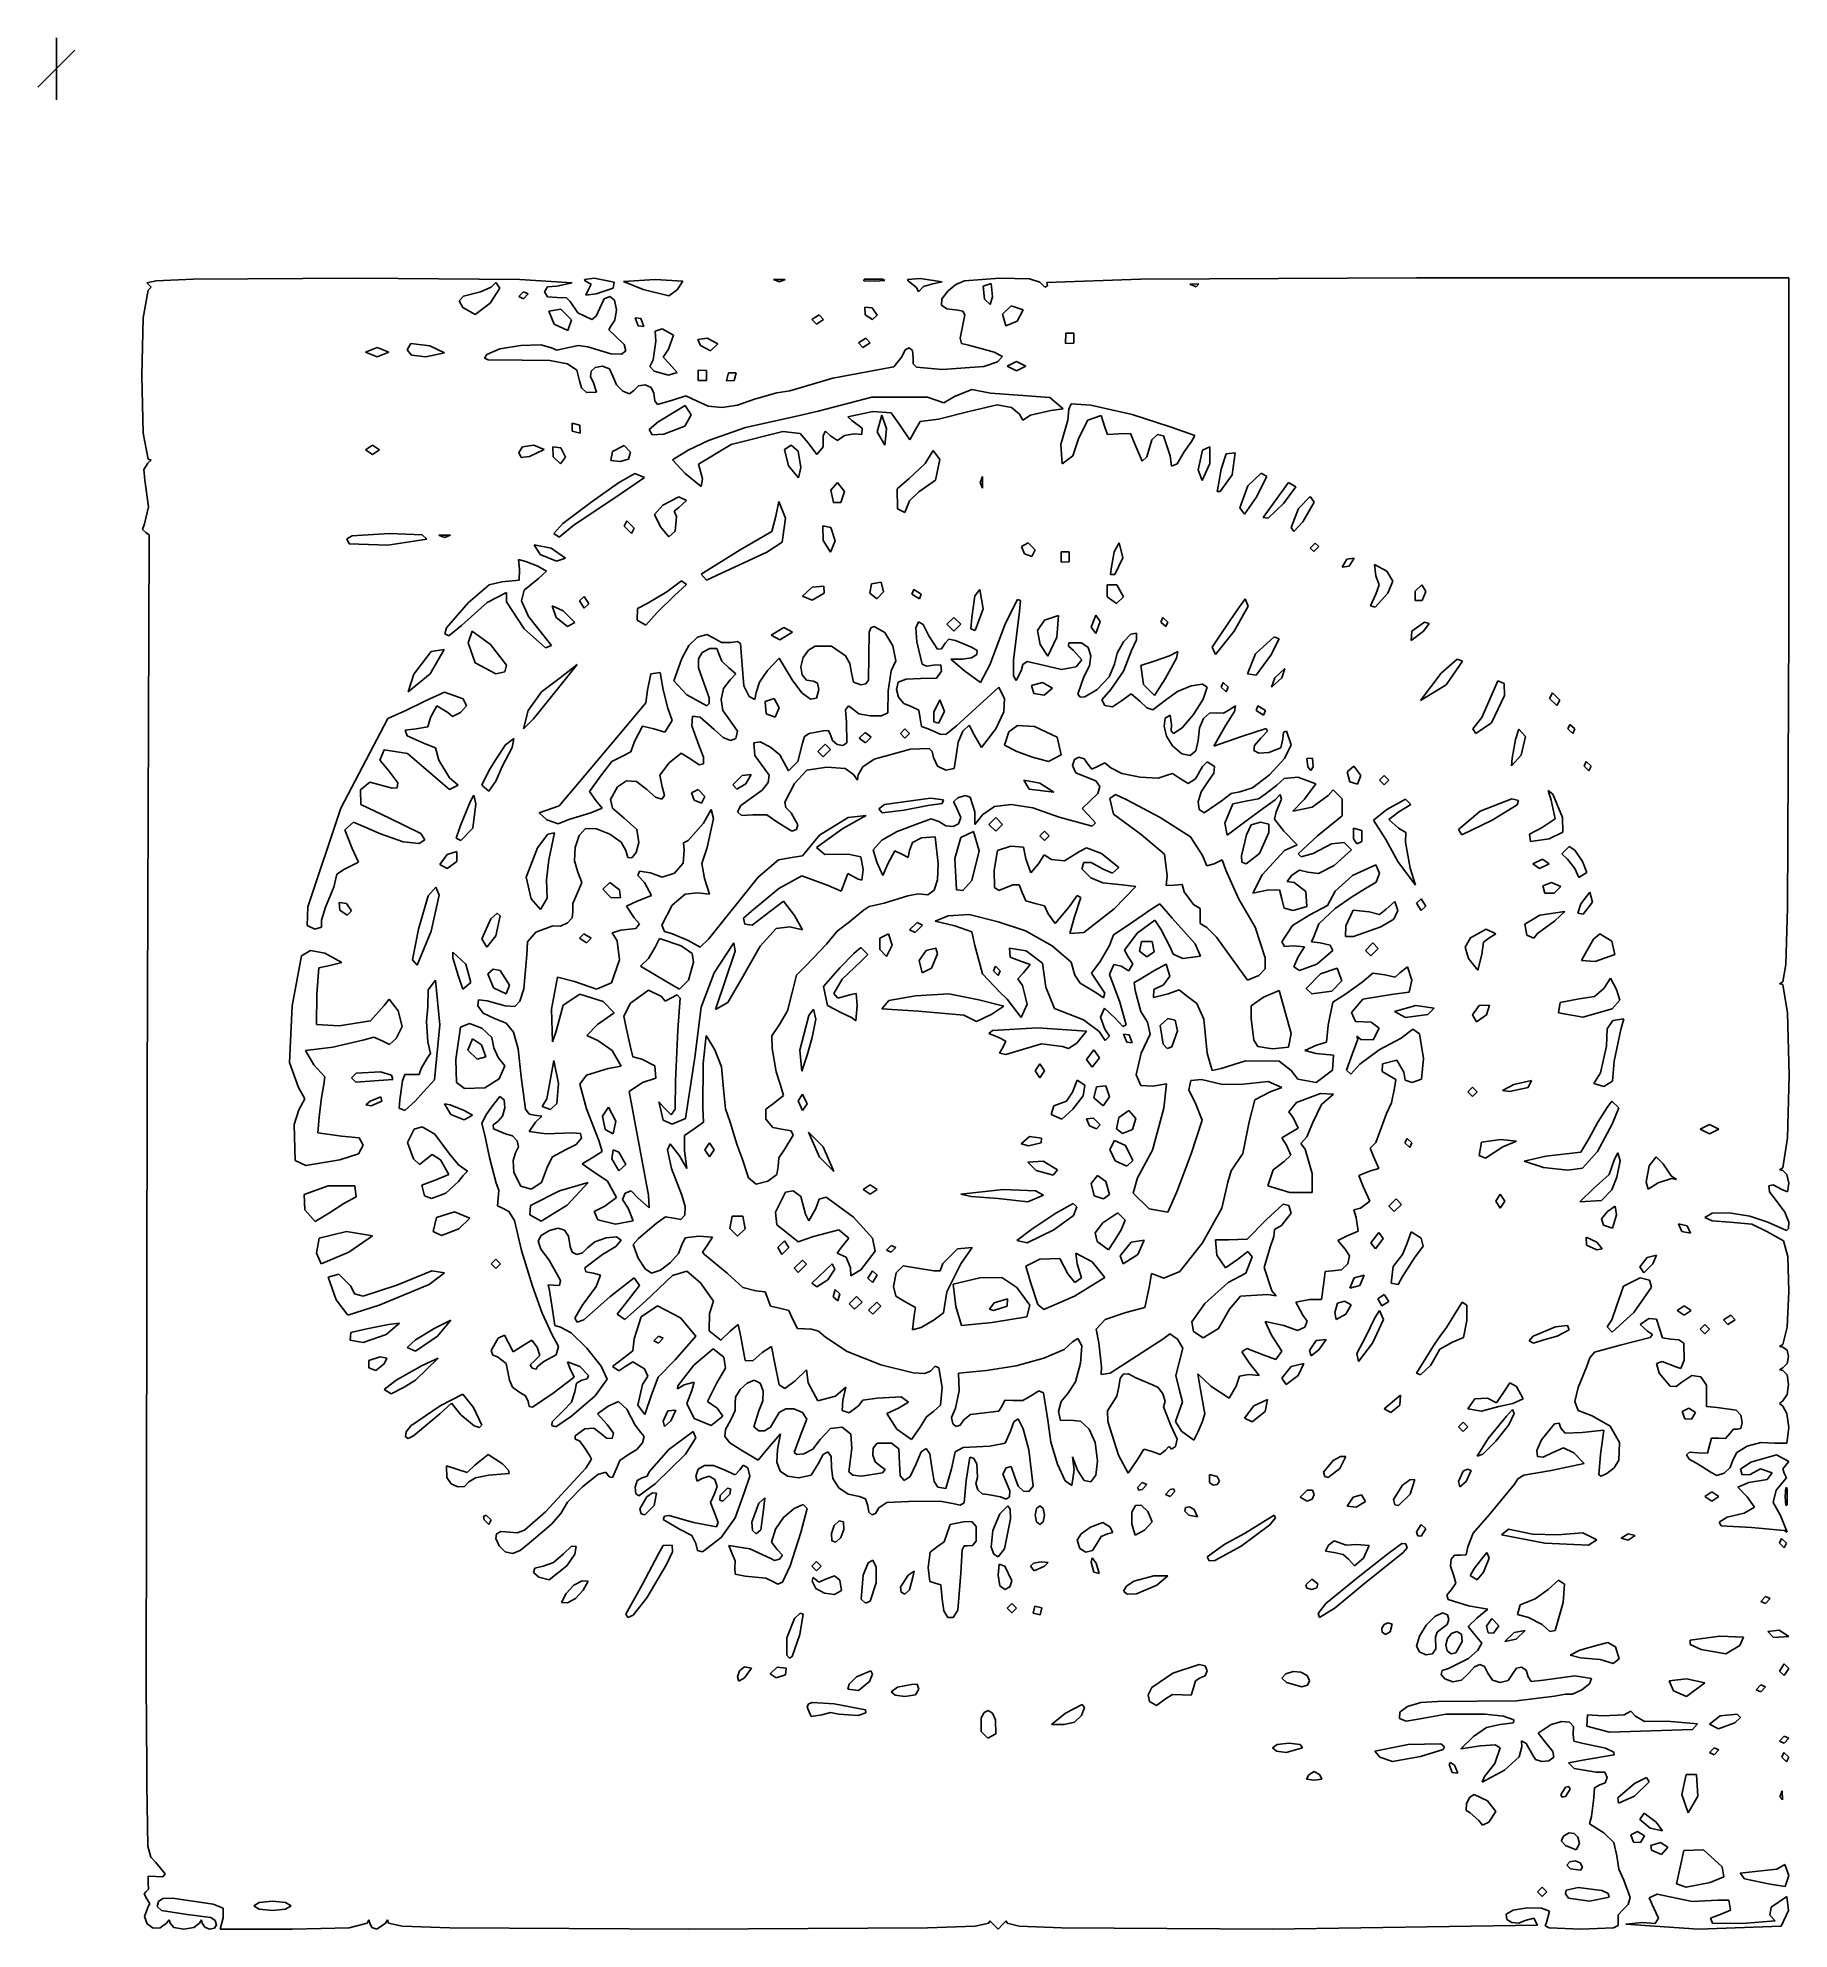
# Model space of a CAD drawing. Extents: x -0.8 to 79.1, y -6.2 to 80.1.
import ezdxf

# ---------------------------------------------------------------- set-up
doc = ezdxf.new("R2010")
doc.units = 0

msp = doc.modelspace()

# ---------------------------------------------------------------- linework, layer by layer
at = {"layer": 'Layer 1', "color": 4}
for p, q in [((0.846667, 79.554205), (-0.846667, 77.860872)), ((0, 80.11865), (0, 77.296428)), ((4.128819, 68.93623), (4.556809, 69.036242)), ((4.556809, 69.036242), (6.238342, 69.104364)), ((6.238342, 69.104364), (13.737779, 69.153432)), ((13.737779, 69.153432), (21.145165, 69.096508)), ((21.145165, 69.096508), (23.533085, 68.93529)), ((24.102484, 69.10008), (24.543302, 69.146615)), ((24.142642, 69.022769), (24.102484, 69.10008)), ((24.543302, 69.146615), (25.448735, 68.97367)), ((25.875362, 69.001273), (27.323697, 69.092545)), ((27.323697, 69.092545), (28.588171, 69.013013)), ((32.72663, 69.099561), (33.257202, 69.099561)), ((32.991916, 68.992516), (32.72663, 69.099561)), ((32.72663, 69.099561), (32.72663, 69.099561)), ((33.257202, 69.099561), (32.991916, 68.992516)), ((36.851429, 69.037865), (36.862614, 69.104823)), ((37.342603, 69.012525), (36.851429, 69.037865)), ((36.862614, 69.104824), (37.71153, 69.109106)), ((36.862614, 69.104823), (36.862614, 69.104824)), ((37.801151, 69.042663), (37.342603, 69.012525)), ((37.71153, 69.109106), (37.801151, 69.042663)), ((38.841071, 69.094783), (39.411831, 69.142333)), ((38.884408, 69.021045), (38.841071, 69.094783)), ((39.411831, 69.142333), (40.419917, 68.978875)), ((41.440395, 69.029772), (43.051654, 69.153587)), ((43.051654, 69.153587), (44.4043, 69.127786)), ((44.4043, 69.127786), (44.87672, 68.972129)), ((45.19805, 68.954172), (49.469738, 69.110089)), ((49.469738, 69.110089), (62.057703, 69.16871)), ((62.057703, 69.16871), (79.045534, 69.175854)), ((79.045534, 69.175854), (79.045534, 53.167966)), ((3.966321, 67.336295), (4.181876, 68.606819)), ((4.31995, 68.739338), (4.128819, 68.93623)), ((4.181876, 68.606819), (4.31995, 68.739338)), ((18.574015, 68.335244), (18.379505, 68.115626)), ((19.356226, 68.531298), (18.574015, 68.335244)), ((19.833741, 68.746776), (19.356226, 68.531298)), ((19.795469, 68.00559), (20.235675, 68.695648)), ((20.045969, 68.959005), (19.833741, 68.746776)), ((20.235675, 68.695648), (20.045969, 68.959005)), ((21.319341, 68.534548), (21.107113, 68.309794)), ((21.107113, 68.309794), (21.319341, 68.216205)), ((21.53157, 68.440958), (21.319341, 68.534548)), ((21.319341, 68.216205), (21.53157, 68.440958)), ((21.53157, 68.440958), (21.53157, 68.440958)), ((22.410388, 68.760193), (22.274369, 68.534548)), ((22.274369, 68.534548), (22.414516, 68.307318)), ((22.837728, 68.787302), (22.410388, 68.760193)), ((22.414516, 68.307318), (22.857998, 68.277295)), ((23.533085, 68.93529), (22.837728, 68.787302)), ((22.857998, 68.277295), (23.277638, 68.250996)), ((23.277638, 68.250996), (23.441627, 68.088463)), ((24.400181, 68.881769), (24.142642, 69.022769)), ((24.161531, 68.37825), (24.26475, 68.609585)), ((24.624881, 68.444431), (24.161531, 68.37825)), ((24.26475, 68.609585), (24.400181, 68.881769)), ((24.26475, 68.609585), (24.26475, 68.609585)), ((25.399372, 68.694128), (24.624881, 68.444431)), ((24.802148, 67.791747), (25.001166, 68.205976)), ((25.001166, 68.205976), (25.254134, 68.322388)), ((25.254134, 68.322388), (25.471551, 68.151372)), ((25.448735, 68.97367), (25.399372, 68.694128)), ((26.768437, 68.630399), (25.875362, 69.001273)), ((27.942297, 68.345687), (26.768437, 68.6304)), ((26.768437, 68.6304), (26.768437, 68.630399)), ((28.322885, 68.622977), (27.942297, 68.345687)), ((28.588171, 69.013013), (28.322885, 68.622977)), ((39.243282, 68.731604), (38.884408, 69.021045)), ((39.346248, 68.534549), (39.243282, 68.731604)), ((39.243282, 68.731604), (39.243282, 68.731604)), ((39.571004, 68.77153), (39.346248, 68.534549)), ((39.995461, 68.897513), (39.571004, 68.77153)), ((40.419917, 68.978875), (39.995461, 68.897513)), ((40.390525, 67.926906), (40.411068, 68.205673)), ((40.411068, 68.205673), (40.69805, 68.581158)), ((40.69805, 68.581158), (41.03571, 68.864331)), ((41.03571, 68.864331), (41.440395, 69.029772)), ((42.66193, 68.910022), (42.292987, 68.79468)), ((42.292987, 68.79468), (42.349581, 68.190178)), ((42.349581, 68.190178), (42.613396, 67.956191)), ((42.613396, 67.956191), (42.718524, 68.305521)), ((42.718524, 68.305521), (42.66193, 68.910022)), ((42.66193, 68.910022), (42.66193, 68.910022)), ((44.87672, 68.972129), (45.101473, 68.746778)), ((45.101473, 68.746778), (45.222554, 68.807699)), ((45.222554, 68.807699), (45.19805, 68.954172)), ((52.132286, 68.891753), (51.725514, 68.874997)), ((51.725514, 68.874997), (52.004064, 68.763531)), ((52.004064, 68.763531), (52.132286, 68.891752)), ((52.132286, 68.891752), (52.132286, 68.891753)), ((3.894469, 64.692393), (3.966321, 67.336295)), ((18.379505, 68.115626), (18.546944, 67.807923)), ((18.546944, 67.807923), (19.116509, 67.499932)), ((19.116509, 67.499932), (19.795468, 68.00559)), ((19.795468, 68.00559), (19.795469, 68.00559)), ((23.016245, 67.737178), (22.466021, 67.652336)), ((22.466021, 67.652336), (22.707061, 67.049322)), ((23.504668, 67.255261), (23.016245, 67.737178)), ((23.441627, 68.088463), (23.800056, 67.573958)), ((23.800056, 67.573958), (24.426705, 67.267925)), ((24.426705, 67.267925), (24.636931, 67.419014)), ((24.636931, 67.419014), (24.802148, 67.791747)), ((25.471551, 68.151372), (25.563913, 67.703319)), ((25.563913, 67.703319), (25.485985, 67.232175)), ((26.554315, 66.978204), (26.412828, 67.338993)), ((26.412828, 67.338993), (26.663965, 67.307159)), ((26.663965, 67.307159), (26.805451, 66.94637)), ((34.477517, 67.261176), (34.808386, 67.473404)), ((34.808386, 67.473404), (35.008086, 67.261176)), ((36.909417, 67.487524), (36.882776, 67.827119)), ((36.882776, 67.827119), (37.222756, 67.794908)), ((36.90942, 67.487524), (36.909417, 67.487524)), ((37.243909, 67.267582), (36.90942, 67.487524)), ((37.222756, 67.794908), (37.448719, 67.460879)), ((37.448719, 67.460879), (37.243909, 67.267582)), ((40.632833, 67.752197), (40.390525, 67.926906)), ((41.134403, 67.688884), (40.632833, 67.752197)), ((41.358096, 67.647932), (41.134403, 67.688884)), ((41.244785, 66.412262), (41.446372, 67.475703)), ((41.446372, 67.475703), (41.358096, 67.647932)), ((43.565764, 67.894266), (43.178891, 67.508776)), ((43.178891, 67.508776), (43.32084, 66.977741)), ((44.116391, 67.713997), (43.565764, 67.894266)), ((43.844232, 67.186803), (44.116391, 67.713997)), ((44.116391, 67.713997), (44.116391, 67.713997)), ((22.707061, 67.049322), (23.332001, 66.758623)), ((23.332001, 66.758623), (23.504668, 67.255261)), ((23.504668, 67.255261), (23.504668, 67.255261)), ((25.298627, 66.968659), (25.213625, 66.795549)), ((25.213625, 66.795549), (25.510855, 66.50063)), ((25.485985, 67.232175), (25.298627, 66.968659)), ((25.510855, 66.50063), (25.903247, 66.126467)), ((26.805451, 66.94637), (26.554315, 66.978204)), ((26.554315, 66.978204), (26.554315, 66.978204)), ((27.322964, 66.732724), (27.645508, 66.836718)), ((27.353988, 66.285847), (27.322964, 66.732724)), ((27.645508, 66.836718), (28.158404, 66.557712)), ((28.158404, 66.557712), (27.926611, 65.915578)), ((34.677217, 67.048947), (34.477517, 67.261176)), ((34.477517, 67.261176), (34.477517, 67.261176)), ((35.008086, 67.261176), (34.677217, 67.048947)), ((43.32084, 66.977741), (43.844232, 67.186803)), ((46.055407, 66.642982), (46.053596, 66.172625)), ((46.428719, 66.642982), (46.055407, 66.642982)), ((46.428719, 66.18154), (46.428719, 66.642982)), ((46.428719, 66.642982), (46.428719, 66.642982)), ((14.634139, 65.987804), (14.103567, 65.775575)), ((14.103567, 65.775575), (14.634139, 65.563346)), ((15.16471, 65.775575), (14.634139, 65.987804)), ((14.634139, 65.563346), (15.16471, 65.775575)), ((15.16471, 65.775575), (15.16471, 65.775575)), ((16.178043, 66.179034), (16.013625, 65.881689)), ((16.013625, 65.881689), (16.208168, 65.6363)), ((17.04824, 66.067389), (16.178043, 66.179034)), ((16.208168, 65.6363), (16.86254, 65.563346)), ((16.86254, 65.563346), (17.711454, 65.749046)), ((17.711454, 65.749046), (17.04824, 66.067389)), ((17.711454, 65.749046), (17.711454, 65.749046)), ((19.640833, 65.673626), (19.539366, 65.511097)), ((20.234116, 65.924688), (19.640833, 65.673626)), ((21.187135, 66.086322), (20.234116, 65.924688)), ((22.106357, 66.117913), (21.187135, 66.086322)), ((22.598249, 65.978847), (22.106357, 66.117913)), ((22.841333, 65.865468), (22.598249, 65.978847)), ((23.313959, 65.979609), (22.841333, 65.865468)), ((23.831509, 66.087128), (23.313959, 65.979609)), ((24.251381, 66.017727), (23.831509, 66.087128)), ((25.298627, 65.704659), (24.251381, 66.017727)), ((25.785961, 65.686583), (25.298627, 65.704659)), ((25.991225, 65.841151), (25.785961, 65.686583)), ((25.903247, 66.126467), (25.991225, 65.841151)), ((27.231471, 65.420756), (27.353988, 66.285847)), ((27.926611, 65.915578), (27.695502, 65.543741)), ((29.270757, 66.354091), (29.69407, 66.412261)), ((29.389894, 66.08685), (29.270757, 66.354091)), ((29.848479, 65.841669), (29.389894, 66.08685)), ((29.389894, 66.08685), (29.389894, 66.08685)), ((29.69407, 66.412261), (30.184307, 66.16024)), ((30.184307, 66.16024), (29.848479, 65.841669)), ((36.599803, 66.200032), (36.930671, 66.412261)), ((36.799506, 65.987804), (36.599803, 66.200032)), ((36.599803, 66.200032), (36.599803, 66.200032)), ((37.130375, 66.200032), (36.799506, 65.987804)), ((36.930671, 66.412261), (37.130375, 66.200032)), ((38.571353, 65.563348), (38.725549, 65.883694)), ((38.725549, 65.883694), (38.911708, 65.976725)), ((38.911708, 65.976725), (39.057598, 65.849812)), ((39.057598, 65.849812), (39.090987, 65.510324)), ((41.299216, 66.174328), (41.244785, 66.412262)), ((41.621055, 66.093919), (41.299216, 66.174328)), ((42.240056, 65.934748), (41.621055, 66.093919)), ((42.789805, 65.775576), (42.240056, 65.934748)), ((43.178891, 65.579806), (42.789805, 65.775576)), ((46.053596, 66.172625), (46.428719, 66.18154)), ((19.539366, 65.511097), (19.709292, 65.423443)), ((19.709292, 65.423443), (21.246709, 65.409766)), ((21.246709, 65.409766), (22.516062, 65.394157)), ((22.516062, 65.394157), (23.320908, 65.251935)), ((23.320908, 65.251935), (23.743498, 64.953577)), ((23.743498, 64.953577), (23.866084, 64.469558)), ((24.368546, 64.663363), (24.40013, 64.905506)), ((24.40013, 64.905506), (24.591582, 65.075035)), ((24.591582, 65.075035), (24.924992, 65.138891)), ((24.924992, 65.138891), (25.233284, 65.01588)), ((25.233284, 65.01588), (25.389981, 64.683051)), ((27.083894, 65.130844), (27.231471, 65.420756)), ((27.275389, 64.913735), (27.083894, 65.130844)), ((27.27539, 64.913735), (27.275389, 64.913735)), ((27.930788, 64.723347), (27.27539, 64.913735)), ((27.695502, 65.543741), (27.954305, 65.255496)), ((28.322885, 64.850207), (27.930788, 64.723347)), ((27.954305, 65.255496), (28.322885, 64.850207)), ((29.289344, 64.483711), (29.287532, 64.954068)), ((29.287532, 64.954068), (29.662656, 64.945152)), ((29.662656, 64.945152), (29.662656, 64.483711)), ((30.571779, 64.469047), (30.668059, 64.827134)), ((30.668059, 64.827134), (31.024784, 64.831425)), ((31.024784, 64.831425), (30.932493, 64.480174)), ((35.432546, 64.597073), (38.219823, 65.111524)), ((38.219823, 65.111524), (38.571353, 65.563348)), ((39.090987, 65.510324), (39.097127, 65.245938)), ((39.097127, 65.245938), (39.253589, 65.096362)), ((39.253589, 65.096362), (40.419917, 64.981497)), ((40.419917, 64.981497), (42.32472, 65.127626)), ((42.32472, 65.127626), (42.944795, 65.328832)), ((42.944795, 65.328832), (43.178891, 65.579806)), ((43.815576, 65.351118), (43.391119, 65.138889)), ((43.391119, 65.138889), (43.815576, 64.92666)), ((44.240035, 65.138889), (43.815576, 65.351118)), ((43.815576, 64.92666), (44.240035, 65.138889)), ((44.240035, 65.138889), (44.240035, 65.138889)), ((3.966321, 62.076767), (3.894469, 64.692393)), ((23.866084, 64.469558), (23.962286, 64.146518)), ((23.962286, 64.146518), (24.193581, 63.938755)), ((24.193581, 63.938755), (24.642408, 63.953605)), ((24.514741, 64.381666), (24.368546, 64.663363)), ((24.642408, 63.953605), (24.514741, 64.381666)), ((25.389981, 64.683051), (25.554764, 64.287892)), ((25.554764, 64.287892), (25.847186, 63.99359)), ((25.847186, 63.99359), (26.15143, 63.879428)), ((26.15143, 63.879428), (26.351684, 64.024691)), ((26.351684, 64.024691), (26.558891, 64.246551)), ((26.558891, 64.246551), (26.8645, 64.288326)), ((26.8645, 64.288326), (27.141216, 64.167334)), ((27.141216, 64.167334), (27.261742, 63.900891)), ((27.261742, 63.900891), (27.300298, 63.554654)), ((29.662656, 64.483711), (29.289344, 64.483711)), ((29.289344, 64.483711), (29.289344, 64.483711)), ((30.932493, 64.480174), (30.571779, 64.469046)), ((30.571779, 64.469046), (30.571779, 64.469047)), ((31.86045, 63.639844), (32.868853, 63.917835)), ((32.868853, 63.917835), (33.469749, 64.016133)), ((33.469749, 64.016133), (35.432546, 64.597073)), ((41.779825, 64.074902), (40.979855, 63.759403)), ((42.626782, 63.900366), (41.779825, 64.074902)), ((43.882242, 63.818008), (42.626782, 63.900366)), ((27.300298, 63.554654), (27.436119, 63.393847)), ((27.436119, 63.393847), (28.120475, 63.583885)), ((28.187778, 63.03961), (27.461938, 62.592145)), ((28.120475, 63.583885), (28.716915, 63.785889)), ((28.69363, 63.342283), (28.187778, 63.03961)), ((28.95957, 62.923949), (28.69363, 63.342283)), ((28.716915, 63.785889), (29.216096, 63.561259)), ((29.216096, 63.561259), (29.742475, 63.318467)), ((29.742475, 63.318467), (30.368201, 63.250917)), ((30.368201, 63.250917), (31.078964, 63.358185)), ((31.078964, 63.358185), (31.86045, 63.639844)), ((34.754487, 63.08639), (33.709266, 62.847625)), ((37.202769, 63.731623), (34.754487, 63.08639)), ((36.11118, 62.825101), (37.248019, 63.070579)), ((39.742254, 63.727659), (37.202769, 63.731623)), ((37.248019, 63.070579), (38.095524, 63.011428)), ((38.095524, 63.011428), (38.495103, 62.432974)), ((40.488309, 63.459282), (39.742254, 63.727659)), ((40.258675, 62.716549), (41.638161, 63.06593)), ((40.979855, 63.759403), (40.488309, 63.459282)), ((41.638161, 63.06593), (42.931776, 63.381322)), ((42.931776, 63.381322), (43.589472, 63.253794)), ((43.589472, 63.253794), (43.942322, 62.951604)), ((45.338849, 63.708558), (43.882242, 63.818008)), ((44.446526, 62.905297), (45.382335, 63.110017)), ((45.937864, 63.198357), (45.338849, 63.708558)), ((45.382335, 63.110017), (45.937864, 63.198357)), ((46.204643, 63.18056), (46.155348, 62.671064)), ((46.303958, 63.419816), (46.204643, 63.18056)), ((47.197162, 63.356844), (46.303958, 63.419816)), ((49.089141, 62.925839), (47.197162, 63.356844)), ((23.888114, 62.442779), (23.536864, 62.535072)), ((23.536864, 62.535072), (23.541155, 62.178346)), ((23.541155, 62.178346), (23.899242, 62.082066)), ((23.888122, 62.442779), (23.888114, 62.442779)), ((23.899242, 62.082066), (23.888122, 62.442779)), ((27.461938, 62.592145), (27.049514, 62.247274)), ((27.049514, 62.247274), (27.184974, 61.99927)), ((27.71903, 62.036305), (28.674057, 62.407163)), ((28.674057, 62.407163), (28.95957, 62.923949)), ((28.674057, 62.407163), (28.674057, 62.407163)), ((31.44719, 62.341636), (29.75849, 61.743231)), ((30.783283, 61.55939), (33.155636, 62.154344)), ((33.709266, 62.847625), (31.44719, 62.341636)), ((33.155636, 62.154344), (33.940836, 62.068424)), ((34.996253, 61.974611), (35.101677, 62.167688)), ((35.101677, 62.167688), (35.32643, 61.955459)), ((36.303749, 62.665011), (36.11118, 62.825101)), ((36.770352, 62.306366), (36.303749, 62.665011)), ((36.745897, 62.021254), (36.770352, 62.306366)), ((37.660947, 62.910488), (37.459443, 62.139201)), ((37.459443, 62.139201), (37.802433, 61.531002)), ((37.873175, 62.286327), (37.660947, 62.910488)), ((37.802433, 61.531002), (37.873175, 62.286327)), ((37.873175, 62.286327), (37.873175, 62.286327)), ((38.495103, 62.432974), (38.937576, 61.773507)), ((38.937576, 61.773507), (39.184842, 62.220745)), ((39.184842, 62.220745), (39.415729, 62.618442)), ((39.415729, 62.618442), (40.258675, 62.716549)), ((43.942322, 62.951604), (44.105422, 62.673411)), ((44.105422, 62.673411), (44.446526, 62.905297)), ((46.155348, 62.671064), (45.834165, 61.567737)), ((46.661877, 61.866255), (47.066914, 62.676472)), ((47.066914, 62.676472), (47.666958, 62.891165)), ((47.666958, 62.891165), (47.847922, 62.350529)), ((47.847922, 62.350529), (47.960562, 62.024747)), ((50.819123, 62.367766), (49.089141, 62.925839)), ((51.942657, 61.981432), (50.819123, 62.367766)), ((4.181876, 60.891066), (3.966321, 62.076767)), ((14.42191, 61.531002), (14.103567, 61.318773)), ((14.103567, 61.318773), (14.42191, 61.106545)), ((14.740253, 61.318773), (14.42191, 61.531002)), ((14.42191, 61.106545), (14.740253, 61.318773)), ((14.740253, 61.318773), (14.740253, 61.318773)), ((21.268492, 61.451957), (21.107113, 61.198358)), ((21.786244, 61.531002), (21.268492, 61.451957)), ((21.584627, 61.009982), (22.263759, 61.342627)), ((22.263759, 61.342627), (21.786244, 61.531002)), ((22.263759, 61.342627), (22.263759, 61.342627)), ((23.013638, 61.418044), (22.658489, 61.455292)), ((22.658489, 61.455292), (22.673752, 61.003219)), ((23.229399, 60.987905), (23.013638, 61.418044)), ((25.909089, 61.521136), (25.379513, 61.246189)), ((26.2006, 61.212659), (25.909089, 61.521136)), ((27.184974, 61.99927), (27.71903, 62.036305)), ((28.824408, 61.300819), (28.10857, 60.858407)), ((29.75849, 61.743231), (28.824408, 61.300819)), ((29.307395, 60.666749), (30.783283, 61.55939)), ((33.522488, 61.531002), (33.220929, 61.340205)), ((33.220929, 61.340205), (33.41112, 60.589789)), ((33.843728, 61.265716), (33.522488, 61.531002)), ((33.940836, 62.068424), (34.303902, 61.637116)), ((34.303902, 61.637116), (34.701105, 61.106545)), ((34.701105, 61.106545), (34.984925, 61.454131)), ((34.984925, 61.454131), (34.996253, 61.974611)), ((35.32643, 61.955459), (35.644774, 61.743231)), ((35.644774, 61.743231), (35.963118, 61.969761)), ((35.963118, 61.969761), (36.407082, 62.055382)), ((36.407082, 62.055382), (36.745897, 62.021254)), ((40.01144, 61.290373), (39.642788, 60.700158)), ((40.317101, 60.883925), (40.01144, 61.290373)), ((45.834165, 61.567737), (45.893222, 60.682087)), ((46.378722, 61.042057), (46.661877, 61.866255)), ((47.960562, 62.024747), (48.464986, 62.057264)), ((48.464986, 62.057264), (49.005526, 62.066754)), ((49.005526, 62.066754), (49.224116, 61.545989)), ((49.224116, 61.545989), (49.549445, 60.80167)), ((49.757979, 61.001858), (49.985007, 61.770886)), ((49.985007, 61.770886), (50.247788, 62.026856)), ((50.247788, 62.026856), (50.519798, 61.953808)), ((50.519798, 61.953808), (50.819123, 61.054572)), ((51.455808, 61.2281), (51.801406, 61.703316)), ((51.801406, 61.703316), (51.942657, 61.981432)), ((52.296433, 61.312627), (52.10057, 60.409694)), ((52.634245, 61.458016), (52.296433, 61.312627)), ((52.626932, 60.699697), (52.634245, 61.458016)), ((3.998241, 60.430517), (4.169569, 60.711763)), ((4.042538, 59.935821), (3.998241, 60.430517)), ((4.169569, 60.711763), (4.331231, 60.850915)), ((4.331231, 60.850915), (4.181876, 60.891066)), ((21.107113, 61.198358), (21.213323, 60.971789)), ((21.213323, 60.971789), (21.584627, 61.009982)), ((22.673752, 61.003219), (23.010511, 60.682087)), ((23.010511, 60.682087), (23.229399, 60.987905)), ((23.229399, 60.987905), (23.229399, 60.987905)), ((25.379513, 61.246189), (25.293257, 60.82718)), ((25.293257, 60.82718), (25.729357, 60.781602)), ((25.729357, 60.781602), (26.111843, 60.894316)), ((26.111843, 60.894316), (26.2006, 61.212659)), ((26.111843, 60.894316), (26.111843, 60.894316)), ((28.10857, 60.858407), (28.692551, 60.239676)), ((29.489273, 59.992344), (29.307395, 60.666749)), ((33.41112, 60.589789), (33.85712, 60.050125)), ((33.974594, 60.522916), (33.843728, 61.265716)), ((33.85712, 60.050125), (33.974594, 60.522916)), ((33.974594, 60.522916), (33.974594, 60.522916)), ((39.642788, 60.700158), (38.906515, 60.010415)), ((40.108292, 59.934471), (40.317101, 60.883925)), ((45.893222, 60.682087), (46.378722, 61.042057)), ((49.549445, 60.80167), (49.757979, 61.001858)), ((50.819123, 61.054572), (50.876692, 60.580802)), ((50.876692, 60.580802), (51.137464, 60.682087)), ((51.137464, 60.682087), (51.455808, 61.2281)), ((51.455808, 61.2281), (51.455808, 61.2281)), ((52.10057, 60.409694), (52.288389, 59.929196)), ((52.288389, 59.929196), (52.626929, 60.699697)), ((52.626929, 60.699697), (52.626932, 60.699697)), ((53.156886, 60.434159), (53.024817, 59.744416)), ((53.376673, 61.133369), (53.156886, 60.434159)), ((53.792865, 61.188893), (53.376673, 61.133369)), ((53.656281, 60.182581), (53.792865, 61.188893)), ((4.211128, 58.719116), (4.042538, 59.935821)), ((25.649864, 59.81059), (24.449714, 58.957362)), ((25.576582, 59.186115), (26.837286, 60.057847)), ((26.397024, 60.241612), (25.649864, 59.81059)), ((26.837286, 60.057847), (26.397024, 60.241612)), ((28.692551, 60.239676), (29.422703, 59.645422)), ((29.422703, 59.645422), (29.489273, 59.992344)), ((29.489273, 59.992344), (29.489273, 59.992344)), ((35.644774, 59.833173), (35.33703, 59.474614)), ((35.963118, 59.421241), (35.644774, 59.833173)), ((38.906515, 60.010415), (38.359643, 59.536871)), ((39.353882, 59.408716), (40.108292, 59.934471)), ((42.258302, 60.098459), (42.151255, 59.833173)), ((42.151255, 59.833173), (42.258302, 59.567887)), ((42.258302, 59.567887), (42.258302, 60.098459)), ((42.258302, 60.098459), (42.258302, 60.098459)), ((53.024817, 59.744416), (52.962977, 59.420123)), ((53.108749, 59.427478), (53.656281, 60.182581)), ((53.656281, 60.182581), (53.656281, 60.182581)), ((54.361356, 59.677634), (54.002553, 58.676454)), ((54.980716, 60.25763), (54.361356, 59.677634)), ((54.753566, 59.14343), (55.235018, 60.098459)), ((55.235018, 60.098459), (54.980716, 60.25763)), ((56.216544, 59.833173), (55.063695, 58.229327)), ((56.001401, 58.874349), (56.561115, 59.625831)), ((56.561115, 59.625831), (56.216544, 59.833173)), ((4.027321, 57.941659), (4.211128, 58.719116)), ((23.6283, 57.900298), (25.576582, 59.186115)), ((24.449714, 58.957362), (23.653856, 58.377325)), ((27.667346, 58.799437), (27.291285, 58.376713)), ((28.401237, 59.179954), (27.667346, 58.799437)), ((28.188578, 58.522218), (28.405099, 58.68611)), ((28.747342, 59.006964), (28.401237, 59.179954)), ((28.405099, 58.68611), (28.747342, 59.006964)), ((32.967422, 58.965834), (32.831936, 58.301747)), ((33.276176, 58.198136), (32.967422, 58.965834)), ((35.33703, 59.474614), (35.462145, 58.919285)), ((35.462145, 58.919285), (35.795607, 58.921174)), ((35.795607, 58.921174), (35.963118, 59.421241)), ((35.963118, 59.421241), (35.963118, 59.421241)), ((38.359643, 59.536871), (38.385465, 58.637029)), ((38.720053, 58.46391), (38.934317, 58.996783)), ((38.934317, 58.996783), (39.353882, 59.408716)), ((38.934317, 58.996783), (38.934317, 58.996783)), ((52.962977, 59.420123), (53.108749, 59.427478)), ((54.21997, 58.387189), (54.753566, 59.14343)), ((54.753566, 59.14343), (54.753566, 59.14343)), ((55.292009, 58.207209), (56.001401, 58.874349)), ((56.001401, 58.874349), (56.001401, 58.874349)), ((57.21039, 59.196487), (56.670774, 58.648779)), ((56.874218, 58.029229), (57.397156, 58.931201)), ((57.397156, 58.931201), (57.21039, 59.196487)), ((57.397156, 58.931201), (57.397156, 58.931201)), ((3.923854, 57.691125), (4.027321, 57.941659)), ((23.111317, 57.956278), (22.699386, 57.497755)), ((22.93646, 57.331244), (23.6283, 57.900298)), ((23.653856, 58.377325), (23.111317, 57.956278)), ((23.6283, 57.900298), (23.6283, 57.900298)), ((26.02802, 58.086756), (25.904819, 57.834734)), ((25.904819, 57.834734), (26.237766, 57.504799)), ((26.364192, 57.750679), (26.02802, 58.086756)), ((27.291285, 58.376713), (27.56672, 57.807615)), ((28.295386, 58.274591), (28.188578, 58.522218)), ((28.242175, 57.603624), (28.295386, 58.274591)), ((28.295386, 58.274591), (28.295386, 58.274591)), ((32.831936, 58.301747), (32.640936, 57.594853)), ((33.120184, 57.112772), (33.276176, 58.198136)), ((35.340461, 57.78543), (34.968479, 57.848136)), ((34.968479, 57.848136), (34.99345, 57.181162)), ((38.385465, 58.637029), (38.720053, 58.46391)), ((54.002553, 58.676454), (54.21997, 58.387189)), ((55.063695, 58.229327), (55.292009, 58.207209)), ((56.670774, 58.648779), (56.344699, 57.77141)), ((56.458375, 57.601955), (56.874218, 58.029229)), ((4.077085, 57.552133), (3.923854, 57.691125)), ((4.23329, 57.436844), (4.077085, 57.552133)), ((4.141005, 32.207748), (4.23446, 57.285662)), ((4.23446, 57.285662), (4.23329, 57.436844)), ((13.501237, 57.398572), (13.258825, 57.256281)), ((13.258825, 57.256281), (13.36238, 57.037216)), ((13.36238, 57.037216), (15.124374, 56.966983)), ((15.207156, 57.498658), (13.501237, 57.398572)), ((15.124374, 56.966983), (16.906929, 57.245927)), ((16.696702, 57.4456), (15.207156, 57.498658)), ((16.906929, 57.245927), (16.696702, 57.4456)), ((16.906929, 57.245927), (16.906929, 57.245927)), ((17.97674, 57.426984), (17.446168, 57.426984)), ((17.446168, 57.426984), (17.711454, 57.319939)), ((17.711454, 57.319939), (17.97674, 57.426984)), ((17.97674, 57.426984), (17.97674, 57.426984)), ((22.574496, 56.832035), (21.80016, 56.989077)), ((21.80016, 56.989077), (22.077634, 56.548186)), ((22.699386, 57.497755), (22.93646, 57.331244)), ((26.237766, 57.504799), (26.364192, 57.750679)), ((26.364192, 57.750679), (26.364192, 57.750679)), ((27.56672, 57.807615), (27.941376, 57.35555)), ((27.941376, 57.35555), (28.242175, 57.603624)), ((32.640936, 57.594853), (31.195981, 56.76309)), ((32.416806, 56.649743), (33.120184, 57.112772)), ((34.99345, 57.181162), (35.330474, 56.649743)), ((35.330474, 56.649743), (35.538658, 57.16779)), ((35.538658, 57.16779), (35.340461, 57.78543)), ((35.538658, 57.16779), (35.538658, 57.16779)), ((44.346148, 57.074201), (44.041866, 56.918175)), ((44.664492, 56.755858), (44.346148, 57.074201)), ((48.498054, 57.0742), (48.272378, 56.667101)), ((48.657225, 56.400801), (48.498054, 57.0742)), ((56.344699, 57.77141), (56.458375, 57.601955)), ((57.444761, 57.068297), (57.212509, 56.835443)), ((57.61044, 56.915029), (57.444761, 57.068297)), ((21.423316, 56.228748), (21.082142, 56.315968)), ((21.082142, 56.315968), (21.136218, 55.871873)), ((21.968553, 56.013057), (21.423316, 56.228748)), ((22.077634, 56.548186), (22.816641, 56.243138)), ((23.229399, 56.385708), (22.574496, 56.832035)), ((22.816641, 56.243138), (23.229399, 56.385708)), ((23.229399, 56.385708), (23.229399, 56.385708)), ((31.195981, 56.76309), (29.427407, 55.641657)), ((30.127174, 55.589158), (32.416806, 56.649743)), ((44.041866, 56.918175), (44.16929, 56.579001)), ((44.16929, 56.579001), (44.508466, 56.451577)), ((44.508466, 56.451577), (44.664492, 56.755858)), ((44.664492, 56.755858), (44.664492, 56.755858)), ((45.843179, 56.668235), (45.841367, 56.197878)), ((45.841367, 56.197878), (46.216491, 56.206794)), ((46.216491, 56.668235), (45.843179, 56.668235)), ((46.216491, 56.206794), (46.216491, 56.668235)), ((46.216491, 56.668235), (46.216491, 56.668235)), ((48.272378, 56.667101), (48.132444, 55.895342)), ((48.291617, 55.629042), (48.657225, 56.400801)), ((48.657225, 56.400801), (48.657225, 56.400801)), ((57.212509, 56.835443), (57.371683, 56.676272)), ((57.371683, 56.676272), (57.61044, 56.915029)), ((57.61044, 56.915029), (57.61044, 56.915029)), ((58.891299, 56.330097), (58.671581, 55.974546)), ((59.221404, 56.382894), (58.891299, 56.330097)), ((58.995056, 56.017314), (59.221404, 56.382895)), ((59.221404, 56.382895), (59.221404, 56.382894)), ((60.702018, 55.785066), (60.144435, 56.094403)), ((60.144435, 56.094403), (60.212582, 55.578761)), ((20.333724, 55.296898), (19.741299, 55.156163)), ((21.113032, 55.368719), (20.333724, 55.296898)), ((21.136218, 55.871873), (21.113032, 55.368719)), ((21.350229, 54.922506), (21.998569, 55.448989)), ((22.36991, 55.78119), (21.968553, 56.013057)), ((21.998569, 55.448989), (22.36991, 55.78119)), ((28.526265, 55.345908), (27.852467, 54.845799)), ((28.747342, 55.17092), (28.526265, 55.345908)), ((29.427407, 55.641657), (29.671, 55.382095)), ((29.671, 55.382095), (30.127174, 55.589158)), ((30.127174, 55.589158), (30.127174, 55.589158)), ((37.630492, 55.278863), (37.194041, 55.206588)), ((37.735087, 54.839004), (37.630492, 55.278863)), ((48.132444, 55.895342), (48.096502, 55.640352)), ((48.096502, 55.640352), (48.291617, 55.629042)), ((58.671581, 55.974546), (58.995056, 56.017314)), ((60.212582, 55.578761), (60.36484, 55.162721)), ((60.98137, 55.334303), (60.702018, 55.785066)), ((60.747148, 54.787573), (60.98137, 55.334303)), ((19.741299, 55.156163), (18.793303, 54.335824)), ((19.652289, 54.356114), (20.535725, 54.815873)), ((20.535725, 54.815873), (20.532881, 54.384108)), ((20.532881, 54.384108), (21.343361, 53.153157)), ((21.2171, 54.430864), (21.350229, 54.922506)), ((21.541857, 53.715819), (21.2171, 54.430864)), ((24.078314, 54.633571), (23.866085, 54.433867)), ((23.866085, 54.433867), (24.078314, 54.102999)), ((24.290542, 54.302703), (24.078314, 54.633571)), ((27.852467, 54.845799), (26.965188, 54.315228)), ((27.407389, 53.894513), (28.203247, 54.680389)), ((28.203247, 54.680389), (28.747342, 55.17092)), ((34.49351, 55.063104), (34.052597, 54.639174)), ((34.052597, 54.639174), (34.48081, 54.466828)), ((34.48081, 54.466828), (35.032634, 54.779422)), ((35.017375, 55.095357), (34.49351, 55.063104)), ((35.032645, 54.779422), (35.017375, 55.095357)), ((35.032634, 54.779422), (35.032645, 54.779422)), ((37.194041, 55.206588), (37.115804, 54.782072)), ((37.115804, 54.782072), (37.438536, 54.527457)), ((37.438536, 54.527457), (37.735087, 54.839003)), ((37.735087, 54.839003), (37.735087, 54.839004)), ((39.121498, 54.951914), (39.040432, 54.739685)), ((39.040432, 54.739685), (39.383823, 54.527457)), ((39.464889, 54.739685), (39.121498, 54.951914)), ((39.383823, 54.527457), (39.464889, 54.739685)), ((39.464889, 54.739685), (39.464889, 54.739685)), ((41.905518, 54.660099), (41.76719, 53.676647)), ((42.12995, 54.951914), (41.905518, 54.660099)), ((42.289123, 54.066437), (42.12995, 54.951914)), ((43.850233, 54.492336), (43.310124, 53.413333)), ((43.986302, 54.447467), (43.850233, 54.492336)), ((43.94973, 53.943904), (43.986302, 54.447467)), ((47.954122, 55.164284), (47.943004, 54.612458)), ((47.943004, 54.612458), (48.371833, 54.315227)), ((48.393486, 55.15698), (47.954122, 55.164284)), ((48.371833, 54.315227), (48.696835, 54.607583)), ((48.696835, 54.607583), (48.393486, 55.15698)), ((48.696835, 54.607583), (48.696835, 54.607583)), ((54.240529, 54.527456), (53.796681, 53.906113)), ((54.377681, 54.186688), (54.240529, 54.527456)), ((60.208236, 54.742565), (59.957285, 54.211404)), ((60.173949, 54.143959), (60.747148, 54.787573)), ((60.36484, 55.162721), (60.208236, 54.742565)), ((60.747148, 54.787573), (60.747148, 54.787573)), ((62.302176, 55.164142), (62.003812, 54.868108)), ((62.003812, 54.868108), (62.005351, 54.447861)), ((62.005351, 54.447861), (62.318188, 54.454973)), ((62.491699, 54.858325), (62.302176, 55.164142)), ((62.318188, 54.454973), (62.491699, 54.858325)), ((62.491699, 54.858325), (62.491699, 54.858325)), ((18.793303, 54.335824), (17.802675, 53.197533)), ((18.491908, 53.307142), (19.652289, 54.356114)), ((22.29631, 52.766024), (21.541857, 53.715819)), ((23.123285, 53.977369), (22.624887, 54.198101)), ((22.624887, 54.198101), (22.81241, 53.66459)), ((22.81241, 53.66459), (23.315673, 53.266634)), ((23.653856, 53.441905), (23.123285, 53.977369)), ((24.078314, 54.102999), (24.290542, 54.302703)), ((24.290542, 54.302703), (24.290542, 54.302703)), ((26.520365, 54.084833), (26.500248, 53.544616)), ((26.500248, 53.544616), (26.899722, 53.324831)), ((26.965188, 54.315228), (26.520365, 54.084833)), ((26.899722, 53.324831), (27.407389, 53.894513)), ((27.407389, 53.894513), (27.407389, 53.894513)), ((40.95049, 53.678542), (40.632146, 53.360199)), ((41.268833, 53.360199), (40.95049, 53.678542)), ((41.76719, 53.676647), (41.719432, 53.1491)), ((41.92636, 53.082984), (42.289123, 54.066437)), ((42.289123, 54.066437), (42.289123, 54.066437)), ((43.672605, 51.731433), (43.94973, 53.943904)), ((45.082587, 53.554274), (44.772563, 53.082117)), ((45.725856, 53.769139), (45.082587, 53.554274)), ((45.651101, 52.777673), (45.725856, 53.769139)), ((47.423465, 53.784656), (47.211234, 53.229034)), ((47.635693, 53.491363), (47.423465, 53.784656)), ((50.488255, 53.678542), (50.394664, 53.466313)), ((50.713008, 53.466313), (50.488255, 53.678542)), ((53.796681, 53.906113), (53.134243, 52.918192)), ((53.737267, 53.043204), (54.377681, 54.186688)), ((59.957285, 54.211404), (60.173949, 54.143959)), ((17.802675, 53.197533), (17.720353, 52.920523)), ((17.720353, 52.920523), (17.908279, 52.829627)), ((17.908279, 52.829627), (18.491908, 53.307142)), ((18.971727, 53.041856), (18.783002, 52.516885)), ((19.805419, 52.435806), (18.971727, 53.041856)), ((21.343361, 53.153157), (22.32412, 52.288727)), ((22.592713, 52.394624), (22.29631, 52.766024)), ((23.315673, 53.266634), (23.653856, 53.441905)), ((23.653856, 53.441905), (23.653856, 53.441905)), ((29.260453, 52.778371), (28.856405, 52.397636)), ((29.676853, 52.899378), (29.260453, 52.778371)), ((30.02889, 52.713746), (29.676853, 52.899378)), ((30.349183, 52.524446), (30.02889, 52.713746)), ((33.191348, 53.218886), (32.613501, 52.864826)), ((32.613501, 52.864826), (33.004709, 52.652597)), ((33.004709, 52.652597), (33.582559, 53.006657)), ((33.582559, 53.006657), (33.191348, 53.218886)), ((33.582559, 53.006657), (33.582559, 53.006657)), ((37.083003, 52.987835), (37.068929, 51.92773)), ((37.16978, 53.195739), (37.083003, 52.987835)), ((37.322181, 53.254159), (37.16978, 53.195739)), ((37.800519, 52.987131), (37.322181, 53.254159)), ((38.16208, 52.374707), (37.800519, 52.987131)), ((39.340508, 53.471348), (39.221947, 53.197874)), ((39.221947, 53.197874), (39.2585, 52.564418)), ((39.557202, 53.357679), (39.340508, 53.471348)), ((39.815045, 52.829704), (39.557202, 53.357679)), ((40.201797, 52.22266), (39.815045, 52.829704)), ((40.726189, 52.690744), (40.551577, 52.501373)), ((40.632146, 53.360199), (40.95049, 53.041856)), ((41.022431, 52.622979), (40.726189, 52.690744)), ((40.95049, 53.041856), (41.268833, 53.360199)), ((41.268833, 53.360199), (41.268833, 53.360199)), ((41.719432, 53.1491), (41.92636, 53.082984)), ((43.310124, 53.413333), (42.600429, 51.514823)), ((44.772563, 53.082117), (44.897252, 52.437494)), ((45.237724, 51.901338), (45.651101, 52.777673)), ((45.651101, 52.777673), (45.651101, 52.777673)), ((47.211234, 53.229034), (47.423465, 52.935742)), ((47.423465, 52.935742), (47.635693, 53.491363)), ((47.635693, 53.491363), (47.635693, 53.491363)), ((49.023669, 52.917674), (48.692309, 52.559857)), ((49.281797, 52.952183), (49.023669, 52.917674)), ((49.064263, 52.162119), (49.279723, 52.658276)), ((49.279723, 52.658276), (49.281797, 52.952183)), ((50.394664, 53.466313), (50.61942, 53.254084)), ((50.61942, 53.254084), (50.713008, 53.466313)), ((50.713008, 53.466313), (50.713008, 53.466313)), ((53.134243, 52.918192), (52.74573, 52.312546)), ((52.888351, 51.984526), (53.737267, 53.043204)), ((53.737267, 53.043204), (53.737267, 53.043204)), ((55.572747, 52.795299), (54.721589, 52.021112)), ((55.412016, 51.949821), (55.802519, 52.701958)), ((55.802519, 52.701958), (55.572747, 52.795299)), ((61.855011, 53.041856), (61.814654, 52.617399)), ((61.814654, 52.617399), (62.385583, 53.041856)), ((62.425944, 53.466313), (61.855011, 53.041856)), ((62.385583, 53.041856), (62.646686, 53.394573)), ((62.385583, 53.041856), (62.385583, 53.041856)), ((62.646686, 53.394573), (62.425944, 53.466313)), ((79.045534, 53.167966), (78.991242, 40.414214)), ((17.097437, 52.115005), (16.31024, 51.089781)), ((17.049719, 51.106748), (17.699361, 52.21251)), ((17.699361, 52.21251), (17.097437, 52.115005)), ((18.783002, 52.516885), (19.102976, 51.603477)), ((20.537879, 51.503198), (19.805419, 52.435806)), ((22.32412, 52.288727), (22.592708, 52.394624)), ((22.592708, 52.394624), (22.592713, 52.394624)), ((28.541424, 51.804087), (28.1738, 50.785807)), ((28.856405, 52.397636), (28.541424, 51.804087)), ((29.296399, 51.781176), (29.471276, 52.079937)), ((29.300905, 51.371883), (29.296399, 51.781176)), ((29.471276, 52.079937), (29.823173, 52.258348)), ((29.823173, 52.258348), (30.134479, 52.254797)), ((30.134479, 52.254797), (30.232951, 52.011969)), ((30.232951, 52.011969), (30.363672, 51.680647)), ((30.787806, 52.536418), (30.349183, 52.524446)), ((31.072575, 52.583615), (30.787806, 52.536418)), ((31.223761, 52.484081), (31.072575, 52.583615)), ((31.294095, 51.49921), (31.223761, 52.484081)), ((32.975584, 51.812909), (32.453182, 51.249228)), ((33.567384, 50.830966), (32.975584, 51.812909)), ((34.080859, 51.85092), (33.971969, 51.418762)), ((34.315932, 52.179515), (34.080859, 51.85092)), ((34.631176, 52.367032), (34.315932, 52.179515)), ((35.364694, 52.362867), (34.631176, 52.367032)), ((36.006446, 51.926504), (35.364694, 52.362867)), ((36.206984, 51.573771), (36.006446, 51.926504)), ((37.068929, 51.92773), (37.053027, 50.81248)), ((38.297591, 51.699876), (38.16208, 52.374707)), ((39.2585, 52.564418), (39.509513, 51.546806)), ((40.390018, 52.247414), (40.201797, 52.22266)), ((40.551577, 52.501373), (40.390018, 52.247414)), ((41.75981, 52.316123), (41.022431, 52.622979)), ((41.346151, 51.768561), (41.76115, 51.830889)), ((42.010444, 52.160881), (41.75981, 52.316123)), ((41.76115, 51.830889), (41.996735, 51.980399)), ((41.996735, 51.980399), (42.010444, 52.160881)), ((44.897252, 52.437494), (45.237724, 51.901338)), ((46.19997, 52.510223), (46.189441, 52.360169)), ((46.189441, 52.360169), (46.417157, 52.166555)), ((46.770795, 52.516438), (46.19997, 52.510223)), ((46.417157, 52.166555), (46.79929, 51.740948)), ((47.078082, 52.297515), (46.770795, 52.516438)), ((47.200884, 51.929593), (47.078082, 52.297515)), ((47.135468, 51.466715), (47.200884, 51.929593)), ((48.405107, 52.04445), (48.279451, 51.537171)), ((48.692309, 52.559857), (48.405107, 52.04445)), ((48.696846, 51.229379), (49.064263, 52.162119)), ((50.791974, 51.924663), (50.093857, 51.676933)), ((50.59417, 50.866512), (51.108173, 51.810002)), ((51.168458, 52.126577), (50.791974, 51.924663)), ((51.108173, 51.810002), (51.168458, 52.126577)), ((52.74573, 52.312546), (52.888351, 51.984526)), ((54.721589, 52.021112), (54.343929, 51.094529)), ((54.741357, 51.037419), (55.412016, 51.949821)), ((55.412016, 51.949821), (55.412016, 51.949821)), ((63.912661, 51.778257), (63.181442, 51.135578)), ((64.154857, 51.676446), (63.912661, 51.778257)), ((16.059214, 50.281383), (17.049719, 51.106748)), ((16.31024, 51.089781), (16.059214, 50.281383)), ((17.049719, 51.106748), (17.049719, 51.106748)), ((19.102976, 51.603477), (20.056115, 51.108108)), ((20.056115, 51.108108), (20.46041, 51.187044)), ((20.46041, 51.187044), (20.537879, 51.503198)), ((20.537879, 51.503198), (20.537879, 51.503198)), ((22.983761, 50.919569), (22.14109, 50.282881)), ((22.968925, 50.535021), (23.765381, 51.526192)), ((23.765381, 51.526192), (22.983761, 50.919569)), ((27.124151, 51.105673), (26.969075, 50.362259)), ((27.549711, 51.165996), (27.124151, 51.105673)), ((27.6862, 50.366151), (27.549711, 51.165996)), ((29.487156, 50.861879), (29.300905, 51.371883)), ((30.363672, 51.680647), (30.677959, 51.38052)), ((30.677959, 51.38052), (31.005296, 51.102205)), ((31.005296, 51.102205), (30.739029, 50.821864)), ((31.373699, 50.560002), (31.294095, 51.49921)), ((32.453182, 51.249228), (32.084236, 50.722022)), ((33.971969, 51.418762), (34.03208, 51.052459)), ((34.03208, 51.052459), (34.234099, 50.814471)), ((36.281467, 51.146018), (36.206984, 51.573771)), ((36.375868, 50.722448), (36.281467, 51.146018)), ((37.956036, 50.33113), (38.097773, 51.245628)), ((38.097773, 51.245628), (38.297591, 51.699876)), ((39.509513, 51.546806), (39.700464, 51.445389)), ((39.700464, 51.445389), (40.01709, 51.500492)), ((40.01709, 51.500492), (40.355671, 51.511646)), ((40.386203, 51.219594), (40.15475, 50.911199)), ((40.355671, 51.511646), (40.386203, 51.219594)), ((41.442369, 51.237989), (40.81182, 51.768561)), ((40.81182, 51.768561), (41.346151, 51.768561)), ((42.169221, 50.707418), (41.442369, 51.237989)), ((42.600429, 51.514823), (42.169221, 50.707418)), ((43.677821, 51.010505), (43.672605, 51.731433)), ((43.791576, 50.79869), (43.677821, 51.010505)), ((44.027815, 51.237989), (43.791576, 50.79869)), ((44.095244, 51.52085), (44.027815, 51.237989)), ((44.291113, 51.661212), (44.095244, 51.52085)), ((45.02967, 51.504207), (44.291113, 51.661212)), ((45.870584, 51.29761), (45.02967, 51.504207)), ((46.538778, 51.413912), (45.870584, 51.29761)), ((46.79929, 51.740948), (46.538778, 51.413912)), ((46.612816, 50.169253), (46.878102, 50.962919)), ((46.878102, 50.962919), (47.135468, 51.466715)), ((48.032233, 50.964391), (47.487709, 50.394175)), ((48.279451, 51.537171), (48.032233, 50.964391)), ((48.113219, 50.392367), (48.696846, 51.229379)), ((50.093857, 51.676933), (49.490551, 51.486673)), ((49.490551, 51.486673), (49.611435, 50.618434)), ((54.343929, 51.094529), (54.741357, 51.037419)), ((55.594267, 50.919569), (55.447794, 50.495112)), ((55.447794, 50.495112), (55.912611, 50.919569)), ((56.059084, 51.344027), (55.594267, 50.919569)), ((55.912611, 50.919569), (56.059084, 51.344027)), ((55.912611, 50.919569), (55.912611, 50.919569)), ((63.181442, 51.135578), (62.247459, 49.878089)), ((63.412057, 50.595389), (64.154857, 51.676446)), ((17.705001, 50.268535), (16.805672, 49.858428)), ((18.565877, 49.957908), (17.705001, 50.268535)), ((22.14109, 50.282881), (21.531567, 49.433968)), ((21.765157, 49.049418), (22.968925, 50.535021)), ((26.969075, 50.362259), (26.891105, 49.773981)), ((27.898429, 49.540081), (27.6862, 50.366151)), ((28.1738, 50.785807), (28.761406, 50.137049)), ((28.761406, 50.137049), (29.674371, 49.64627)), ((29.79276, 50.002811), (29.487156, 50.861879)), ((30.44287, 50.434916), (30.333742, 49.926488)), ((30.739029, 50.821864), (30.44287, 50.434916)), ((31.612436, 50.070729), (31.373699, 50.560002)), ((31.871187, 49.938261), (31.612436, 50.070729)), ((31.93078, 50.246037), (31.871187, 49.938261)), ((32.084236, 50.722022), (31.93078, 50.246037)), ((34.014774, 50.22768), (33.567384, 50.830966)), ((34.408682, 49.939116), (34.014774, 50.22768)), ((34.234099, 50.814471), (34.550937, 50.767258)), ((34.550937, 50.767258), (34.723918, 50.676107)), ((34.795866, 50.39198), (34.689062, 49.98673)), ((34.723918, 50.676107), (34.795866, 50.39198)), ((36.705924, 50.601301), (36.375868, 50.722448)), ((36.933237, 50.639042), (36.705924, 50.601301)), ((37.053027, 50.81248), (36.933237, 50.639042)), ((37.937607, 49.318195), (37.956036, 50.33113)), ((38.41165, 50.720188), (38.331718, 50.389563)), ((38.331718, 50.389563), (38.430131, 50.041478)), ((38.76952, 50.863148), (38.41165, 50.720188)), ((39.431358, 50.88557), (38.76952, 50.863148)), ((40.15475, 50.911199), (39.431358, 50.88557)), ((41.068117, 48.72427), (42.999014, 50.495189)), ((42.999014, 50.495189), (43.26566, 49.96618)), ((44.488029, 50.567983), (45.00052, 50.707341)), ((44.601085, 50.204802), (44.488029, 50.567983)), ((45.074333, 50.126496), (44.601085, 50.204802)), ((44.601085, 50.204802), (44.601085, 50.204802)), ((45.00052, 50.707341), (45.460449, 50.442055)), ((45.460449, 50.442055), (45.074333, 50.126496)), ((46.718358, 50.040122), (46.612816, 50.169253)), ((46.922397, 50.053478), (46.718358, 50.040122)), ((47.487709, 50.394175), (46.922397, 50.053478)), ((47.697651, 49.912852), (48.113219, 50.392367)), ((49.042225, 50.182277), (48.604636, 49.871565)), ((49.436666, 49.8618), (49.042225, 50.182277)), ((49.611435, 50.618434), (50.109799, 50.109258)), ((50.109799, 50.109258), (50.59417, 50.866512)), ((50.59417, 50.866512), (50.59417, 50.866512)), ((51.160974, 50.301517), (50.670144, 49.942775)), ((51.773345, 50.55334), (51.160974, 50.301517)), ((52.29582, 50.63594), (51.773345, 50.55334)), ((52.516964, 50.487007), (52.29582, 50.63594)), ((52.327066, 49.94405), (52.516964, 50.487007)), ((53.247225, 50.707341), (53.153637, 50.495112)), ((53.153637, 50.495112), (53.378391, 50.282881)), ((53.471981, 50.495112), (53.247225, 50.707341)), ((53.378391, 50.282881), (53.471981, 50.495112)), ((53.471981, 50.495112), (53.471981, 50.495112)), ((62.247459, 49.878089), (63.412057, 50.595389)), ((63.412057, 50.595389), (63.412057, 50.595389)), ((65.462901, 50.080841), (65.038441, 49.115624)), ((65.774432, 50.781474), (65.462901, 50.080841)), ((65.480023, 48.869016), (66.080763, 50.116944)), ((66.061363, 50.654534), (65.774432, 50.781474)), ((66.080763, 50.116944), (66.061363, 50.654534)), ((68.261521, 50.234294), (68.138319, 49.982272)), ((68.597693, 49.898218), (68.261521, 50.234294)), ((15.942485, 49.433971), (15.124426, 49.062569)), ((16.805672, 49.858428), (15.942485, 49.433971)), ((17.074772, 49.115624), (17.361811, 49.636392)), ((17.361811, 49.636392), (17.860083, 49.344416)), ((17.860083, 49.344416), (18.071543, 49.149496)), ((18.071543, 49.149496), (18.432693, 49.337784)), ((18.432693, 49.337784), (18.707895, 49.638594)), ((18.707895, 49.638594), (18.565877, 49.957908)), ((21.531567, 49.433968), (21.312977, 48.599851)), ((26.891105, 49.773981), (26.213977, 48.953999)), ((28.10072, 48.967193), (27.898429, 49.540081)), ((29.674371, 49.64627), (29.789605, 49.741985)), ((29.789605, 49.741985), (29.79276, 50.002811)), ((30.333742, 49.926488), (30.415109, 49.422935)), ((30.415109, 49.422935), (30.690439, 49.050609)), ((32.346104, 49.83221), (32.755959, 49.979205)), ((32.391418, 49.284252), (32.346104, 49.83221)), ((32.803733, 49.130486), (32.391418, 49.284252)), ((32.391418, 49.284252), (32.391418, 49.284252)), ((32.755959, 49.979205), (32.984591, 49.550443)), ((32.984591, 49.550443), (32.803733, 49.130486)), ((34.689062, 49.98673), (34.408682, 49.939116)), ((36.011311, 49.456799), (36.151747, 49.64627)), ((36.055918, 48.899863), (36.011311, 49.456799)), ((36.151747, 49.64627), (36.387594, 49.45726)), ((36.387594, 49.45726), (36.616947, 49.283238)), ((36.616947, 49.283238), (37.128369, 49.186206)), ((37.128369, 49.186206), (37.656906, 49.189935)), ((37.656906, 49.189935), (37.937607, 49.318195)), ((38.430131, 50.041478), (38.665746, 49.754195)), ((38.665746, 49.754195), (38.997422, 49.605974)), ((38.997422, 49.605974), (39.34819, 49.446496)), ((39.34819, 49.446496), (39.414346, 49.061957)), ((40.032189, 49.357782), (40.313805, 49.911483)), ((40.044965, 48.915026), (40.032189, 49.357782)), ((40.032189, 49.357782), (40.032189, 49.357782)), ((40.519638, 49.389547), (40.244418, 48.844897)), ((40.313805, 49.911483), (40.519638, 49.389547)), ((43.23878, 49.360533), (42.861549, 48.586695)), ((43.26566, 49.96618), (43.23878, 49.360533)), ((47.844651, 49.650743), (47.697651, 49.912852)), ((48.190513, 49.599478), (47.844651, 49.650743)), ((48.604636, 49.871565), (48.190513, 49.599478)), ((49.759136, 49.555576), (49.436666, 49.8618)), ((50.02648, 49.463995), (49.759136, 49.555576)), ((50.670144, 49.942775), (50.02648, 49.463995)), ((50.600376, 49.077226), (50.824017, 49.221822)), ((50.824017, 49.221822), (50.880628, 48.797362)), ((51.367015, 48.632358), (51.881624, 49.240953)), ((51.881624, 49.240953), (52.327066, 49.94405)), ((52.60981, 49.3114), (52.341336, 49.065677)), ((52.936487, 49.329501), (52.60981, 49.3114)), ((53.254612, 49.306136), (52.936487, 49.329501)), ((53.466656, 49.425417), (53.254612, 49.306136)), ((53.365727, 48.763473), (53.758319, 49.386953)), ((53.804191, 49.646276), (53.466656, 49.425417)), ((53.758319, 49.386953), (53.804191, 49.646276)), ((54.826416, 49.646197), (54.745351, 49.433968)), ((54.745351, 49.433968), (55.088745, 49.22174)), ((55.16981, 49.433968), (54.826416, 49.646197)), ((55.088745, 49.22174), (55.16981, 49.433968)), ((55.16981, 49.433968), (55.16981, 49.433968)), ((68.138319, 49.982272), (68.471268, 49.652338)), ((68.471268, 49.652338), (68.597693, 49.898218)), ((68.597693, 49.898218), (68.597693, 49.898218)), ((15.124426, 49.062569), (12.987384, 44.969511)), ((15.920936, 48.527833), (16.4121, 48.585055)), ((16.003174, 48.27931), (15.920936, 48.527833)), ((16.4121, 48.585055), (16.955448, 48.680592)), ((16.955448, 48.680592), (17.074772, 49.115624)), ((21.312977, 48.599851), (21.765154, 49.049418)), ((21.765154, 49.049418), (21.765157, 49.049418)), ((26.213977, 48.953999), (23.866688, 46.180705)), ((26.375077, 48.013959), (26.746074, 48.707508)), ((26.746074, 48.707508), (27.261743, 48.585055)), ((27.261743, 48.585055), (27.770896, 48.44135)), ((27.770896, 48.44135), (28.10072, 48.967193)), ((29.024492, 49.165534), (28.991027, 48.72912)), ((28.991027, 48.72912), (29.315958, 47.852192)), ((29.377797, 49.122242), (29.024492, 49.165534)), ((30.012386, 48.560056), (29.377797, 49.122242)), ((30.427078, 48.192256), (30.012386, 48.560056)), ((30.690439, 49.050609), (31.081864, 48.479504)), ((31.081864, 48.479504), (30.997287, 48.149308)), ((34.141484, 48.244117), (34.354056, 48.3729)), ((34.354056, 48.3729), (34.990741, 48.501721)), ((34.990741, 48.501721), (35.238904, 48.513939)), ((35.238904, 48.513939), (35.326441, 48.312197)), ((36.072739, 47.954099), (36.055918, 48.899863)), ((36.911807, 48.419971), (36.635174, 48.160596)), ((37.183433, 48.213653), (36.911807, 48.419971)), ((38.722088, 48.585055), (38.50986, 48.372824)), ((38.50986, 48.372824), (38.722088, 48.160596)), ((38.934317, 48.372824), (38.722088, 48.585055)), ((38.722088, 48.160596), (38.934317, 48.372824)), ((38.934317, 48.372824), (38.934317, 48.372824)), ((39.414346, 49.061957), (39.468262, 48.693427)), ((39.468262, 48.693427), (39.773219, 48.585131)), ((39.773219, 48.585131), (40.326194, 48.352871)), ((40.244418, 48.844897), (40.044965, 48.915026)), ((40.326194, 48.352871), (40.588814, 48.339452)), ((40.588814, 48.339452), (41.068117, 48.72427)), ((41.359105, 48.49151), (41.145472, 47.989943)), ((41.650615, 48.766269), (41.359105, 48.49151)), ((41.884422, 48.319845), (41.650615, 48.766269)), ((42.861549, 48.586695), (42.215957, 47.736215)), ((43.268254, 47.84875), (43.456756, 48.459475)), ((43.456756, 48.459475), (43.85732, 48.743387)), ((43.85732, 48.743387), (44.62964, 48.697055)), ((44.62964, 48.697055), (45.669853, 48.208563)), ((50.548559, 48.71937), (50.600376, 49.077226)), ((50.660205, 48.262154), (50.548559, 48.71937)), ((50.880628, 48.797362), (50.860973, 48.49759)), ((50.860973, 48.49759), (50.969616, 48.372906)), ((50.969616, 48.372906), (51.367015, 48.632358)), ((52.159442, 48.634954), (52.092504, 48.061852)), ((52.341336, 49.065677), (52.159442, 48.634954)), ((52.807441, 47.799456), (53.365727, 48.763473)), ((55.20063, 48.601514), (54.082298, 48.24612)), ((54.957593, 48.160678), (55.263904, 48.479197)), ((55.263904, 48.479197), (55.20063, 48.601514)), ((55.988614, 48.437102), (55.965996, 48.13429)), ((56.125169, 48.478824), (55.988614, 48.437102)), ((56.337079, 47.860647), (56.125169, 48.478824)), ((65.038441, 49.115624), (64.635144, 48.597515)), ((64.635144, 48.597515), (64.773155, 48.379532)), ((64.773155, 48.379532), (65.480023, 48.869016)), ((65.480023, 48.869016), (65.480023, 48.869016)), ((66.730891, 48.57016), (66.580715, 48.107538)), ((67.036724, 48.236807), (66.730891, 48.57016)), ((69.058259, 48.797283), (68.964672, 48.585055)), ((68.964672, 48.585055), (69.189428, 48.372824)), ((69.283016, 48.585055), (69.058259, 48.797283)), ((69.189428, 48.372824), (69.283016, 48.585055)), ((69.283016, 48.585055), (69.283016, 48.585055)), ((14.757372, 47.162945), (14.956631, 47.632589)), ((14.956631, 47.632589), (16.017902, 47.469781)), ((16.825016, 47.907908), (16.003174, 48.27931)), ((16.017902, 47.469781), (17.083111, 46.555381)), ((17.29682, 47.724595), (16.825016, 47.907908)), ((17.458852, 47.162788), (17.29682, 47.724595)), ((20.498632, 47.862417), (20.045969, 47.198661)), ((20.33921, 46.870513), (20.791872, 47.736139)), ((20.87376, 48.148289), (20.498632, 47.862417)), ((20.791872, 47.736139), (20.87376, 48.148289)), ((25.8292, 47.349977), (26.212927, 47.538906)), ((26.212927, 47.538906), (26.375077, 48.013959)), ((28.502082, 47.4774), (27.957996, 47.043329)), ((28.952828, 47.211753), (28.502082, 47.4774)), ((29.315958, 47.852192), (29.522675, 47.301823)), ((30.767201, 48.05445), (30.427078, 48.192256)), ((30.997287, 48.149308), (30.767201, 48.05445)), ((31.828723, 47.954991), (32.118638, 47.992506)), ((31.877199, 47.368298), (31.828723, 47.954991)), ((32.118638, 47.992506), (32.582256, 47.762369)), ((32.582256, 47.762369), (33.01263, 47.40141)), ((33.834613, 47.102186), (34.053069, 47.934491)), ((34.053069, 47.934491), (34.141484, 48.244117)), ((35.081595, 47.893818), (34.738381, 47.563704)), ((34.738381, 47.563704), (34.990402, 47.311683)), ((34.990402, 47.311683), (35.32643, 47.64771)), ((35.32643, 47.64771), (35.081595, 47.893818)), ((35.32643, 47.64771), (35.32643, 47.64771)), ((35.326441, 48.312197), (35.417938, 48.057565)), ((35.417938, 48.057565), (35.632624, 47.884309)), ((35.632624, 47.884309), (35.880793, 47.835472)), ((35.880793, 47.835472), (36.072739, 47.954099)), ((36.635174, 48.160596), (36.918146, 47.948367)), ((36.918146, 47.948367), (37.183433, 48.213653)), ((37.183433, 48.213653), (37.183433, 48.213653)), ((38.969036, 47.67105), (37.318466, 47.20393)), ((39.82015, 47.696672), (38.969036, 47.67105)), ((39.965886, 47.560205), (39.82015, 47.696672)), ((40.03018, 47.286091), (39.965886, 47.560205)), ((41.145472, 47.989943), (41.056616, 47.36255)), ((42.215957, 47.736215), (41.884422, 48.319845)), ((43.832201, 47.558997), (43.268254, 47.84875)), ((44.547765, 47.293711), (43.832201, 47.558997)), ((45.669853, 48.208563), (45.854753, 47.401212)), ((50.926952, 47.819477), (50.660205, 48.262154)), ((51.35641, 47.456407), (50.926952, 47.819477)), ((51.992834, 47.588751), (51.729586, 47.383218)), ((52.092504, 48.061852), (51.992834, 47.588751)), ((54.082298, 48.24612), (52.807441, 47.799456)), ((54.644288, 47.5972), (54.666837, 47.835476)), ((54.871241, 47.478513), (54.644288, 47.5972)), ((54.666837, 47.835476), (54.957593, 48.160678)), ((55.328992, 47.51208), (54.871241, 47.478513)), ((55.870973, 47.72422), (55.328992, 47.51208)), ((55.965996, 48.13429), (55.870973, 47.72422)), ((56.042083, 47.244331), (56.337079, 47.860647)), ((66.580715, 48.107538), (66.429444, 47.258625)), ((66.842307, 47.387894), (67.036724, 48.236807)), ((15.16471, 46.674995), (14.757372, 47.162945)), ((15.580757, 46.123953), (15.16471, 46.674995)), ((17.936367, 46.352629), (17.458852, 47.162788)), ((19.727626, 46.674995), (19.409283, 46.018983)), ((20.045969, 47.198661), (19.727626, 46.674995)), ((20.045969, 46.203478), (20.33921, 46.870513)), ((24.824781, 46.431985), (25.351685, 47.106967)), ((25.351685, 47.106967), (25.8292, 47.349977)), ((27.957996, 47.043329), (27.534435, 46.485836)), ((29.325953, 46.95487), (28.952828, 47.211753)), ((29.520954, 46.993805), (29.325953, 46.95487)), ((29.522675, 47.301823), (29.520954, 46.993805)), ((32.323515, 46.758806), (31.877199, 47.368298)), ((32.519258, 46.480727), (32.323515, 46.758806)), ((33.01263, 47.40141), (33.202815, 47.046459)), ((33.202815, 47.046459), (33.408916, 46.67506)), ((33.408916, 46.67506), (33.834613, 47.102186)), ((34.246427, 46.700133), (33.68167, 46.093995)), ((35.163506, 46.839395), (34.246427, 46.700133)), ((35.989201, 46.77699), (35.163506, 46.839395)), ((36.377366, 46.503773), (35.989201, 46.77699)), ((36.793411, 46.858629), (36.593359, 46.500359)), ((37.318466, 47.20393), (36.793411, 46.858629)), ((40.203882, 46.891286), (40.03018, 47.286091)), ((40.579102, 46.713369), (40.203882, 46.891286)), ((40.973242, 46.78258), (40.579102, 46.713369)), ((41.056616, 47.36255), (40.973242, 46.78258)), ((45.269768, 47.108429), (44.547765, 47.293711)), ((44.547765, 47.293711), (44.547765, 47.293711)), ((45.854753, 47.401212), (45.269768, 47.108429)), ((46.36231, 46.91376), (46.4497, 47.194342)), ((46.517236, 46.581676), (46.36231, 46.91376)), ((46.4497, 47.194342), (46.655567, 47.301488)), ((46.655567, 47.301488), (46.895457, 47.228692)), ((46.895457, 47.228692), (47.084914, 46.969446)), ((47.084914, 46.969446), (47.253072, 46.744708)), ((47.253072, 46.744708), (47.538711, 46.894823)), ((47.538711, 46.894823), (47.848818, 47.044052)), ((47.848818, 47.044052), (48.119829, 46.818722)), ((48.119829, 46.818722), (48.624504, 46.553834)), ((51.729586, 47.383218), (51.35641, 47.456407)), ((51.977059, 46.317033), (52.30471, 46.872073)), ((52.30471, 46.872073), (52.506605, 47.092576)), ((52.506605, 47.092576), (52.844991, 46.871509)), ((52.844991, 46.871509), (52.813268, 46.570854)), ((55.35564, 46.500514), (56.042083, 47.244331)), ((57.314205, 47.254205), (57.05856, 47.244772)), ((57.05856, 47.244772), (57.097473, 46.858741)), ((57.097473, 46.858741), (57.24845, 46.696309)), ((57.24845, 46.696309), (57.353059, 46.857895)), ((57.353059, 46.857895), (57.314205, 47.254214)), ((57.314205, 47.254214), (57.314205, 47.254205)), ((59.202153, 46.887223), (58.895633, 46.630439)), ((58.895633, 46.630439), (59.025299, 46.179796)), ((59.520497, 46.462767), (59.202153, 46.887223)), ((66.403528, 46.901976), (66.842307, 47.387894)), ((66.429444, 47.258625), (66.403528, 46.901976)), ((66.842307, 47.387894), (66.842307, 47.387894)), ((69.80106, 47.099454), (69.707472, 46.887223)), ((69.707472, 46.887223), (69.932228, 46.674995)), ((70.025816, 46.887223), (69.80106, 47.099454)), ((69.932228, 46.674995), (70.025816, 46.887223)), ((70.025816, 46.887223), (70.025816, 46.887223)), ((13.884602, 45.813495), (14.306103, 46.160827)), ((13.888405, 45.134769), (13.884602, 45.813495)), ((14.306103, 46.160827), (15.323882, 45.880364)), ((15.323882, 45.880364), (15.549141, 45.900294)), ((15.549141, 45.900294), (15.580757, 46.123953)), ((17.083111, 46.555381), (17.940992, 45.826082)), ((18.336033, 46.02621), (17.936367, 46.352629)), ((17.940992, 45.826082), (18.336033, 46.02621)), ((19.409283, 46.018983), (19.727626, 45.749331)), ((19.727626, 45.749331), (20.045969, 46.203478)), ((20.045969, 46.203478), (20.045969, 46.203478)), ((23.866688, 46.180705), (22.937757, 45.086865)), ((24.318933, 45.729625), (24.824781, 46.431985)), ((25.606589, 45.946116), (25.292109, 45.366689)), ((26.00989, 46.222309), (25.606589, 45.946116)), ((26.467124, 46.185557), (26.00989, 46.222309)), ((26.943407, 45.826155), (26.467124, 46.185557)), ((27.34053, 45.478543), (26.943407, 45.826155)), ((27.534435, 46.485836), (27.643156, 45.942002)), ((27.643156, 45.942002), (27.746502, 45.545753)), ((28.973632, 45.670055), (29.277914, 45.826082)), ((29.277914, 45.826082), (29.596258, 45.507738)), ((30.86963, 46.030842), (31.294087, 46.462767)), ((31.051682, 45.835329), (30.86963, 46.030842)), ((30.86963, 46.030842), (30.86963, 46.030842)), ((31.463869, 46.080756), (31.051682, 45.835329)), ((31.294087, 46.462767), (31.704499, 46.515806)), ((31.704499, 46.515806), (31.463869, 46.080756)), ((31.723581, 45.446987), (32.204829, 45.793194)), ((32.204829, 45.793194), (32.474875, 46.148315)), ((32.474875, 46.148315), (32.519258, 46.480727)), ((33.68167, 46.093995), (33.233082, 45.240611)), ((36.556147, 46.252786), (36.377366, 46.503773)), ((36.593359, 46.500359), (36.556147, 46.252786)), ((44.394741, 45.845578), (44.145939, 46.243096)), ((44.145939, 46.243096), (44.878608, 46.111671)), ((45.513405, 45.704424), (44.394741, 45.845578)), ((44.394741, 45.845578), (44.394741, 45.845578)), ((44.878608, 46.111671), (45.513405, 45.704424)), ((46.998994, 46.388494), (46.517236, 46.581676)), ((47.437469, 46.220908), (46.998994, 46.388494)), ((47.612893, 45.964372), (47.437469, 46.220908)), ((47.52116, 45.647035), (47.612893, 45.964372)), ((48.624504, 46.553834), (49.459841, 46.381901)), ((49.459841, 46.381901), (50.277885, 46.346546)), ((50.277885, 46.346546), (50.730686, 46.491395)), ((50.730686, 46.491395), (50.93341, 46.54714)), ((50.93341, 46.54714), (51.255326, 46.346017)), ((51.255326, 46.346017), (51.63865, 46.100189)), ((51.63865, 46.100189), (51.977059, 46.317033)), ((52.539175, 46.168087), (52.242174, 45.725356)), ((52.813268, 46.570854), (52.539175, 46.168087)), ((53.99968, 45.720872), (54.575567, 45.90182)), ((54.575567, 45.90182), (55.35564, 46.500514)), ((55.692331, 46.023262), (55.162343, 45.613853)), ((56.029557, 46.331205), (55.692331, 46.023262)), ((56.651401, 46.394664), (56.029557, 46.331205)), ((57.463641, 46.082893), (56.651401, 46.394664)), ((56.951948, 45.386097), (57.463641, 46.082893)), ((58.257531, 45.812162), (58.034896, 45.550373)), ((58.673088, 45.398811), (58.257531, 45.812162)), ((59.025299, 46.179796), (59.373795, 46.061829)), ((59.373795, 46.061829), (59.520497, 46.462767)), ((59.520497, 46.462767), (59.520497, 46.462767)), ((60.581642, 46.462767), (60.36941, 46.250538)), ((60.36941, 46.250538), (60.581642, 46.03831)), ((60.79387, 46.250538), (60.581642, 46.462767)), ((60.581642, 46.03831), (60.79387, 46.250538)), ((60.79387, 46.250538), (60.79387, 46.250538)), ((68.29103, 45.613853), (68.076302, 45.774794)), ((68.076302, 45.774794), (68.209623, 45.33475)), ((12.987384, 44.969511), (11.477865, 40.467311)), ((15.198922, 44.521529), (13.888405, 45.134769)), ((18.903621, 45.29551), (18.442196, 44.18131)), ((19.052078, 45.567714), (18.903621, 45.29551)), ((19.000259, 44.062729), (19.141523, 45.176928)), ((19.141523, 45.176928), (19.052078, 45.567714)), ((22.937757, 45.086865), (22.032865, 44.761211)), ((24.608885, 45.324875), (24.318933, 45.729625)), ((24.389191, 44.764937), (24.91041, 44.971503)), ((24.91041, 44.971503), (24.608885, 45.324875)), ((25.292109, 45.366689), (25.373477, 44.97915)), ((25.373477, 44.97915), (25.901576, 44.517776)), ((27.626927, 45.388171), (27.34053, 45.478543)), ((27.746502, 45.545753), (27.626927, 45.388171)), ((29.101057, 45.33088), (28.973632, 45.670055)), ((29.440232, 45.203456), (29.101057, 45.33088)), ((29.101057, 45.33088), (29.101057, 45.33088)), ((29.596258, 45.507738), (29.440232, 45.203456)), ((29.53324, 44.287423), (29.873714, 44.905121)), ((29.873714, 44.905121), (29.981054, 44.506902)), ((31.080492, 44.803603), (31.232563, 45.08897)), ((31.232563, 45.08897), (31.723581, 45.446987)), ((33.233082, 45.240611), (33.290845, 44.999879)), ((33.290845, 44.999879), (33.522499, 44.765002)), ((37.531957, 44.939483), (37.791446, 45.144876)), ((37.674152, 44.756776), (37.531957, 44.939483)), ((38.692034, 44.889155), (37.674152, 44.756776)), ((37.791446, 45.144876), (39.889345, 45.422812)), ((39.764358, 45.091579), (38.692034, 44.889155)), ((40.419917, 45.190991), (39.764358, 45.091579)), ((39.889345, 45.422812), (40.478984, 45.355931)), ((40.478984, 45.355931), (40.419917, 45.190991)), ((40.932944, 45.25944), (41.137137, 45.442485)), ((41.029342, 45.100133), (40.932944, 45.25944)), ((41.268825, 44.540193), (41.029342, 45.100133)), ((41.137137, 45.442485), (41.460956, 45.551648)), ((41.460956, 45.551648), (41.702759, 45.477737)), ((41.702759, 45.477737), (41.910231, 44.805479)), ((42.281627, 44.684877), (42.804829, 45.045998)), ((42.804829, 45.045998), (43.566448, 45.146624)), ((43.566448, 45.146624), (44.55465, 44.987154)), ((44.55465, 44.987154), (45.757603, 44.567986)), ((46.801834, 44.962738), (47.158165, 45.29705)), ((47.073304, 44.662451), (46.801834, 44.962738)), ((47.158165, 45.29705), (47.52116, 45.647035)), ((48.3298, 45.60219), (48.06556, 45.406471)), ((48.06556, 45.406471), (48.230192, 44.704549)), ((48.85068, 45.353907), (48.3298, 45.60219)), ((50.369208, 44.553762), (48.85068, 45.353907)), ((52.242174, 45.725356), (52.106653, 45.267854)), ((52.106653, 45.267854), (52.146058, 44.909681)), ((52.146058, 44.909681), (52.373832, 44.764935)), ((52.373832, 44.764935), (53.155477, 45.297477)), ((53.155477, 45.297477), (53.611537, 45.6485)), ((53.681983, 45.168015), (53.317662, 44.287423)), ((53.611537, 45.6485), (53.99968, 45.720872)), ((54.358204, 45.305108), (53.681983, 45.168015)), ((54.214782, 44.340481), (55.086202, 44.977166)), ((54.851467, 45.397581), (54.358204, 45.305108)), ((55.162343, 45.613853), (54.851467, 45.397581)), ((55.086202, 44.977166), (55.617178, 45.348567)), ((55.617178, 45.348567), (55.848354, 45.590787)), ((55.90586, 45.391014), (55.659333, 44.808781)), ((55.848354, 45.590787), (55.90586, 45.391014)), ((56.415074, 44.828418), (56.951948, 45.386097)), ((57.296845, 45.013648), (56.415074, 44.828418)), ((58.034896, 45.550373), (57.296845, 45.013648)), ((58.673434, 44.622117), (58.673088, 45.398811)), ((60.712827, 44.910104), (60.101212, 44.420697)), ((61.559544, 45.381413), (60.712827, 44.910104)), ((61.254756, 44.803229), (61.803015, 45.136333)), ((61.803015, 45.136333), (61.559544, 45.381413)), ((66.410874, 45.401622), (64.972424, 44.828836)), ((65.515956, 44.419272), (66.656724, 45.124919)), ((66.717755, 45.328557), (66.410874, 45.401622)), ((66.656724, 45.124919), (66.717755, 45.328557)), ((68.209623, 45.33475), (68.389959, 44.479099)), ((68.727616, 44.551546), (68.29103, 45.613853)), ((13.165245, 43.989145), (13.557823, 44.328095)), ((13.557823, 44.328095), (13.987361, 44.144582)), ((13.987361, 44.144582), (14.788779, 43.799252)), ((16.627662, 43.817399), (15.198922, 44.521529)), ((18.442196, 44.18131), (18.248543, 43.609308)), ((18.462931, 43.491565), (19.000249, 44.062729)), ((19.000249, 44.062729), (19.000259, 44.062729)), ((22.032865, 44.761211), (22.380485, 44.445202)), ((22.380485, 44.445202), (22.900085, 44.263735)), ((22.900085, 44.263735), (23.381104, 44.460555)), ((23.381104, 44.460555), (24.389191, 44.764946)), ((24.151253, 44.038845), (23.851605, 43.730117)), ((24.652984, 44.032303), (24.151253, 44.038845)), ((24.389191, 44.764946), (24.389191, 44.764937)), ((25.260642, 43.792263), (24.652984, 44.032303)), ((25.901576, 44.517776), (26.480925, 43.997752)), ((28.829198, 43.491565), (29.53324, 44.287423)), ((29.981054, 44.506902), (29.693557, 43.184628)), ((31.263639, 44.644228), (31.080492, 44.803603)), ((31.778279, 44.664187), (31.263639, 44.644228)), ((32.412559, 44.676306), (31.778279, 44.664187)), ((32.872313, 44.355461), (32.412559, 44.676306)), ((33.555392, 43.916086), (32.872313, 44.355461)), ((33.522499, 44.765002), (33.830967, 44.217386)), ((33.830967, 44.217386), (33.767479, 44.002545)), ((35.88337, 44.042807), (34.689734, 43.171562)), ((34.819442, 43.746413), (36.13148, 44.542817)), ((36.946074, 44.633866), (35.88337, 44.042807)), ((36.13148, 44.542817), (36.946074, 44.633866)), ((37.674152, 44.756776), (37.674152, 44.756776)), ((38.371664, 43.911311), (39.286022, 44.264433)), ((39.286022, 44.264433), (39.912504, 44.483484)), ((39.912504, 44.483484), (40.262514, 44.370549)), ((40.262514, 44.370549), (40.58586, 44.166241)), ((40.58586, 44.166241), (40.913323, 44.135172)), ((40.913323, 44.135172), (41.166959, 44.264202)), ((41.166959, 44.264202), (41.268825, 44.540193)), ((41.910231, 44.805479), (41.914945, 44.234374)), ((41.914945, 44.234374), (42.281627, 44.684877)), ((42.860547, 44.552709), (42.542206, 44.234365)), ((42.542206, 44.234365), (42.860547, 43.916024)), ((43.178891, 44.234365), (42.860547, 44.552709)), ((42.860547, 43.916024), (43.178891, 44.234365)), ((43.178891, 44.234365), (43.178891, 44.234365)), ((45.757603, 44.567986), (47.260093, 44.156477)), ((47.422036, 44.29795), (47.073304, 44.662451)), ((47.260093, 44.156477), (47.422036, 44.29795)), ((48.230192, 44.704549), (49.497279, 43.764908)), ((51.752815, 43.671661), (50.369208, 44.553762)), ((53.317662, 44.287423), (53.425194, 43.734559)), ((53.425194, 43.734559), (54.214782, 44.340481)), ((54.517586, 44.212704), (54.305214, 43.756851)), ((54.941755, 44.340481), (54.517586, 44.212704)), ((55.329595, 44.250103), (54.941755, 44.340481)), ((55.327288, 43.862966), (55.329595, 44.250103)), ((55.659333, 44.808781), (55.585288, 44.47687)), ((55.585288, 44.47687), (56.008352, 43.926847)), ((57.53956, 43.704465), (58.673434, 44.622117)), ((59.185692, 44.060417), (59.182892, 43.571343)), ((59.56648, 43.954931), (59.185692, 44.060417)), ((60.101212, 44.420697), (60.659769, 43.535888)), ((60.807425, 44.456593), (61.254756, 44.803229)), ((61.244596, 44.059884), (60.807425, 44.456593)), ((61.576729, 43.860559), (61.244596, 44.059884)), ((64.972424, 44.828836), (63.9773, 44.000877)), ((64.13647, 43.749344), (65.515956, 44.419272)), ((65.515956, 44.419272), (65.515956, 44.419272)), ((67.797415, 44.096452), (67.216337, 43.784827)), ((68.389959, 44.479099), (67.797415, 44.096452)), ((68.732271, 43.881771), (68.727616, 44.551546)), ((68.727616, 44.551546), (68.727616, 44.551546)), ((13.500517, 43.137421), (13.165245, 43.989145)), ((14.788779, 43.799252), (15.819374, 43.431085)), ((15.819374, 43.431085), (16.553764, 43.359756)), ((16.553764, 43.359756), (16.819146, 43.53501)), ((16.819146, 43.53501), (16.627662, 43.817399)), ((18.248543, 43.609308), (18.462931, 43.491565)), ((21.948505, 43.158963), (21.440504, 41.821768)), ((22.418778, 43.784745), (21.948505, 43.158963)), ((22.722543, 43.841474), (22.418778, 43.784745)), ((22.473262, 42.616868), (22.722543, 43.841474)), ((23.671389, 43.184568), (23.641279, 42.571221)), ((23.851605, 43.730117), (23.671389, 43.184568)), ((25.772887, 43.427465), (25.260642, 43.792263)), ((25.988378, 43.04665), (25.772887, 43.427465)), ((26.577733, 43.401869), (26.457113, 42.950623)), ((26.480925, 43.997752), (26.577733, 43.401869)), ((28.614169, 43.389162), (28.829198, 43.491565)), ((28.646055, 43.051899), (28.614169, 43.389162)), ((29.693557, 43.184628), (29.455884, 42.453236)), ((33.767479, 44.002545), (33.555392, 43.916086)), ((34.053049, 42.791583), (34.819442, 43.746413)), ((34.689734, 43.171562), (35.061133, 42.86598)), ((37.274363, 43.075048), (37.67096, 43.50654)), ((37.67096, 43.50654), (38.371664, 43.911311)), ((39.067724, 43.406775), (38.934308, 43.037085)), ((39.474764, 43.619132), (39.067724, 43.406775)), ((40.106112, 43.663887), (39.474764, 43.619132)), ((40.236685, 42.451836), (40.106112, 43.663887)), ((41.277669, 43.63315), (40.998989, 42.66957)), ((41.852461, 43.912767), (41.277669, 43.63315)), ((42.114314, 43.033816), (41.852461, 43.912767)), ((43.55029, 43.239727), (42.947168, 43.038671)), ((44.136115, 43.198258), (43.55029, 43.239727)), ((44.240035, 42.656097), (44.136115, 43.198258)), ((45.088948, 43.916024), (44.87672, 43.703793)), ((44.87672, 43.703793), (45.088948, 43.491565)), ((45.301177, 43.703793), (45.088948, 43.916024)), ((45.088948, 43.491565), (45.301177, 43.703793)), ((45.301177, 43.703793), (45.301177, 43.703793)), ((47.001124, 43.156587), (46.679849, 42.992537)), ((47.681837, 42.908598), (47.001124, 43.156587)), ((49.497279, 43.764908), (50.566602, 42.873462)), ((52.301055, 42.814347), (51.752815, 43.671661)), ((54.305214, 43.756851), (54.074639, 42.801822)), ((54.89829, 42.907938), (55.327288, 43.862966)), ((56.008352, 43.926847), (56.610645, 43.298189)), ((56.610645, 43.298189), (56.032377, 43.034715)), ((56.666622, 42.888747), (57.53956, 43.704465)), ((58.191366, 43.344564), (57.352732, 42.904365)), ((58.758013, 43.41387), (58.191366, 43.344564)), ((59.096041, 43.076859), (58.758013, 43.41387)), ((59.182892, 43.571343), (59.345407, 43.339163)), ((59.345407, 43.339163), (59.5699, 43.456078)), ((59.566485, 43.954931), (59.56648, 43.954931)), ((59.5699, 43.456078), (59.566485, 43.954931)), ((60.659769, 43.535888), (61.218324, 42.533282)), ((61.565694, 43.425531), (61.576729, 43.860559)), ((61.773796, 42.232044), (61.565694, 43.425531)), ((63.9773, 44.000877), (64.13647, 43.749344)), ((67.216337, 43.784827), (67.269665, 43.453372)), ((67.269665, 43.453372), (68.118462, 43.576009)), ((68.118462, 43.576009), (68.732271, 43.881771)), ((69.032671, 43.225062), (68.694966, 42.894668)), ((69.283016, 43.055128), (69.032671, 43.225062)), ((13.148538, 42.183998), (13.789154, 42.511539)), ((13.789154, 42.511539), (13.500517, 43.137421)), ((17.829649, 42.859416), (17.499258, 42.404436)), ((17.499258, 42.404436), (17.837548, 42.225836)), ((18.273409, 43.000391), (17.829649, 42.859416)), ((17.837548, 42.225836), (18.274936, 42.545691)), ((18.274904, 42.545691), (18.273409, 43.000391)), ((18.274936, 42.545691), (18.274904, 42.545691)), ((22.37171, 41.698192), (22.473262, 42.616868)), ((23.641279, 42.571221), (23.79195, 42.059098)), ((26.070954, 42.717874), (25.988378, 43.04665)), ((26.257693, 42.704244), (26.070954, 42.717874)), ((26.457113, 42.950623), (26.257693, 42.704244)), ((28.202833, 42.004229), (28.601797, 42.457923)), ((28.601797, 42.457923), (28.646055, 43.051899)), ((29.455884, 42.453236), (29.574044, 41.766222)), ((32.021501, 41.821752), (32.954364, 42.610032)), ((32.954364, 42.610032), (33.560156, 42.720345)), ((33.560156, 42.720345), (34.053049, 42.791583)), ((35.061133, 42.86598), (36.122277, 42.879301)), ((36.122277, 42.879301), (36.703167, 42.751543)), ((36.703167, 42.751543), (36.81202, 42.175729)), ((37.431303, 42.503172), (37.274363, 43.075048)), ((37.71219, 41.89986), (37.431303, 42.503172)), ((37.940496, 42.430432), (37.71219, 41.89986)), ((38.258351, 43.032582), (37.940496, 42.430432)), ((38.610836, 42.859144), (38.258351, 43.032582)), ((38.874713, 42.722391), (38.610836, 42.859144)), ((38.934308, 43.037085), (38.874713, 42.722391)), ((40.207321, 41.706828), (40.236685, 42.451836)), ((40.998989, 42.66957), (41.078988, 41.254021)), ((41.774996, 41.68015), (42.114314, 43.033816)), ((42.947168, 43.038671), (42.794736, 42.137536)), ((44.463069, 42.024162), (44.240035, 42.656097)), ((44.815227, 42.430423), (44.463069, 42.024162)), ((45.078619, 42.836264), (44.815227, 42.430423)), ((45.412626, 42.634019), (45.078619, 42.836264)), ((45.997937, 42.563409), (45.412626, 42.634019)), ((46.679849, 42.992537), (45.997937, 42.563409)), ((46.786777, 42.198324), (46.881262, 42.488841)), ((46.881262, 42.488841), (47.214542, 42.49105)), ((47.214542, 42.49105), (47.757639, 42.192575)), ((48.477695, 42.27125), (47.681837, 42.908598)), ((50.566602, 42.873462), (50.689245, 41.880731)), ((52.499661, 42.345467), (52.301055, 42.814347)), ((52.833154, 42.426961), (52.499661, 42.345467)), ((53.188721, 42.621532), (52.833154, 42.426961)), ((53.365866, 42.143923), (53.188721, 42.621532)), ((54.074639, 42.801822), (54.089334, 42.508739)), ((54.089334, 42.508739), (54.292949, 42.436646)), ((54.292949, 42.436646), (54.89829, 42.907938)), ((54.89829, 42.907938), (54.89829, 42.907938)), ((56.032377, 43.034715), (55.026797, 41.933639)), ((56.805369, 42.752268), (56.666622, 42.888747)), ((57.352732, 42.904365), (56.805369, 42.752268)), ((57.590652, 41.998916), (58.300183, 42.352657)), ((58.300183, 42.352657), (59.096041, 43.076859)), ((60.21024, 42.389349), (59.146101, 41.895844)), ((60.36941, 42.005216), (60.21024, 42.389349)), ((61.218324, 42.533282), (62.012014, 41.455535)), ((67.80994, 42.642652), (67.372958, 42.430423)), ((67.372958, 42.430423), (67.678774, 42.218195)), ((67.678774, 42.218195), (68.115759, 42.430423)), ((68.115759, 42.430423), (67.80994, 42.642652)), ((68.115759, 42.430423), (68.115759, 42.430423)), ((68.694966, 42.894668), (68.946988, 42.642646)), ((68.946988, 42.642646), (69.283016, 42.218189)), ((69.633781, 42.539068), (69.283016, 43.055128)), ((69.833484, 42.038154), (69.633781, 42.539068)), ((12.654071, 41.367541), (12.803794, 41.958897)), ((12.803794, 41.958897), (13.148538, 42.183998)), ((21.440504, 41.821768), (21.657811, 40.83777)), ((22.3903, 40.864522), (22.37171, 41.698192)), ((23.978399, 41.577513), (23.760056, 41.080913)), ((23.79195, 42.059098), (23.978399, 41.577513)), ((24.935516, 41.27551), (25.25223, 41.581507)), ((25.25223, 41.581507), (25.702907, 41.254011)), ((26.526638, 41.898033), (26.614677, 42.105665)), ((26.838937, 41.580263), (26.526638, 41.898033)), ((26.614677, 42.105665), (27.11045, 42.029919)), ((27.162302, 40.995565), (26.838937, 41.580263)), ((27.11045, 42.029919), (27.641578, 41.818876)), ((27.641578, 41.818876), (28.202833, 42.004229)), ((29.574044, 41.766222), (29.808483, 41.048697)), ((29.762255, 38.997475), (32.021501, 41.821752)), ((34.020923, 41.891082), (32.959046, 41.310975)), ((35.214473, 41.443712), (34.020923, 41.891082)), ((35.803784, 41.178569), (35.214473, 41.443712)), ((35.963106, 41.581491), (35.803784, 41.178569)), ((36.119917, 41.987089), (35.963106, 41.581491)), ((36.557345, 41.751273), (36.119917, 41.987089)), ((36.758963, 41.691142), (36.557345, 41.751273)), ((36.81202, 42.175729), (36.758963, 41.691142)), ((40.050921, 41.235727), (40.207321, 41.706828)), ((41.362398, 41.221057), (41.774996, 41.68015)), ((41.774996, 41.68015), (41.774996, 41.68015)), ((42.794736, 42.137536), (42.802693, 41.348436)), ((43.006964, 41.215203), (43.639517, 41.47126)), ((43.639517, 41.47126), (43.930616, 41.472865)), ((43.930616, 41.472865), (44.063976, 41.1235)), ((47.198709, 41.793736), (46.786777, 42.198324)), ((47.753586, 41.562449), (47.198709, 41.793736)), ((48.637309, 41.470131), (47.753586, 41.562449)), ((47.757639, 42.192575), (48.186281, 42.012561)), ((48.186281, 42.012561), (48.477695, 42.27125)), ((49.252639, 41.404416), (48.637309, 41.470131)), ((50.689245, 41.880731), (50.647451, 41.438715)), ((50.647451, 41.438715), (51.002452, 41.46622)), ((51.002452, 41.46622), (51.366951, 41.492017)), ((51.366951, 41.492017), (51.455808, 41.151483)), ((53.959441, 40.817492), (53.365866, 42.143923)), ((55.026797, 41.933639), (54.599487, 41.096043)), ((56.156602, 41.634566), (56.372943, 41.920569)), ((56.479065, 41.581507), (56.156602, 41.634566)), ((56.372943, 41.920569), (56.724828, 42.136846)), ((57.020169, 41.175545), (56.479065, 41.581507)), ((56.724828, 42.136846), (57.108166, 42.051944)), ((57.108166, 42.051944), (57.590652, 41.998916)), ((59.146101, 41.895844), (58.350734, 41.193161)), ((59.732726, 41.304317), (60.215326, 41.597942)), ((60.215326, 41.597942), (60.36941, 42.005216)), ((62.012014, 41.455535), (61.773793, 42.232044)), ((61.773793, 42.232044), (61.773796, 42.232044)), ((68.221871, 41.581502), (67.822144, 41.437016)), ((67.822144, 41.437016), (67.924279, 41.100925)), ((68.646328, 41.391981), (68.221871, 41.581502)), ((69.283016, 42.218189), (69.468629, 41.808843)), ((69.468629, 41.808843), (69.833484, 42.038154)), ((69.833484, 42.038154), (69.833484, 42.038154)), ((12.273369, 40.451555), (12.654071, 41.367541)), ((13.240918, 40.629639), (12.900937, 40.661852)), ((12.900937, 40.661852), (12.93315, 40.32187)), ((13.466881, 40.29561), (13.240918, 40.629639)), ((16.965784, 40.966199), (16.528793, 39.459222)), ((17.309703, 41.369279), (16.965784, 40.966199)), ((17.098094, 39.362744), (17.470564, 40.996485)), ((17.470564, 40.996485), (17.309703, 41.369279)), ((21.657811, 40.83777), (22.088474, 40.346968)), ((22.088474, 40.346968), (22.390297, 40.864525)), ((22.390297, 40.864525), (22.3903, 40.864522)), ((23.565791, 40.629802), (23.559396, 40.248278)), ((23.760056, 41.080913), (23.565791, 40.629802)), ((25.298628, 40.893334), (24.935516, 41.27551)), ((25.738698, 40.883715), (25.298628, 40.893334)), ((25.298628, 40.893334), (25.298628, 40.893334)), ((25.702907, 41.254011), (25.738698, 40.883715)), ((26.007647, 40.500305), (26.506415, 40.732594)), ((26.506415, 40.732594), (27.162302, 40.995565)), ((28.698927, 41.048989), (28.101345, 40.544369)), ((29.260371, 41.108461), (28.698927, 41.048989)), ((29.808483, 41.048697), (29.260371, 41.108461)), ((32.959046, 41.310975), (31.718532, 40.271096)), ((32.344876, 40.086229), (33.17352, 40.731234)), ((33.17352, 40.731234), (33.681427, 40.077734)), ((37.093329, 40.479628), (37.769662, 40.637971)), ((37.769662, 40.637971), (38.848665, 40.977953)), ((38.848665, 40.977953), (39.323572, 41.064423)), ((39.323572, 41.064423), (39.759125, 41.025827)), ((39.759125, 41.025827), (40.050921, 41.235727)), ((41.078988, 41.254021), (41.362398, 41.221057)), ((42.802693, 41.348436), (43.006964, 41.215203)), ((44.063976, 41.1235), (44.23678, 40.741827)), ((44.23678, 40.741827), (44.664492, 40.629758)), ((44.664492, 40.629758), (45.090389, 40.519153)), ((46.20792, 40.464602), (46.582559, 40.989183)), ((46.744472, 40.901645), (46.46328, 40.011711)), ((46.582559, 40.989183), (46.744472, 40.901645)), ((48.272378, 40.383223), (49.252639, 41.404416)), ((50.347839, 40.608013), (49.980365, 40.378321)), ((50.915358, 39.959963), (50.347839, 40.608013)), ((51.455808, 41.151483), (51.886217, 40.580302)), ((51.886217, 40.580302), (52.188982, 40.399437)), ((54.70358, 39.537834), (53.959441, 40.817492)), ((54.599487, 41.096043), (55.256049, 41.227355)), ((55.256049, 41.227355), (55.806497, 41.252553)), ((55.806497, 41.252553), (55.912611, 40.833401)), ((55.912611, 40.833401), (56.017996, 40.414989)), ((57.057107, 40.483533), (57.020169, 41.175545)), ((58.350734, 41.193161), (57.997913, 40.532384)), ((58.35324, 40.400026), (59.096041, 40.908249)), ((59.096041, 40.908249), (59.732726, 41.304317)), ((61.081261, 40.714106), (60.681342, 40.369592)), ((61.218326, 40.310985), (61.081261, 40.714106)), ((62.279471, 40.838701), (62.06724, 40.638998)), ((62.06724, 40.638998), (62.279471, 40.308129)), ((62.491699, 40.507833), (62.279471, 40.838701)), ((67.924279, 41.100925), (68.349061, 41.093237)), ((68.349061, 41.093237), (68.646328, 41.391981)), ((68.646328, 41.391981), (68.646328, 41.391981)), ((69.562187, 40.611936), (69.416869, 40.17639)), ((69.978659, 41.138074), (69.562187, 40.611936)), ((69.668303, 40.138246), (70.093634, 40.681704)), ((70.093634, 40.681704), (69.978659, 41.138074)), ((70.093634, 40.681704), (70.093634, 40.681704)), ((11.477865, 40.467311), (11.442033, 39.620049)), ((12.092395, 39.867927), (12.273369, 40.451555)), ((12.092398, 39.86793), (12.092395, 39.867927)), ((12.10182, 39.546333), (12.092398, 39.86793)), ((12.93315, 40.32187), (13.267178, 40.095907)), ((13.267178, 40.095907), (13.466881, 40.29561)), ((13.466881, 40.29561), (13.466881, 40.29561)), ((19.826358, 39.928628), (19.409283, 39.011253)), ((20.115264, 40.187529), (19.826358, 39.928628)), ((20.051222, 39.154693), (20.251137, 40.056666)), ((20.251137, 40.056666), (20.115264, 40.187529)), ((23.320793, 39.73444), (22.996871, 39.592554)), ((23.537399, 39.973523), (23.320793, 39.73444)), ((23.559396, 40.248278), (23.537399, 39.973523)), ((26.359769, 39.964165), (26.007647, 40.500305)), ((26.603416, 39.697783), (26.359769, 39.964165)), ((26.44239, 39.489267), (26.603416, 39.697783)), ((28.101345, 40.544369), (27.621523, 39.630285)), ((31.718532, 40.271096), (31.359707, 39.947731)), ((31.359707, 39.947731), (31.420463, 39.682011)), ((31.754867, 39.636959), (32.344876, 40.086229)), ((33.681427, 40.077734), (34.052606, 39.425578)), ((35.632064, 39.355088), (36.195824, 39.788166)), ((36.195824, 39.788166), (36.812022, 40.300591)), ((36.812022, 40.300591), (37.093329, 40.479628)), ((39.270395, 39.755002), (38.934317, 39.41883)), ((39.522417, 39.631801), (39.270395, 39.755002)), ((40.699103, 40.061588), (40.101582, 39.814966)), ((40.101582, 39.814966), (41.003553, 39.606945)), ((41.654135, 40.120595), (40.699103, 40.061588)), ((42.966668, 39.781844), (41.654135, 40.120595)), ((44.226173, 39.379889), (42.966668, 39.781844)), ((45.090389, 40.519153), (45.262882, 40.148964)), ((45.262882, 40.148964), (45.572385, 39.708246)), ((45.572385, 39.708246), (46.20792, 40.464602)), ((46.46328, 40.011711), (46.250792, 39.255751)), ((46.888573, 39.303771), (48.272378, 40.383223)), ((48.272378, 40.383223), (48.272378, 40.383223)), ((49.980365, 40.378321), (48.856014, 39.602337)), ((49.317202, 39.263317), (50.127867, 39.85569)), ((50.127867, 39.85569), (50.39467, 39.459222)), ((51.966351, 38.780934), (50.915358, 39.959963)), ((52.18553, 40.054705), (52.183739, 39.708515)), ((52.183739, 39.708515), (52.497922, 39.525691)), ((52.188982, 40.399437), (52.18553, 40.054705)), ((56.017996, 40.414989), (56.430655, 40.308135)), ((57.19966, 40.102968), (56.403284, 39.625309)), ((56.430655, 40.308135), (57.057107, 40.483533)), ((57.057107, 40.483533), (57.057107, 40.483533)), ((57.997913, 40.532384), (57.19966, 40.102968)), ((57.61044, 39.689713), (58.35324, 40.400026)), ((59.177215, 40.32264), (58.835617, 39.601984)), ((59.895602, 40.243656), (59.177215, 40.32264)), ((60.366947, 40.121863), (59.895602, 40.243656)), ((60.681342, 40.369592), (60.366947, 40.121863)), ((60.434852, 39.562018), (61.025478, 39.912575)), ((61.025478, 39.912575), (61.218326, 40.310985)), ((62.279471, 40.308129), (62.491699, 40.507833)), ((62.491699, 40.507833), (62.491699, 40.507833)), ((67.689583, 40.095339), (67.006669, 39.673423)), ((67.585186, 39.257822), (68.381045, 39.82676)), ((68.82533, 40.260283), (67.689583, 40.095339)), ((68.381045, 39.82676), (68.82533, 40.260283)), ((69.416869, 40.17639), (69.668303, 40.138246)), ((78.991242, 40.414214), (78.909844, 37.833595)), ((11.442033, 39.620049), (11.787417, 39.459225)), ((11.787417, 39.459225), (12.10182, 39.546333)), ((16.528793, 39.459222), (16.249022, 38.051569)), ((16.466992, 37.806399), (17.098094, 39.362744)), ((17.098094, 39.362744), (17.098094, 39.362744)), ((19.409283, 39.011253), (19.639694, 38.626832)), ((19.639694, 38.626832), (20.051222, 39.154693)), ((20.051222, 39.154693), (20.051222, 39.154693)), ((21.492232, 38.875711), (21.468662, 38.284373)), ((21.879867, 39.315427), (21.492232, 38.875711)), ((22.652929, 39.609392), (21.879867, 39.315427)), ((22.996871, 39.592554), (22.652929, 39.609392)), ((23.866085, 39.034762), (24.065788, 39.246991)), ((24.196954, 38.822534), (23.866085, 39.034762)), ((23.866085, 39.034762), (23.866085, 39.034762)), ((24.065788, 39.246991), (24.396657, 39.034762)), ((24.396657, 39.034762), (24.196954, 38.822534)), ((25.362604, 39.291332), (25.752647, 39.403872)), ((25.587302, 38.914194), (25.362604, 39.291332)), ((25.702607, 38.054971), (25.587302, 38.914194)), ((25.752647, 39.403872), (26.44239, 39.489267)), ((27.519063, 39.024802), (27.318448, 38.628611)), ((28.510594, 38.696844), (27.519063, 39.024802)), ((27.621523, 39.630285), (27.748084, 39.350183)), ((27.748084, 39.350183), (28.118193, 39.246991)), ((28.118193, 39.246991), (28.823127, 38.92865)), ((28.823127, 38.92865), (29.382885, 38.627114)), ((29.382885, 38.627114), (29.762255, 38.997475)), ((31.420463, 39.682011), (31.754867, 39.636959)), ((32.846671, 39.488743), (32.114055, 38.669587)), ((33.464511, 39.554743), (32.846671, 39.488743)), ((34.052606, 39.425578), (33.464511, 39.554743)), ((35.141939, 38.76132), (35.632064, 39.355088)), ((37.962386, 39.246991), (37.570242, 39.038504)), ((37.570242, 39.038504), (37.576847, 38.523345)), ((38.137346, 38.716421), (37.962386, 39.246991)), ((38.934317, 39.41883), (39.18871, 39.30174)), ((39.18871, 39.30174), (39.522417, 39.631801)), ((39.522417, 39.631801), (39.522417, 39.631801)), ((41.003553, 39.606945), (41.767784, 39.32449)), ((41.767784, 39.32449), (41.905524, 38.703479)), ((45.444363, 38.693128), (44.226173, 39.379889)), ((46.250792, 39.255751), (46.888573, 39.303771)), ((48.234301, 39.196906), (48.060156, 38.713932)), ((48.856014, 39.602337), (48.234301, 39.196906)), ((48.732024, 38.489505), (49.317202, 39.263317)), ((49.521796, 38.883471), (49.425124, 38.442825)), ((49.996577, 38.892513), (49.521796, 38.883471)), ((50.08775, 38.416569), (49.996577, 38.892513)), ((50.39467, 39.459222), (50.606898, 39.034762)), ((50.606898, 39.034762), (50.819129, 38.635048)), ((52.497922, 39.525691), (52.941409, 39.093608)), ((52.941409, 39.093608), (54.352681, 37.124705)), ((55.154472, 38.141283), (54.70358, 39.537834)), ((56.403284, 39.625309), (55.912611, 38.868646)), ((55.912611, 38.868646), (56.034946, 38.665171)), ((57.273526, 38.875592), (57.355765, 39.077209)), ((57.674106, 38.822534), (57.273526, 38.875592)), ((57.355765, 39.077209), (57.61044, 39.689713)), ((58.835617, 39.601984), (58.820326, 39.121738)), ((58.820326, 39.121738), (59.187774, 39.118306)), ((59.187774, 39.118306), (60.434852, 39.562018)), ((60.434852, 39.562018), (60.434852, 39.562018)), ((64.532775, 39.062282), (64.288021, 38.635275)), ((65.246465, 39.446543), (64.532775, 39.062282)), ((65.038441, 38.291962), (65.114238, 38.857905)), ((65.114238, 38.857905), (65.356785, 39.034762)), ((65.675129, 39.246991), (65.246465, 39.446543)), ((65.356785, 39.034762), (65.675129, 39.246991)), ((67.006669, 39.673423), (67.089985, 39.176249)), ((67.089985, 39.176249), (67.418265, 39.042389)), ((67.418265, 39.042389), (67.585186, 39.257822)), ((67.585186, 39.257822), (67.585186, 39.257822)), ((70.131929, 38.998418), (69.780695, 38.36173)), ((70.424288, 39.246991), (70.131929, 38.998418)), ((70.982318, 38.912271), (70.424288, 39.246991)), ((71.117361, 38.294666), (70.982318, 38.912271)), ((11.186904, 38.22951), (10.752228, 35.957448)), ((11.588626, 38.479716), (11.186904, 38.22951)), ((12.249613, 38.357948), (11.588626, 38.479716)), ((13.019993, 37.935476), (12.249613, 38.357948)), ((16.249022, 38.051569), (16.466992, 37.806399)), ((18.689359, 37.849109), (18.088574, 38.398077)), ((18.088574, 38.398077), (18.093476, 38.143403)), ((18.093476, 38.143403), (18.348151, 37.294487)), ((21.468662, 38.284373), (21.325637, 36.723673)), ((25.335967, 36.999655), (25.702607, 38.054971)), ((27.02486, 38.117907), (26.656743, 37.766958)), ((27.318448, 38.628611), (27.02486, 38.117907)), ((29.013044, 38.343842), (28.510594, 38.696844)), ((29.073108, 37.952711), (29.013044, 38.343842)), ((30.905622, 38.822517), (30.014918, 37.463448)), ((30.076546, 35.789904), (30.971298, 38.451118)), ((30.971298, 38.451118), (30.905622, 38.822517)), ((32.114055, 38.669587), (31.224988, 37.120466)), ((34.191488, 37.778701), (35.141939, 38.76132)), ((36.387574, 38.337721), (35.7521, 37.68975)), ((35.860318, 37.177763), (36.713566, 37.973621)), ((36.705915, 38.610306), (36.387574, 38.337721)), ((37.024259, 38.291962), (36.705915, 38.610306)), ((36.713566, 37.973621), (37.024259, 38.291962)), ((37.576847, 38.523345), (37.885494, 38.206757)), ((37.885494, 38.206757), (38.137346, 38.716421)), ((38.137346, 38.716421), (38.137346, 38.716421)), ((39.694477, 38.481485), (39.371672, 38.026517)), ((39.371672, 38.026517), (39.512121, 37.466558)), ((40.126436, 38.592482), (39.694477, 38.481485)), ((39.927352, 37.680682), (40.207689, 38.332526)), ((40.207689, 38.332526), (40.126436, 38.592482)), ((40.207689, 38.332526), (40.207689, 38.332526)), ((41.905524, 38.703479), (42.256626, 37.42168)), ((43.52248, 38.17023), (43.486598, 38.59311)), ((43.486598, 38.59311), (44.246227, 38.464504)), ((44.040332, 37.973632), (43.52248, 38.17023)), ((44.434603, 37.838059), (44.040332, 37.973632)), ((44.246227, 38.464504), (44.99544, 37.897243)), ((46.301345, 37.943054), (45.444363, 38.693128)), ((47.635699, 37.973621), (47.225392, 37.446174)), ((48.060156, 38.713932), (47.635699, 37.973621)), ((48.909069, 38.185849), (48.732024, 38.489505)), ((49.1213, 37.867505), (48.909069, 38.185849)), ((49.425124, 38.442825), (49.757979, 38.185849)), ((49.757979, 38.185849), (50.08775, 38.416569)), ((50.08775, 38.416569), (50.08775, 38.416569)), ((50.819129, 38.635048), (50.964857, 38.30654)), ((50.964857, 38.30654), (51.402756, 38.1208)), ((51.402756, 38.1208), (52.199535, 38.220773)), ((52.199535, 38.220773), (51.966351, 38.780934)), ((55.163091, 37.643038), (55.154472, 38.141283)), ((56.034946, 38.665171), (56.443183, 38.697456)), ((56.443183, 38.697456), (56.953575, 38.648902)), ((56.657748, 38.187788), (56.458045, 37.737344)), ((56.953575, 38.648902), (56.657748, 38.187788)), ((57.511143, 37.856676), (58.238845, 38.479542)), ((58.124454, 38.724095), (57.674106, 38.822534)), ((58.238845, 38.479542), (58.124454, 38.724095)), ((60.068754, 38.822534), (59.732726, 38.486506)), ((59.732726, 38.486506), (59.977561, 38.240398)), ((59.977561, 38.240398), (60.320775, 38.570512)), ((60.320775, 38.570512), (60.068754, 38.822534)), ((60.320775, 38.570512), (60.320775, 38.570512)), ((64.288021, 38.635275), (64.427834, 38.107253)), ((64.427834, 38.107253), (64.865517, 37.578481)), ((64.865517, 37.578481), (65.038441, 38.291962)), ((65.038441, 38.291962), (65.038441, 38.291962)), ((69.780695, 38.36173), (69.591731, 38.029179)), ((69.591731, 38.029179), (70.211812, 37.973621)), ((70.211812, 37.973621), (71.117361, 38.294666)), ((71.117361, 38.294666), (71.117361, 38.294666)), ((11.887581, 36.48802), (11.971231, 37.682988)), ((11.971231, 37.682988), (12.47121, 37.799258)), ((12.47121, 37.799258), (13.019993, 37.935476)), ((17.301299, 37.124705), (16.970668, 36.684469)), ((17.493887, 35.088927), (17.301299, 37.124705)), ((18.348151, 37.294487), (18.551737, 36.720101)), ((18.908708, 37.020229), (18.689359, 37.849109)), ((19.924001, 37.628646), (19.689996, 37.421512)), ((19.689996, 37.421512), (19.945935, 36.775672)), ((20.256461, 37.56529), (19.924001, 37.628646)), ((20.682655, 36.905012), (20.256461, 37.56529)), ((22.59299, 35.80901), (22.8713, 37.261808)), ((22.8713, 37.261808), (23.640072, 37.060491)), ((26.656743, 37.766958), (27.367857, 37.336933)), ((27.367857, 37.336933), (28.110658, 36.896017)), ((28.430292, 36.710596), (28.838491, 37.123376)), ((28.838491, 37.123376), (29.073108, 37.952711)), ((28.838491, 37.123376), (28.838491, 37.123376)), ((30.014918, 37.463448), (29.428571, 35.895409)), ((31.224988, 37.120466), (30.636173, 36.099391)), ((33.572128, 36.558482), (33.765722, 37.360487)), ((33.765722, 37.360487), (34.191488, 37.778701)), ((35.7521, 37.68975), (35.008141, 36.831096)), ((35.482608, 36.518478), (35.860318, 37.177763)), ((39.512121, 37.466558), (39.927352, 37.680682)), ((42.256626, 37.42168), (43.056985, 36.575371)), ((42.754434, 37.549161), (42.848022, 37.761393)), ((42.979188, 37.336933), (42.754434, 37.549161)), ((42.754434, 37.549161), (42.754434, 37.549161)), ((42.848022, 37.761393), (43.072775, 37.549161)), ((43.072775, 37.549161), (42.979188, 37.336933)), ((43.878323, 37.190552), (44.110382, 37.452097)), ((44.088115, 36.882505), (43.878323, 37.190552)), ((44.110382, 37.452097), (44.434603, 37.838059)), ((44.99544, 37.897243), (45.142923, 36.81231)), ((46.477225, 37.351157), (46.301345, 37.943054)), ((46.720275, 36.984847), (46.477225, 37.351157)), ((47.225392, 37.446174), (47.529583, 36.989224)), ((48.059566, 37.377466), (48.254998, 37.846327)), ((48.530713, 36.127938), (48.059566, 37.377466)), ((48.254998, 37.846327), (48.588589, 37.764853)), ((48.588589, 37.764853), (48.929951, 37.558994)), ((48.929951, 37.558994), (49.1213, 37.867505)), ((49.381991, 37.124569), (49.176781, 37.015152)), ((50.071793, 37.544022), (49.381991, 37.124569)), ((50.635258, 37.849841), (50.071793, 37.544022)), ((50.513305, 36.912341), (50.811669, 37.310569)), ((50.811669, 37.310569), (50.635258, 37.849841)), ((54.352681, 37.124705), (54.86733, 37.345425)), ((54.86733, 37.345425), (55.163091, 37.643038)), ((54.86733, 37.345425), (54.86733, 37.345425)), ((56.458045, 37.737344), (56.717464, 37.569332)), ((56.717464, 37.569332), (57.511143, 37.856676)), ((57.687071, 37.417267), (57.022506, 36.740392)), ((57.511143, 37.856676), (57.511143, 37.856676)), ((58.438167, 37.668372), (57.687071, 37.417267)), ((58.657415, 37.100353), (58.438167, 37.668372)), ((60.070814, 37.443136), (59.585149, 37.032833)), ((60.618057, 37.363293), (60.070814, 37.443136)), ((61.089632, 37.256736), (60.618057, 37.363293)), ((61.299725, 37.455026), (61.089632, 37.256736)), ((61.654629, 37.738451), (61.299725, 37.455026)), ((61.855011, 37.124567), (61.654629, 37.738451)), ((61.732362, 36.581388), (61.855011, 37.124567)), ((70.916876, 37.216328), (70.604631, 36.746061)), ((71.189342, 36.707225), (70.916876, 37.216328)), ((78.909844, 37.833595), (78.780248, 37.053032)), ((11.875166, 35.108532), (11.887581, 36.48802)), ((15.189439, 36.258584), (14.952482, 35.962339)), ((15.59442, 35.731402), (15.189439, 36.258584)), ((16.970668, 36.684469), (16.949509, 35.90439)), ((18.551737, 36.720101), (18.908716, 37.020229)), ((18.908716, 37.020229), (18.908708, 37.020229)), ((19.945935, 36.775672), (20.517014, 36.50829)), ((20.517014, 36.50829), (20.682655, 36.905012)), ((20.682655, 36.905012), (20.682655, 36.905012)), ((21.325637, 36.723673), (21.151685, 36.167838)), ((23.888658, 36.48802), (23.130163, 35.981297)), ((23.640072, 37.060491), (24.641956, 36.715561)), ((24.950851, 36.150255), (23.888658, 36.48802)), ((24.641956, 36.715561), (25.335967, 36.999655)), ((27.012979, 36.674737), (26.20458, 36.069146)), ((27.611524, 36.376472), (27.012979, 36.674737)), ((27.771972, 36.171369), (27.611524, 36.376472)), ((28.03445, 36.300602), (27.771972, 36.171369)), ((28.321145, 36.460781), (28.03445, 36.300602)), ((28.110658, 36.896017), (28.430292, 36.710596)), ((28.46242, 36.30643), (28.321145, 36.460781)), ((28.351483, 34.859702), (28.46242, 36.30643)), ((33.364875, 35.732424), (33.572128, 36.558482)), ((35.008141, 36.831096), (35.183724, 35.963722)), ((35.650636, 36.311324), (35.482608, 36.518478)), ((36.270898, 36.479254), (35.650636, 36.311324)), ((36.497783, 36.523711), (36.270898, 36.479254)), ((36.536983, 35.966205), (36.497783, 36.523711)), ((39.199422, 36.411769), (37.980672, 36.199639)), ((40.724205, 36.499869), (39.199422, 36.411769)), ((42.092578, 36.226668), (40.724205, 36.499869)), ((43.056985, 36.575371), (43.391125, 36.255365)), ((43.391125, 36.255365), (44.029057, 35.42689)), ((44.302083, 36.035369), (44.088115, 36.882505)), ((45.142923, 36.81231), (45.549757, 35.828443)), ((47.476526, 36.528996), (46.720275, 36.984847)), ((47.786404, 36.317267), (47.476526, 36.528996)), ((47.529583, 36.989224), (47.847927, 36.538535)), ((47.847927, 36.538535), (47.786404, 36.317267)), ((49.176781, 37.015152), (49.219787, 36.647055)), ((49.219787, 36.647055), (49.481511, 35.692026)), ((50.055391, 36.33196), (50.081911, 36.694734)), ((50.734663, 36.499473), (50.055391, 36.33196)), ((50.081911, 36.694734), (50.513305, 36.912341)), ((51.238447, 36.683541), (50.734663, 36.499473)), ((51.553595, 36.42905), (51.238447, 36.683541)), ((52.035064, 36.063428), (51.553595, 36.42905)), ((55.076852, 36.35666), (54.523175, 35.961871)), ((55.797975, 36.648113), (55.076852, 36.35666)), ((56.337067, 34.685334), (55.797975, 36.648113)), ((57.022506, 36.740392), (57.287913, 36.50211)), ((57.287913, 36.50211), (58.194067, 36.621785)), ((58.194067, 36.621785), (58.657415, 37.100353)), ((58.194067, 36.621785), (58.194067, 36.621785)), ((58.830323, 36.487885), (58.238315, 36.124247)), ((59.585149, 37.032833), (58.830323, 36.487885)), ((59.096041, 35.644218), (59.615774, 36.259964)), ((59.615774, 36.259964), (61.019913, 36.487879)), ((61.019913, 36.487879), (61.732362, 36.581388)), ((69.481881, 36.2758), (68.61384, 36.103754)), ((70.181897, 36.380081), (69.481881, 36.2758)), ((70.604631, 36.746061), (70.181897, 36.380081)), ((71.336242, 36.21883), (71.189342, 36.707225)), ((78.780248, 37.053032), (78.621076, 36.964046)), ((78.621076, 36.964046), (78.780248, 36.929232)), ((78.780248, 36.929232), (78.996043, 35.6337)), ((10.752228, 35.957448), (10.639615, 33.363901)), ((14.952482, 35.962339), (14.339716, 35.265137)), ((15.782584, 35.014874), (15.59442, 35.731402)), ((16.949509, 35.90439), (16.884509, 35.245508)), ((19.264285, 36.232624), (19.229038, 35.948225)), ((19.229038, 35.948225), (19.473547, 35.618604)), ((19.653171, 36.182969), (19.264285, 36.232624)), ((19.473547, 35.618604), (19.988345, 35.382502)), ((20.47132, 35.947878), (19.653171, 36.182969)), ((19.988345, 35.382502), (20.528943, 35.165351)), ((20.918869, 35.926037), (20.47132, 35.947878)), ((21.151685, 36.167838), (20.918869, 35.926037)), ((22.634072, 34.306078), (22.59299, 35.80901)), ((23.130163, 35.981297), (22.801691, 34.796024)), ((24.6946, 35.097985), (25.451278, 35.628557)), ((25.451278, 35.628557), (24.950851, 36.150255)), ((26.20458, 36.069146), (25.893894, 35.482423)), ((25.893894, 35.482423), (25.977899, 35.021955)), ((29.428571, 35.895409), (29.134012, 33.590272)), ((30.636173, 36.099391), (30.076546, 35.789904)), ((32.989675, 35.106164), (33.364875, 35.732424)), ((34.329037, 35.516642), (33.920345, 33.9281)), ((34.555179, 35.809191), (34.329037, 35.516642)), ((34.651792, 35.347966), (34.555179, 35.809191)), ((35.183724, 35.963722), (35.829316, 35.639104)), ((35.829316, 35.639104), (36.281459, 35.426876)), ((36.281459, 35.426876), (36.4769, 35.270754)), ((36.4769, 35.270754), (36.536983, 35.966205)), ((36.536983, 35.966205), (36.536983, 35.966205)), ((37.980672, 36.199639), (37.660947, 35.822517)), ((37.660947, 35.822517), (39.341826, 35.711661)), ((39.341826, 35.711661), (41.411057, 35.522473)), ((41.411057, 35.522473), (41.989913, 35.244072)), ((41.989913, 35.244072), (42.683676, 35.575672)), ((43.234669, 35.936699), (42.092578, 36.226668)), ((42.683676, 35.575672), (43.234669, 35.936699)), ((42.683676, 35.575672), (42.683676, 35.575672)), ((44.029057, 35.42689), (44.302083, 36.035369)), ((45.549757, 35.828443), (46.862232, 35.3203)), ((47.64058, 35.434399), (47.822042, 35.851332)), ((47.847922, 34.896304), (47.64058, 35.434399)), ((47.822042, 35.851332), (48.329415, 35.373818)), ((48.82098, 35.093996), (48.530713, 36.127938)), ((49.481511, 35.692026), (49.78998, 35.214512)), ((50.358938, 35.061655), (50.713008, 35.381116)), ((50.713008, 35.381116), (51.056887, 35.302593)), ((52.359554, 35.343295), (52.035064, 36.063428)), ((54.523175, 35.961871), (54.511829, 35.374179)), ((58.238315, 36.124247), (58.034896, 35.065953)), ((59.276882, 35.236831), (59.096041, 35.644218)), ((62.032634, 35.964958), (61.059918, 35.692167)), ((61.059918, 35.692167), (61.553818, 35.429358)), ((61.553818, 35.429358), (62.580455, 35.555702)), ((62.870679, 35.849908), (62.032634, 35.964958)), ((62.580455, 35.555702), (62.870679, 35.849908)), ((62.580455, 35.555702), (62.580455, 35.555702)), ((64.923583, 35.97402), (64.613985, 35.539649)), ((64.613985, 35.539649), (64.805345, 35.227454)), ((64.805345, 35.227454), (65.254928, 35.538238)), ((65.396181, 35.988794), (64.923583, 35.97402)), ((65.254928, 35.538119), (65.396181, 35.988794)), ((65.254928, 35.538238), (65.254928, 35.538119)), ((68.61384, 36.103754), (68.540215, 35.639113)), ((68.540215, 35.639113), (69.653857, 35.431643)), ((69.653857, 35.431643), (70.985586, 35.812504)), ((70.985586, 35.812499), (71.336242, 36.21883)), ((70.985586, 35.812504), (70.985586, 35.812499)), ((78.996043, 35.6337), (79.067975, 32.795528)), ((12.901612, 35.043099), (11.875166, 35.108532)), ((14.339716, 35.265137), (12.901612, 35.043099)), ((14.043275, 34.409769), (14.487478, 34.530248)), ((14.487478, 34.530248), (14.8621, 34.352676)), ((15.506018, 34.467365), (15.782584, 35.014874)), ((16.884509, 35.245508), (16.94241, 34.310365)), ((17.252932, 32.571775), (17.493887, 35.088927)), ((18.441147, 34.98121), (18.227737, 33.499555)), ((18.850548, 35.142421), (18.441147, 34.98121)), ((19.412255, 34.93164), (18.850548, 35.142421)), ((19.869132, 34.508818), (19.412255, 34.93164)), ((20.528943, 35.165351), (20.86463, 34.754532)), ((20.86463, 34.754532), (21.067866, 33.992332)), ((22.801691, 34.796024), (22.634072, 34.306078)), ((24.202863, 34.604002), (24.6946, 35.097985)), ((24.703109, 34.365734), (24.202863, 34.604002)), ((25.977899, 35.021955), (26.200592, 34.061327)), ((28.253055, 32.51883), (28.351483, 34.859702)), ((29.50841, 33.316999), (29.653185, 34.59664)), ((29.653185, 34.59664), (30.049174, 33.945491)), ((32.646136, 34.580927), (32.989675, 35.106164)), ((32.659642, 34.005179), (32.646136, 34.580927)), ((34.494109, 34.509662), (34.651792, 35.347966)), ((42.713473, 34.821737), (42.554104, 34.685861)), ((42.554104, 34.685861), (43.001562, 34.507342)), ((44.770604, 34.945244), (42.713473, 34.821737)), ((46.999006, 34.799589), (44.770604, 34.945244)), ((46.569534, 34.255081), (46.999006, 34.799589)), ((46.862232, 35.3203), (47.576726, 34.780539)), ((47.576726, 34.780539), (47.859491, 34.377288)), ((48.06015, 34.565435), (47.847922, 34.896304)), ((47.859491, 34.377288), (48.06015, 34.565449)), ((48.06015, 34.565449), (48.06015, 34.565435)), ((48.329415, 35.373818), (48.659458, 35.019231)), ((48.659458, 35.019231), (48.82098, 35.093996)), ((48.947973, 34.623945), (48.696835, 34.65578)), ((48.696835, 34.65578), (48.838321, 34.29499)), ((49.08946, 34.263158), (48.947973, 34.623945)), ((48.947973, 34.623945), (48.947973, 34.623945)), ((49.903049, 34.665925), (49.501371, 33.794198)), ((49.78998, 35.214512), (49.903049, 34.665925)), ((50.502828, 34.21014), (50.358938, 35.061655)), ((51.159514, 34.808293), (50.902768, 34.082614)), ((51.056887, 35.302593), (51.159514, 34.808293)), ((52.514616, 33.794494), (52.359554, 35.343295)), ((54.511829, 35.374179), (54.639238, 34.384302)), ((56.224078, 34.064304), (56.337067, 34.685334)), ((56.337067, 34.685334), (56.337067, 34.685334)), ((58.034896, 35.065953), (57.950992, 34.297684)), ((59.998012, 35.203409), (59.276882, 35.236831)), ((59.390988, 34.426517), (59.336456, 34.574034)), ((59.336456, 34.574034), (59.526757, 34.423694)), ((60.358413, 34.942382), (59.998012, 35.203409)), ((60.088467, 34.396629), (60.358413, 34.942382)), ((61.895417, 34.88882), (61.359347, 34.485597)), ((62.206917, 34.674056), (61.895417, 34.88882)), ((62.385533, 33.54609), (62.206917, 34.674056)), ((70.756218, 34.903788), (70.731366, 34.115124)), ((71.023723, 35.288827), (70.756218, 34.903788)), ((71.523387, 35.360803), (71.023723, 35.288827)), ((71.086957, 33.429931), (71.382486, 34.867602)), ((71.382486, 34.867602), (71.523387, 35.360803)), ((11.364699, 33.909237), (12.617966, 34.062769)), ((11.752445, 33.257606), (11.364699, 33.909237)), ((12.617966, 34.062769), (14.043275, 34.409769)), ((14.8621, 34.352676), (15.201183, 34.186741)), ((15.201183, 34.186741), (15.506018, 34.467365)), ((17.07516, 33.779606), (16.915596, 33.572075)), ((16.94241, 34.310365), (17.07516, 33.779606)), ((18.772598, 33.92875), (18.987573, 34.455782)), ((19.197055, 33.516818), (18.772598, 33.92875)), ((18.772598, 33.92875), (18.772598, 33.92875)), ((18.987573, 34.455782), (19.398636, 34.1734)), ((19.398636, 34.1734), (19.595837, 33.628764)), ((19.964047, 34.033903), (19.869132, 34.508818)), ((20.155662, 33.592194), (19.964047, 34.033903)), ((21.067866, 33.992332), (21.211112, 32.721036)), ((25.363133, 33.919337), (24.703109, 34.365734)), ((25.776135, 33.205942), (25.363133, 33.919337)), ((26.200592, 34.061327), (26.303134, 33.626746)), ((30.049174, 33.945491), (30.342568, 33.172462)), ((32.845626, 32.950808), (32.659642, 34.005179)), ((33.920345, 33.9281), (34.021466, 32.966722)), ((34.021466, 32.966722), (34.265286, 33.699128)), ((34.265286, 33.699128), (34.494109, 34.509662)), ((34.265286, 33.699128), (34.265286, 33.699128)), ((43.001562, 34.507342), (43.326689, 34.348922)), ((43.187806, 34.058132), (43.039568, 33.789383)), ((43.039568, 33.789383), (43.322689, 33.729047)), ((43.326689, 34.348922), (43.187806, 34.058132)), ((43.322689, 33.729047), (43.932303, 33.913634)), ((43.932303, 33.913634), (44.95116, 34.214797)), ((43.932303, 33.913634), (43.932303, 33.913634)), ((44.95116, 34.214797), (45.90781, 34.098667)), ((45.90781, 34.098667), (46.185116, 34.00826)), ((46.185116, 34.00826), (46.569534, 34.255081)), ((47.332911, 33.941275), (46.999006, 33.499134)), ((47.598195, 33.587464), (47.332911, 33.941275)), ((48.838321, 34.29499), (49.08946, 34.263158)), ((49.501371, 33.794198), (49.273728, 32.807041)), ((50.679758, 34.002434), (50.502828, 34.21014)), ((50.502828, 34.21014), (50.502828, 34.21014)), ((50.902768, 34.082614), (50.679758, 34.002434)), ((52.734217, 33.007478), (52.514616, 33.794494)), ((54.639238, 34.384302), (54.825042, 34.101285)), ((54.825042, 34.101285), (55.488151, 33.997618)), ((55.488151, 33.997618), (56.224078, 34.064304)), ((57.504324, 34.153368), (56.973752, 33.9164)), ((56.973752, 33.9164), (57.490606, 33.778232)), ((57.490606, 33.778232), (58.270402, 33.705763)), ((57.950992, 34.297684), (57.504324, 34.153368)), ((58.270402, 33.705763), (58.223918, 33.019932)), ((58.87409, 33.013944), (59.141004, 33.773999)), ((59.141004, 33.773999), (59.390988, 34.426517)), ((60.364833, 33.941261), (59.479905, 33.295062)), ((59.526757, 34.423694), (60.088467, 34.396629)), ((61.359347, 34.485597), (60.364833, 33.941261)), ((70.731366, 34.115124), (70.46608, 32.893251)), ((10.639615, 33.363901), (11.049326, 32.224286)), ((12.242205, 32.71586), (11.752445, 33.257606)), ((13.67911, 32.879755), (13.469524, 32.670254)), ((14.786899, 32.936992), (13.67911, 32.879755)), ((15.287292, 32.789676), (14.786899, 32.936992)), ((15.89599, 32.815841), (15.798498, 32.533486)), ((16.225852, 32.81864), (15.89599, 32.815841)), ((16.554267, 32.820303), (16.225852, 32.81864)), ((16.65031, 33.094546), (16.554267, 32.820303)), ((16.915596, 33.572075), (16.65031, 33.094546)), ((18.227737, 33.499555), (18.25209, 32.451015)), ((19.595837, 33.628764), (19.197055, 33.516818)), ((20.457314, 33.221507), (20.155662, 33.592194)), ((20.205141, 32.623783), (20.457314, 33.221507)), ((22.54194, 32.628784), (22.698828, 33.463761)), ((22.698828, 33.463761), (22.911056, 32.405526)), ((23.886999, 32.379165), (24.182156, 32.798605)), ((24.182156, 32.798605), (25.180012, 33.092362)), ((25.180012, 33.092362), (25.776135, 33.205942)), ((26.303134, 33.626746), (26.708458, 33.516801)), ((26.708458, 33.516801), (27.307091, 33.22144)), ((27.307091, 33.22144), (27.356014, 32.648737)), ((29.134012, 33.590272), (28.702652, 30.810886)), ((29.502907, 31.29497), (29.50841, 33.316999)), ((30.342568, 33.172462), (30.445162, 32.172775)), ((33.044963, 32.331807), (32.845626, 32.950808)), ((44.87672, 33.30459), (44.664492, 32.986246)), ((44.664492, 32.986246), (44.87672, 32.667902)), ((45.088948, 32.986246), (44.87672, 33.30459)), ((44.87672, 32.667902), (45.088948, 32.986246)), ((45.088948, 32.986246), (45.088948, 32.986246)), ((46.999006, 33.499134), (47.259878, 33.149682)), ((47.259878, 33.149682), (47.598195, 33.587464)), ((47.598195, 33.587464), (47.598195, 33.587464)), ((49.273728, 32.807041), (49.47851, 32.322024)), ((53.151117, 33.088145), (52.734217, 33.007478)), ((54.260506, 33.450208), (53.151117, 33.088145)), ((55.793866, 33.432702), (54.260506, 33.450208)), ((56.337067, 33.004774), (55.793866, 33.432702)), ((56.650655, 32.605236), (56.337067, 33.004774)), ((58.223918, 33.019932), (57.487617, 32.455539)), ((59.06614, 32.833914), (58.87409, 33.013944)), ((59.479905, 33.295062), (59.06614, 32.833914)), ((60.489827, 32.951494), (60.507815, 33.315642)), ((61.112211, 32.59974), (60.489827, 32.951494)), ((60.507815, 33.315642), (61.167083, 33.468105)), ((61.167083, 33.468105), (61.486113, 32.924476)), ((61.486113, 32.924476), (61.542041, 32.56131)), ((62.291699, 32.614833), (62.385533, 33.54609)), ((70.46608, 32.893251), (70.149682, 32.408562)), ((71.00712, 32.518856), (71.086957, 33.429931)), ((71.086957, 33.429931), (71.086957, 33.429931)), ((79.067975, 32.795528), (78.996043, 29.932872)), ((4.091402, 4.24546), (4.141005, 32.207748)), ((11.049326, 32.224286), (11.332223, 31.717026)), ((12.092395, 31.776374), (12.206194, 32.364847)), ((12.206194, 32.364847), (12.242205, 32.71586)), ((13.469524, 32.670254), (13.669114, 32.469593)), ((13.669114, 32.469593), (15.359252, 32.592275)), ((15.359254, 32.592275), (15.287292, 32.789676)), ((15.359252, 32.592275), (15.359254, 32.592275)), ((15.798498, 32.533486), (15.667632, 31.659819)), ((16.376589, 31.606761), (16.747113, 32.031218)), ((16.747113, 32.031218), (17.252932, 32.571775)), ((18.25209, 32.451015), (18.630103, 32.181427)), ((18.630103, 32.181427), (19.546232, 32.208819)), ((19.546232, 32.208819), (20.205141, 32.623783)), ((20.205141, 32.623783), (20.205141, 32.623783)), ((21.211112, 32.721036), (21.41128, 31.245023)), ((22.382768, 31.714285), (22.54194, 32.628784)), ((22.911056, 32.405526), (22.836853, 31.501971)), ((24.18519, 31.259947), (23.886999, 32.379165)), ((26.74339, 32.45566), (26.142671, 32.04486)), ((26.142671, 32.04486), (27.023662, 27.309115)), ((27.356014, 32.648737), (26.74339, 32.45566)), ((28.228191, 31.24546), (28.253055, 32.51883)), ((30.445162, 32.172775), (30.53123, 31.261023)), ((33.182872, 31.870968), (33.044963, 32.331807)), ((46.362321, 32.018692), (46.097035, 31.603513)), ((46.576048, 32.562718), (46.362321, 32.018692)), ((46.921171, 32.338962), (46.576048, 32.562718)), ((46.849473, 31.850629), (46.921171, 32.338962)), ((47.4592, 32.265533), (47.339169, 31.754003)), ((47.893938, 32.30452), (47.4592, 32.265533)), ((48.06015, 31.806464), (47.893938, 32.30452)), ((49.47851, 32.322024), (50.024089, 32.296489)), ((50.024089, 32.296489), (50.657568, 32.389465)), ((50.657568, 32.389465), (50.52791, 31.286275)), ((51.668037, 32.12796), (51.772342, 32.555054)), ((51.98638, 31.471145), (51.668037, 32.12796)), ((51.772342, 32.555054), (52.251666, 32.595419)), ((52.251666, 32.595419), (53.204039, 32.364079)), ((53.204039, 32.364079), (54.159068, 32.386233)), ((54.159068, 32.386233), (55.295587, 32.496057)), ((55.389503, 32.031082), (54.688274, 31.659509)), ((55.295587, 32.496057), (55.912611, 32.229213)), ((55.912611, 32.229213), (55.389503, 32.031082)), ((56.591036, 31.542174), (57.675769, 31.961204)), ((57.487617, 32.455539), (56.650655, 32.605236)), ((57.675769, 31.961204), (58.27167, 31.925105)), ((60.918341, 31.529322), (61.055493, 32.198731)), ((61.055493, 32.198731), (61.112211, 32.59974)), ((61.542041, 32.56131), (61.857515, 32.45566)), ((61.857515, 32.45566), (62.291699, 32.614833)), ((64.613985, 32.243446), (64.401756, 32.031218)), ((64.401756, 32.031218), (64.613985, 31.818989)), ((64.826213, 32.031218), (64.613985, 32.243446)), ((64.613985, 31.818989), (64.826213, 32.031218)), ((64.826213, 32.031218), (64.826213, 32.031218)), ((66.503101, 32.361124), (65.980598, 32.096894)), ((65.980598, 32.096894), (66.311814, 32.042775)), ((66.311814, 32.042775), (67.154583, 32.235157)), ((67.316609, 32.55162), (66.503101, 32.361124)), ((67.154583, 32.235157), (67.316609, 32.55162)), ((67.154583, 32.235157), (67.154583, 32.235157)), ((70.149682, 32.408562), (70.609443, 32.281743)), ((70.609443, 32.281743), (71.00712, 32.518856)), ((11.067552, 31.216589), (10.849834, 30.53924)), ((11.332223, 31.717026), (11.067552, 31.216589)), ((11.984006, 30.871126), (12.092395, 31.776374)), ((14.315796, 31.606761), (14.117204, 31.436835)), ((14.117204, 31.436835), (14.356327, 31.397781)), ((14.79919, 31.808208), (14.315796, 31.606761)), ((14.356327, 31.397781), (14.846367, 31.606761)), ((14.846367, 31.606761), (14.79919, 31.808208)), ((14.846367, 31.606761), (14.846367, 31.606761)), ((15.667632, 31.659819), (15.646741, 31.286457)), ((15.646741, 31.286457), (15.902626, 31.182304)), ((15.902626, 31.182304), (16.376588, 31.606761)), ((16.376588, 31.606761), (16.376589, 31.606761)), ((17.966129, 31.436979), (17.711454, 31.479422)), ((17.711454, 31.479422), (18.000921, 30.992177)), ((18.602815, 31.182304), (17.966129, 31.436979)), ((18.984826, 30.970073), (18.602815, 31.182304)), ((19.895241, 31.394609), (19.596767, 30.970149)), ((20.238336, 31.819065), (19.895241, 31.394609)), ((20.427273, 31.660588), (20.238336, 31.819065)), ((20.362242, 30.914989), (20.463515, 31.301206)), ((20.463515, 31.301206), (20.427273, 31.660588)), ((21.41128, 31.245023), (21.568116, 31.015817)), ((22.168256, 31.366446), (22.382768, 31.714285)), ((22.539656, 31.222704), (22.168256, 31.366446)), ((22.168256, 31.366446), (22.168256, 31.366446)), ((22.836853, 31.501971), (22.539656, 31.222704)), ((24.758589, 29.813428), (24.18519, 31.259947)), ((25.193642, 31.338501), (24.927228, 30.917018)), ((25.524953, 30.688421), (25.193642, 31.338501)), ((27.551524, 31.324101), (27.497076, 31.57299)), ((27.497076, 31.57299), (27.748595, 31.2884)), ((27.686189, 30.740471), (27.551524, 31.324101)), ((27.748595, 31.2884), (28.053405, 30.981971)), ((28.053405, 30.981971), (28.228191, 31.24546)), ((29.528896, 30.641807), (29.502907, 31.29497)), ((30.53123, 31.261023), (30.739896, 30.648137)), ((32.377445, 30.786123), (32.377677, 31.237762)), ((32.377677, 31.237762), (32.779679, 31.545276)), ((32.779679, 31.545276), (33.182872, 31.870968)), ((34.053058, 31.925105), (33.840829, 31.619286)), ((33.840829, 31.619286), (34.053058, 31.182304)), ((34.265286, 31.48812), (34.053058, 31.925105)), ((34.053058, 31.182304), (34.265286, 31.48812)), ((34.265286, 31.48812), (34.265286, 31.48812)), ((45.519132, 31.389979), (45.392628, 30.993802)), ((46.097035, 31.603513), (45.519132, 31.389979)), ((45.878516, 30.778121), (46.386626, 31.235359)), ((46.386626, 31.235359), (46.849473, 31.850629)), ((46.386626, 31.235359), (46.386626, 31.235359)), ((47.339169, 31.754003), (47.764514, 31.394533)), ((47.764514, 31.394533), (48.06015, 31.806464)), ((48.06015, 31.806464), (48.06015, 31.806464)), ((48.941711, 31.182304), (48.484401, 30.852805)), ((49.263259, 30.82146), (48.941711, 31.182304)), ((50.52791, 31.286275), (50.020122, 29.36223)), ((52.281895, 30.742484), (51.98638, 31.471145)), ((54.688274, 31.659509), (54.42701, 30.662205)), ((56.234961, 31.118433), (56.591036, 31.542174)), ((56.453114, 30.830452), (56.234961, 31.118433)), ((57.730895, 31.459551), (57.328649, 30.633001)), ((58.27167, 31.925105), (57.730895, 31.459551)), ((60.693986, 31.049197), (60.918341, 31.529322)), ((70.768619, 31.32131), (70.34416, 30.651732)), ((70.96832, 31.606761), (70.768619, 31.32131)), ((71.299094, 31.303336), (70.96832, 31.606761)), ((70.986495, 30.553556), (71.299094, 31.303336)), ((10.849834, 30.53924), (10.899149, 28.900845)), ((11.936052, 30.156908), (11.984006, 30.871126)), ((16.319457, 30.323005), (16.026287, 29.71673)), ((16.694355, 30.429226), (16.319457, 30.323005)), ((17.274486, 30.096852), (16.694355, 30.429226)), ((18.000921, 30.992177), (18.602815, 30.757845)), ((18.602815, 30.757845), (18.984826, 30.970073)), ((18.984826, 30.970073), (18.984826, 30.970073)), ((19.596767, 30.970149), (19.413869, 30.589759)), ((19.413869, 30.589759), (19.54404, 30.057228)), ((19.935185, 30.519244), (20.138639, 30.676012)), ((19.950029, 30.336327), (19.935185, 30.519244)), ((20.489619, 30.121236), (19.950029, 30.336327)), ((20.138639, 30.676012), (20.362242, 30.914989)), ((21.568116, 31.015817), (21.818951, 30.963402)), ((21.865412, 30.647251), (21.57009, 30.224211)), ((21.57009, 30.224211), (22.350238, 30.110945)), ((21.818951, 30.963402), (22.158624, 30.916125)), ((22.158624, 30.916125), (21.865412, 30.647251)), ((24.927228, 30.917018), (25.04408, 30.317388)), ((25.04408, 30.317388), (25.401153, 30.12116)), ((25.401153, 30.12116), (25.524953, 30.688421)), ((25.524953, 30.688421), (25.524953, 30.688421)), ((28.099288, 30.552337), (27.686189, 30.740471)), ((28.702652, 30.810886), (28.099288, 30.552337)), ((28.667172, 30.040133), (29.100407, 30.346602)), ((29.100407, 30.346602), (29.528896, 30.641807)), ((30.739896, 30.648137), (30.937654, 29.992354)), ((32.697709, 30.402486), (32.377445, 30.786123)), ((33.257194, 30.298977), (32.697709, 30.402486)), ((33.531179, 30.256802), (33.257194, 30.298977)), ((33.616099, 30.050788), (33.531179, 30.256802)), ((45.392628, 30.993802), (45.878516, 30.778121)), ((47.31735, 30.834601), (47.01094, 30.797962)), ((47.01094, 30.797962), (47.140492, 30.47488)), ((47.140492, 30.47488), (47.464152, 30.339401)), ((47.635693, 30.522918), (47.31735, 30.834601)), ((47.464152, 30.339401), (47.635693, 30.522918)), ((47.635693, 30.522918), (47.635693, 30.522918)), ((48.484401, 30.852805), (48.372748, 30.342685)), ((48.372748, 30.342685), (48.65173, 30.135689)), ((48.65173, 30.135689), (49.099162, 30.315225)), ((49.099162, 30.315219), (49.263259, 30.82146)), ((49.099162, 30.315225), (49.099162, 30.315219)), ((51.787944, 29.205911), (52.281895, 30.742484)), ((54.42701, 30.662205), (54.137286, 29.216724)), ((56.218427, 30.12116), (56.660917, 30.369759)), ((56.660917, 30.369759), (56.453114, 30.830452)), ((57.328649, 30.633001), (57.061292, 29.971232)), ((60.211465, 29.719693), (60.460963, 30.421955)), ((60.460963, 30.421955), (60.693986, 31.049197)), ((70.34416, 30.651732), (69.919703, 29.888564)), ((70.323041, 29.302893), (70.986495, 30.553556)), ((75.437647, 30.545622), (75.013188, 30.333394)), ((75.013188, 30.333394), (75.437647, 30.121166)), ((75.862104, 30.333394), (75.437647, 30.545622)), ((75.437647, 30.121166), (75.862104, 30.333394)), ((75.862104, 30.333394), (75.862104, 30.333394)), ((13.007807, 30.015045), (11.936052, 30.156908)), ((13.820251, 29.939312), (13.007807, 30.015045)), ((13.780372, 29.205246), (13.997453, 29.592087)), ((13.997453, 29.592087), (13.820251, 29.939312)), ((16.026287, 29.71673), (16.290076, 28.975301)), ((17.923683, 29.212464), (17.274486, 30.096852)), ((19.54404, 30.057228), (19.758977, 29.032254)), ((20.808429, 30.028468), (20.489619, 30.121236)), ((21.018627, 29.800842), (20.808429, 30.028468)), ((20.952532, 29.245072), (21.080049, 29.514371)), ((21.080049, 29.514371), (21.018627, 29.800842)), ((22.350238, 30.110945), (23.547749, 30.165159)), ((23.229406, 29.379522), (22.641175, 29.069619)), ((23.715887, 29.629365), (23.229406, 29.379522)), ((23.547749, 30.165159), (23.916627, 30.12477)), ((23.958817, 29.911977), (23.715887, 29.629365)), ((23.916627, 30.12477), (23.958817, 29.911977)), ((24.901328, 29.304048), (24.758589, 29.813428)), ((25.409904, 29.386346), (25.351685, 28.979887)), ((25.670028, 29.272244), (25.409904, 29.386346)), ((27.891393, 29.380877), (28.006984, 29.650953)), ((28.073531, 28.529301), (27.891393, 29.380877)), ((28.006984, 29.650953), (28.433742, 29.113082)), ((28.664512, 29.335039), (28.667172, 30.040133)), ((29.808486, 29.696704), (29.596258, 29.37836)), ((29.596258, 29.37836), (29.808486, 29.060016)), ((30.020714, 29.37836), (29.808486, 29.696704)), ((29.808486, 29.060016), (30.020714, 29.37836)), ((30.020714, 29.37836), (30.020714, 29.37836)), ((30.937654, 29.992354), (31.067381, 29.599537)), ((31.067381, 29.599537), (31.294078, 28.981948)), ((32.967901, 29.023842), (33.227157, 29.399202)), ((33.227157, 29.399202), (33.616099, 30.050788)), ((34.984938, 29.521142), (34.322989, 30.188151)), ((34.322989, 30.188151), (34.82782, 29.049785)), ((35.477286, 28.402095), (34.984938, 29.521142)), ((34.984938, 29.521142), (34.984938, 29.521142)), ((44.397645, 29.99746), (44.027798, 29.651291)), ((44.027798, 29.651291), (44.363502, 29.567883)), ((44.363502, 29.567883), (44.936517, 29.696704)), ((44.954642, 29.915889), (44.397645, 29.99746)), ((44.936517, 29.696704), (44.936523, 29.696704)), ((44.936523, 29.696704), (44.954642, 29.915889)), ((48.286498, 29.811543), (48.069857, 29.39964)), ((48.069857, 29.39964), (48.314824, 28.890234)), ((48.788156, 29.575078), (48.286498, 29.811543)), ((49.114543, 28.900845), (48.788156, 29.575078)), ((50.020122, 29.36223), (49.32748, 28.101118)), ((55.921897, 29.929058), (56.218427, 30.12116)), ((56.124839, 29.590588), (55.921897, 29.929058)), ((56.328836, 29.143993), (56.124839, 29.590588)), ((57.061292, 29.971232), (56.777744, 29.678569)), ((56.777744, 29.678569), (56.982772, 29.418294)), ((56.982772, 29.418294), (57.305939, 28.304973)), ((59.955847, 29.467349), (60.211465, 29.719693)), ((60.104127, 29.074658), (59.955847, 29.467349)), ((61.630258, 29.908932), (61.53667, 29.696704)), ((61.53667, 29.696704), (61.761424, 29.484475)), ((61.855011, 29.696704), (61.630258, 29.908932)), ((61.761424, 29.484475), (61.855011, 29.696704)), ((61.855011, 29.696704), (61.855011, 29.696704)), ((65.025737, 29.734967), (64.915565, 29.133286)), ((65.913426, 29.861516), (65.025737, 29.734967)), ((65.213351, 28.999629), (65.997791, 29.514433)), ((66.630158, 29.783179), (65.913426, 29.861516)), ((65.997791, 29.514433), (66.630158, 29.783179)), ((65.997791, 29.514433), (65.997791, 29.514433)), ((69.919703, 29.888564), (69.559447, 29.278304)), ((78.996043, 29.932872), (78.780248, 28.563886)), ((10.899149, 28.900845), (11.389928, 28.668163)), ((11.389928, 28.668163), (12.936298, 28.922718)), ((12.936298, 28.922718), (12.936309, 28.922718)), ((12.936309, 28.922718), (13.780372, 29.205246)), ((16.290076, 28.975301), (16.567794, 28.709926)), ((16.567794, 28.709926), (16.851079, 28.940091)), ((16.851079, 28.940091), (17.152627, 29.174345)), ((17.152627, 29.174345), (17.529655, 28.926347)), ((17.529655, 28.926347), (17.906292, 28.26113)), ((18.34814, 28.697053), (17.923683, 29.212464)), ((18.760824, 28.411565), (18.34814, 28.697053)), ((19.758977, 29.032254), (20.066218, 27.868443)), ((20.84396, 28.89729), (20.952532, 29.245072)), ((20.879152, 28.357364), (20.84396, 28.89729)), ((22.413213, 28.617788), (22.132258, 27.892684)), ((22.641175, 29.069619), (22.413213, 28.617788)), ((23.985916, 28.747522), (24.449714, 29.021721)), ((24.396657, 28.460229), (23.985916, 28.747522)), ((24.449714, 29.021721), (24.901328, 29.304048)), ((25.351685, 28.979887), (25.670028, 28.423331)), ((25.988371, 28.715688), (25.670028, 29.272244)), ((25.670028, 28.423331), (25.988371, 28.715688)), ((25.988371, 28.715688), (25.988371, 28.715688)), ((28.539965, 27.322673), (28.073531, 28.529301)), ((28.433742, 29.113082), (28.770394, 28.529452)), ((28.770394, 28.529452), (28.664512, 29.335039)), ((31.294078, 28.981948), (31.58917, 28.100901)), ((32.880781, 28.256207), (32.931995, 28.629523)), ((32.931995, 28.629523), (32.967901, 29.023842)), ((34.82782, 29.049785), (35.477286, 28.402095)), ((45.02325, 28.864822), (44.333527, 28.827366)), ((44.333527, 28.827366), (44.703915, 28.43499)), ((45.676433, 28.464818), (45.02325, 28.864822)), ((48.314824, 28.890234), (48.842773, 28.644184)), ((48.842773, 28.644184), (49.114543, 28.900845)), ((49.114543, 28.900845), (49.114543, 28.900845)), ((51.121996, 27.468167), (51.787944, 29.205911)), ((54.137286, 29.216724), (53.609528, 28.423195)), ((55.527573, 28.474644), (56.026191, 28.847788)), ((56.026191, 28.847788), (56.328836, 29.143993)), ((59.957479, 28.423317), (60.344961, 28.532249)), ((60.344961, 28.532249), (60.104127, 29.074658)), ((64.915565, 29.133286), (65.213351, 28.999629)), ((67.956588, 29.092342), (66.976065, 28.861722)), ((66.976065, 28.861722), (67.850472, 28.578725)), ((67.850472, 28.578725), (68.964675, 28.463305)), ((69.559447, 29.278304), (67.956588, 29.092342)), ((68.964675, 28.463305), (69.641068, 28.553605)), ((69.641065, 28.553605), (70.323041, 29.302893)), ((69.641068, 28.553605), (69.641065, 28.553605)), ((71.103939, 28.953903), (70.858055, 28.256402)), ((71.256483, 29.242895), (71.103939, 28.953903)), ((71.211039, 28.144176), (71.354496, 28.876365)), ((71.354496, 28.876365), (71.256483, 29.242895)), ((72.678665, 28.652919), (72.549845, 27.910118)), ((72.997009, 29.060016), (72.678665, 28.652919)), ((73.31535, 28.752219), (72.997009, 29.060016)), ((73.686755, 28.205622), (73.31535, 28.752219)), ((78.780248, 28.563886), (78.621076, 28.474899)), ((12.397482, 27.746161), (11.311023, 27.345491)), ((13.620414, 27.74729), (12.397482, 27.746161)), ((13.675452, 27.241761), (13.620414, 27.74729)), ((17.286997, 27.99886), (16.682802, 27.777217)), ((16.682802, 27.777217), (16.791797, 27.291431)), ((17.906292, 28.26113), (17.286997, 27.99886)), ((17.773601, 27.415244), (18.346485, 27.945817)), ((18.346485, 27.945817), (18.560369, 28.211103)), ((18.560369, 28.211103), (18.760824, 28.411565)), ((20.066218, 27.868443), (20.186053, 27.547549)), ((21.193836, 27.733377), (20.879152, 28.357364)), ((21.668668, 27.588182), (21.193836, 27.733377)), ((22.132258, 27.892684), (21.668668, 27.588182)), ((22.964113, 27.519579), (24.265478, 27.889347)), ((24.265478, 27.889347), (23.300685, 26.860006)), ((25.147378, 27.961555), (24.396657, 28.460229)), ((25.559194, 27.207058), (25.147378, 27.961555)), ((31.58917, 28.100901), (31.933061, 27.812695)), ((31.933061, 27.812695), (32.461268, 27.960235)), ((32.461268, 27.960235), (32.880781, 28.256207)), ((37.130375, 27.786643), (36.812031, 27.574415)), ((37.448716, 27.574415), (37.130375, 27.786643)), ((44.703915, 28.43499), (45.487204, 28.234519)), ((45.487204, 28.234519), (45.676433, 28.464818)), ((45.676433, 28.464818), (45.676433, 28.464818)), ((47.506873, 28.211103), (47.22038, 27.847885)), ((47.22038, 27.847885), (47.35272, 27.291445)), ((47.887789, 27.941235), (47.506873, 28.211103)), ((48.06015, 27.34483), (47.887789, 27.941235)), ((49.32748, 28.101118), (49.134535, 27.406472)), ((53.448385, 27.911078), (53.17634, 26.72732)), ((53.609528, 28.423195), (53.448385, 27.911078)), ((56.288824, 27.443814), (55.275915, 27.735296)), ((55.275915, 27.735296), (55.275923, 27.735296)), ((55.275923, 27.735296), (55.527573, 28.474644)), ((57.305939, 28.304973), (57.301734, 27.443814)), ((59.434675, 28.212434), (59.957479, 28.423317)), ((59.62466, 27.712786), (59.434675, 28.212434)), ((59.933326, 27.046647), (59.62466, 27.712786)), ((70.136955, 27.619717), (69.516522, 27.018781)), ((70.858055, 28.256402), (70.136955, 27.619717)), ((70.980845, 27.556722), (71.211039, 28.144176)), ((72.549845, 27.910118), (72.633339, 27.584111)), ((72.633339, 27.584111), (73.092654, 27.880143)), ((73.092654, 27.880143), (73.092663, 27.880143)), ((73.092663, 27.880143), (73.702277, 28.076347)), ((73.932059, 28.027218), (73.686755, 28.205622)), ((73.702277, 28.076347), (73.932059, 28.027218)), ((78.34439, 27.794066), (78.14371, 27.73737)), ((78.14371, 27.73737), (78.171739, 27.472008)), ((78.734325, 27.568497), (78.34439, 27.794066)), ((78.621076, 28.474899), (78.780248, 28.440086)), ((78.780248, 28.440086), (78.967606, 28.26477)), ((78.967606, 28.26477), (79.045534, 27.866775)), ((79.045534, 27.866775), (78.987431, 27.462348)), ((11.311023, 27.345491), (11.331455, 26.653984)), ((12.462609, 26.513274), (13.120475, 26.93773)), ((13.120475, 26.93773), (13.675452, 27.241761)), ((16.791797, 27.291431), (17.111119, 27.165738)), ((17.111119, 27.165738), (17.773601, 27.41523)), ((17.773601, 27.41523), (17.773601, 27.415244)), ((20.155323, 27.16022), (20.126464, 26.825222)), ((20.126464, 26.825222), (20.35527, 26.725578)), ((20.186053, 27.547549), (20.155323, 27.16022)), ((21.604806, 26.41631), (21.631728, 26.839609)), ((21.631728, 26.839609), (22.964113, 27.519579)), ((23.300685, 26.860006), (22.121846, 26.133726)), ((24.535149, 26.566316), (25.033342, 26.812652)), ((25.033342, 26.812652), (25.559194, 27.207058)), ((25.9529, 27.411598), (25.836531, 27.122198)), ((25.836531, 27.122198), (26.091116, 26.729199)), ((26.220718, 27.511305), (25.9529, 27.411598)), ((26.532936, 27.194355), (26.220718, 27.511305)), ((27.054261, 26.740859), (26.532936, 27.194355)), ((27.023662, 27.309115), (27.054261, 26.740859)), ((28.698897, 26.803932), (28.539965, 27.322673)), ((28.675048, 26.410878), (28.698897, 26.803932)), ((33.266293, 27.456497), (32.819411, 26.546452)), ((33.620392, 27.516395), (33.266293, 27.456497)), ((33.969537, 27.256074), (33.620392, 27.516395)), ((34.186035, 26.448097), (33.969537, 27.256074)), ((34.809921, 27.140486), (34.653147, 26.702046)), ((35.125042, 27.227158), (34.809921, 27.140486)), ((36.375783, 26.312289), (35.125042, 27.227158)), ((36.812031, 27.574415), (37.130375, 27.362187)), ((37.130375, 27.362187), (37.448716, 27.574415)), ((37.448716, 27.574415), (37.448716, 27.574415)), ((43.196575, 27.574415), (41.268833, 27.358145)), ((41.268833, 27.358145), (41.746348, 27.24877)), ((41.746348, 27.24877), (42.966663, 27.163655)), ((42.966663, 27.163655), (44.329269, 27.017444)), ((44.684104, 27.516453), (43.196575, 27.574415)), ((44.329269, 27.017444), (45.037234, 27.309129)), ((45.037234, 27.309129), (44.684104, 27.516453)), ((45.037234, 27.309129), (45.037234, 27.309129)), ((46.40031, 26.936248), (45.603665, 26.495762)), ((46.562785, 26.781485), (46.40031, 26.936248)), ((46.412127, 26.395962), (46.562785, 26.781485)), ((47.35272, 27.291445), (47.784913, 27.15526)), ((47.784913, 27.15526), (48.06015, 27.34483)), ((48.06015, 27.34483), (48.06015, 27.34483)), ((49.134535, 27.406472), (49.860815, 26.690831)), ((50.712014, 26.548055), (51.121996, 27.468167)), ((55.224818, 26.205214), (55.982302, 26.9124)), ((55.982302, 26.9124), (56.238788, 26.851128)), ((56.238788, 26.851128), (56.337067, 26.493405)), ((57.301734, 27.443814), (56.288824, 27.443814)), ((59.51303, 26.725488), (59.933326, 27.046647)), ((61.129898, 27.149958), (60.79387, 26.813931)), ((60.79387, 26.813931), (61.038704, 26.567821)), ((61.038704, 26.567821), (61.381919, 26.897937)), ((61.381919, 26.897937), (61.129898, 27.149958)), ((61.381919, 26.897937), (61.381919, 26.897937)), ((65.887357, 27.362187), (65.675129, 27.043846)), ((65.675129, 27.043846), (65.887357, 26.725502)), ((66.099586, 27.043846), (65.887357, 27.362187)), ((65.887357, 26.725502), (66.099586, 27.043846)), ((66.099586, 27.043846), (66.099586, 27.043846)), ((69.516522, 27.018781), (70.50333, 27.071495)), ((70.50333, 27.071495), (70.980845, 27.556722)), ((70.50333, 27.071495), (70.50333, 27.071495)), ((71.133855, 26.809565), (70.776307, 26.576737)), ((71.193073, 26.417614), (71.133855, 26.809565)), ((78.171739, 27.472008), (78.467935, 27.07158)), ((78.467935, 27.07158), (78.875864, 26.541799)), ((78.987431, 27.462348), (78.734325, 27.568497)), ((11.331455, 26.653984), (11.806895, 26.113815)), ((11.806895, 26.113815), (12.462609, 26.51331)), ((12.462609, 26.51331), (12.462609, 26.513274)), ((17.338713, 26.300907), (17.186218, 25.655733)), ((18.164246, 26.554393), (17.338713, 26.300907)), ((18.865908, 26.261824), (18.164246, 26.554393)), ((18.365619, 25.779518), (18.865908, 26.261824)), ((20.35527, 26.725578), (20.649852, 26.573042)), ((20.649852, 26.573042), (20.911735, 26.158095)), ((20.911735, 26.158095), (21.222336, 24.796928)), ((22.121846, 26.133726), (21.604806, 26.41631)), ((21.604806, 26.41631), (21.604806, 26.41631)), ((24.704388, 26.184318), (24.535149, 26.566316)), ((24.70438, 26.184301), (24.704388, 26.184318)), ((25.518448, 25.988072), (24.70438, 26.184301)), ((26.32309, 26.140557), (25.518448, 25.988072)), ((26.091116, 26.729199), (26.32309, 26.140557)), ((26.56204, 25.346025), (27.361085, 26.016969)), ((27.361085, 26.016969), (27.789056, 26.331091)), ((27.789056, 26.331091), (28.17277, 26.270503)), ((28.17277, 26.270503), (28.491859, 26.21068)), ((28.491859, 26.21068), (28.675048, 26.410878)), ((30.84145, 26.357758), (30.730866, 25.803077)), ((31.32511, 26.36464), (30.84145, 26.357758)), ((31.435043, 25.784739), (31.32511, 26.36464)), ((32.819411, 26.546452), (32.871919, 25.961266)), ((32.871919, 25.961266), (33.296925, 25.631817)), ((34.335045, 26.146376), (34.186035, 26.448097)), ((34.653147, 26.702046), (34.335045, 26.146376)), ((37.24679, 25.361338), (36.375783, 26.312289)), ((45.603665, 26.495762), (44.509628, 25.76379)), ((45.513405, 25.730417), (46.412127, 26.395962)), ((47.742472, 26.047813), (47.400097, 25.598368)), ((48.438757, 26.513276), (47.742472, 26.047813)), ((48.774736, 26.174952), (48.438757, 26.513276)), ((48.587144, 25.739736), (48.774736, 26.174952)), ((49.860815, 26.690831), (50.712014, 26.548055)), ((53.17634, 26.72732), (52.291979, 25.138941)), ((54.339207, 25.302355), (55.224818, 26.205214)), ((55.8955, 25.933606), (55.587783, 25.75235)), ((56.337067, 26.493405), (55.8955, 25.933606)), ((59.200706, 26.647944), (59.51303, 26.725488)), ((59.310614, 26.296643), (59.200706, 26.647944)), ((59.402522, 25.678493), (59.310614, 26.296643)), ((70.776307, 26.576737), (70.502611, 26.237944)), ((70.502611, 26.237944), (70.588127, 25.944466)), ((70.588127, 25.944466), (71.008069, 25.806081)), ((71.008069, 25.806081), (71.193073, 26.417614)), ((71.193073, 26.417614), (71.193073, 26.417614)), ((74.418949, 25.919041), (74.014787, 26.01008)), ((74.014787, 26.01008), (74.164275, 25.664366)), ((74.560492, 25.579596), (74.418949, 25.919041)), ((74.418949, 25.919041), (74.418949, 25.919041)), ((75.550569, 26.490488), (75.225416, 26.301023)), ((75.225416, 26.301023), (75.559891, 26.151137)), ((76.331248, 26.503843), (75.550569, 26.490488)), ((75.559891, 26.151137), (76.364053, 26.088794)), ((77.275283, 26.362732), (76.331248, 26.503843)), ((76.364053, 26.088794), (77.364413, 25.990814)), ((78.090505, 26.088794), (77.275283, 26.362732)), ((77.364413, 25.990814), (78.042302, 25.664338)), ((78.94747, 25.700913), (78.090505, 26.088794)), ((78.875864, 26.541799), (79.045534, 26.079171)), ((79.045534, 26.079171), (79.038605, 25.794806)), ((11.989734, 25.356199), (11.867799, 24.672408)), ((13.237846, 25.662502), (11.989734, 25.356199)), ((14.42052, 25.454376), (13.237846, 25.662502)), ((13.345495, 24.711575), (14.42052, 25.454376)), ((17.186218, 25.655733), (17.566783, 25.469074)), ((17.566783, 25.469074), (18.365619, 25.779518)), ((18.365619, 25.779518), (18.365619, 25.779518)), ((21.987407, 25.213039), (22.117588, 25.478663)), ((22.110624, 24.856478), (21.987407, 25.213039)), ((22.117588, 25.478663), (22.5018, 25.709973)), ((22.5018, 25.709973), (22.898519, 25.814228)), ((22.898519, 25.814228), (23.191021, 25.723162)), ((23.191021, 25.723162), (23.373058, 25.44168)), ((23.373058, 25.44168), (23.438383, 24.974691)), ((24.2331, 24.917558), (24.565865, 25.184152)), ((24.565865, 25.184152), (25.086102, 25.366725)), ((25.086102, 25.366725), (25.5656, 25.413029)), ((25.776146, 25.270818), (25.526778, 24.978025)), ((25.5656, 25.413029), (25.776146, 25.270818)), ((26.31464, 25.060576), (26.56204, 25.346025)), ((26.549179, 24.444051), (26.31464, 25.060576)), ((28.535114, 25.043085), (28.383503, 24.661874)), ((28.688784, 25.371102), (28.535114, 25.043085)), ((29.310807, 25.452138), (28.688784, 25.371102)), ((29.933984, 25.396323), (29.310807, 25.452138)), ((29.487673, 24.71476), (29.702371, 25.027681)), ((29.702371, 25.027681), (29.933984, 25.396323)), ((30.730866, 25.803077), (31.081859, 25.452138)), ((31.081859, 25.452138), (31.435043, 25.784748)), ((31.435043, 25.784748), (31.435043, 25.784739)), ((33.226849, 25.239901), (32.915166, 24.921557)), ((33.416373, 24.921557), (33.226849, 25.239901)), ((33.296925, 25.631817), (33.840829, 25.188525)), ((33.840829, 25.188525), (34.541361, 25.426007)), ((34.541361, 25.426007), (35.708618, 25.736906)), ((35.708618, 25.736906), (36.160352, 25.356095)), ((36.160352, 25.356095), (35.826627, 24.939269)), ((37.365855, 24.764478), (37.24679, 25.361338)), ((38.085403, 25.027681), (37.873175, 24.802925)), ((38.297632, 24.934088), (38.085403, 25.027681)), ((44.509628, 25.76379), (43.822363, 25.244342)), ((43.822363, 25.244342), (44.29309, 25.143691)), ((44.29309, 25.143691), (45.513405, 25.730417)), ((45.513405, 25.730417), (45.513405, 25.730417)), ((47.400097, 25.598368), (47.498325, 25.198897)), ((47.498325, 25.198897), (48.003008, 24.828472)), ((48.003008, 24.828472), (48.272378, 25.217185)), ((48.272378, 25.217199), (48.587144, 25.739736)), ((48.272378, 25.217185), (48.272378, 25.217199)), ((49.048012, 25.173946), (48.540049, 24.553812)), ((49.638632, 25.257004), (49.048012, 25.173946)), ((49.341261, 24.610955), (49.638632, 25.257004)), ((52.291979, 25.138941), (51.257472, 23.8411)), ((52.887544, 25.28144), (53.490997, 25.284427)), ((52.950494, 24.572942), (52.887544, 25.28144)), ((53.490997, 25.284427), (54.339207, 25.302355)), ((55.553703, 25.43661), (55.379809, 24.950067)), ((55.587783, 25.75235), (55.553703, 25.43661)), ((58.472928, 25.253135), (58.871285, 25.452115)), ((58.801818, 24.857098), (58.472928, 25.253135)), ((58.871285, 25.452115), (59.402522, 25.678493)), ((60.336622, 25.618161), (59.977742, 25.14482)), ((59.977742, 25.14482), (60.189974, 24.86165)), ((60.189974, 24.86165), (60.54885, 25.33499)), ((60.54885, 25.33499), (60.336622, 25.618161)), ((60.54885, 25.33499), (60.54885, 25.33499)), ((61.642783, 25.133785), (61.425303, 24.603216)), ((61.813632, 25.641071), (61.642783, 25.133785)), ((62.271252, 25.355917), (61.813632, 25.641071)), ((62.368503, 24.991641), (62.271252, 25.355917)), ((70.288576, 25.174217), (69.797388, 25.400564)), ((69.797388, 25.400564), (69.82331, 25.029679)), ((69.82331, 25.029679), (70.296047, 24.815447)), ((70.537866, 24.87076), (70.288568, 25.174217)), ((70.288568, 25.174217), (70.288576, 25.174217)), ((74.164275, 25.664366), (74.560492, 25.579596)), ((78.042302, 25.664338), (78.813722, 25.239878)), ((78.813722, 25.239878), (79.004405, 24.518949)), ((79.038605, 25.794806), (78.94747, 25.700913)), ((11.867799, 24.672408), (12.075289, 24.178757)), ((12.075289, 24.178757), (13.345495, 24.711575)), ((13.345495, 24.711575), (13.345495, 24.711575)), ((20.045969, 24.390985), (19.833741, 24.178757)), ((19.833741, 24.178757), (20.045969, 23.966528)), ((20.258198, 24.178757), (20.045969, 24.390985)), ((20.045969, 23.966528), (20.258198, 24.178757)), ((20.258198, 24.178757), (20.258198, 24.178757)), ((21.222336, 24.796928), (21.72191, 23.160612)), ((22.486606, 24.352357), (22.110624, 24.856478)), ((23.006472, 23.430415), (22.486606, 24.352357)), ((23.438383, 24.974691), (23.530037, 24.713866)), ((23.530037, 24.713866), (23.746046, 24.613591)), ((23.746046, 24.613591), (24.006902, 24.679583)), ((24.006902, 24.679583), (24.2331, 24.917558)), ((24.927231, 24.603292), (24.115623, 24.003126)), ((25.526778, 24.978025), (24.927231, 24.603292)), ((26.867416, 23.956921), (26.549179, 24.444051)), ((28.015685, 24.23884), (27.562181, 23.895734)), ((28.383503, 24.661874), (28.015685, 24.23884)), ((29.578893, 24.603225), (29.487673, 24.71476)), ((30.603656, 23.752048), (29.578893, 24.603225)), ((32.915166, 24.921557), (33.104689, 24.603216)), ((33.104689, 24.603216), (33.416373, 24.921557)), ((33.416373, 24.921557), (33.416373, 24.921557)), ((34.039793, 24.351194), (33.668394, 23.979793)), ((33.854094, 23.794093), (34.225495, 24.165492)), ((34.225495, 24.165492), (34.039793, 24.351194)), ((34.225495, 24.165492), (34.225495, 24.165492)), ((35.396198, 24.178757), (34.477517, 23.296951)), ((35.52398, 23.94346), (35.396198, 24.178757)), ((35.826627, 24.939269), (35.632413, 24.666876)), ((35.632413, 24.666876), (36.03386, 24.491422)), ((36.03386, 24.491422), (36.229265, 24.004651)), ((36.7065, 23.904214), (37.365855, 24.764478)), ((37.365855, 24.764478), (37.365855, 24.764478)), ((37.873175, 24.802925), (38.085403, 24.709337)), ((38.085403, 24.709337), (38.297632, 24.934091)), ((38.297632, 24.934091), (38.297632, 24.934088)), ((40.456087, 24.198967), (40.321576, 23.861234)), ((41.122925, 24.873986), (40.456087, 24.198967)), ((40.632146, 22.900299), (41.275076, 24.18544)), ((41.793687, 24.931072), (41.122925, 24.873986)), ((41.275076, 24.18544), (41.793687, 24.931072)), ((44.876912, 24.391064), (44.240035, 24.078565)), ((45.789021, 24.431359), (44.876912, 24.391064)), ((46.150093, 23.728316), (45.789021, 24.431359)), ((47.260109, 24.274895), (46.522197, 24.676972)), ((46.522197, 24.676972), (46.573976, 24.179829)), ((46.573976, 24.179829), (46.772573, 23.544405)), ((47.847922, 23.560921), (47.260109, 24.274895)), ((48.540049, 24.553812), (48.681276, 24.178757)), ((48.681276, 24.178757), (49.341261, 24.610955)), ((49.341261, 24.610955), (49.341261, 24.610955)), ((53.348363, 24.006326), (52.950494, 24.572942)), ((53.891736, 24.386571), (53.348363, 24.006326)), ((54.35878, 24.746335), (53.891736, 24.386571)), ((54.273265, 23.760637), (54.562976, 24.495836)), ((54.562976, 24.495836), (54.35878, 24.746335)), ((55.379809, 24.950067), (55.108398, 24.023066)), ((58.63642, 23.902634), (58.924786, 24.185155)), ((59.009763, 24.555499), (58.801818, 24.857098)), ((58.924786, 24.185155), (59.009763, 24.555499)), ((61.425303, 24.603216), (61.005243, 24.056387)), ((61.430555, 23.609822), (61.978896, 24.456113)), ((61.978896, 24.456113), (62.368503, 24.991641)), ((70.296047, 24.815447), (70.537866, 24.87076)), ((72.589918, 24.474393), (72.254217, 24.049936)), ((72.432546, 23.770123), (72.841652, 24.178757)), ((73.01495, 24.572333), (72.589918, 24.474393)), ((72.841652, 24.178757), (73.01495, 24.572333)), ((72.841652, 24.178757), (72.841652, 24.178757)), ((79.004405, 24.518949), (79.058389, 22.922341)), ((12.883252, 23.716003), (12.405738, 23.582749)), ((12.405738, 23.582749), (12.766598, 22.54075)), ((13.428584, 23.17067), (12.883252, 23.716003)), ((17.139047, 23.861815), (15.529809, 23.214756)), ((17.008134, 23.242083), (17.711454, 23.77455)), ((17.711454, 23.77455), (17.139047, 23.861815)), ((22.952809, 23.1961), (23.006472, 23.430415)), ((24.115623, 24.003126), (24.154637, 23.821129)), ((24.154637, 23.821129), (24.508224, 23.754376)), ((24.508224, 23.754376), (24.828538, 23.665617)), ((24.828538, 23.665617), (24.628333, 23.155292)), ((25.256532, 22.677981), (26.359775, 23.541959)), ((26.359775, 23.541959), (26.604829, 23.195925)), ((27.153515, 23.754309), (26.867416, 23.956921)), ((26.881013, 22.478783), (28.112033, 23.648972)), ((27.562181, 23.895734), (27.153515, 23.754309)), ((28.112033, 23.648972), (28.764723, 23.856158)), ((28.764723, 23.856158), (29.394737, 23.318462)), ((29.394737, 23.318462), (29.980409, 22.486005)), ((31.319918, 23.100465), (30.603656, 23.752048)), ((33.668394, 23.979793), (33.854094, 23.794093)), ((34.705389, 23.130943), (35.205156, 23.451117)), ((35.205156, 23.451117), (35.52398, 23.94346)), ((35.205156, 23.451117), (35.205156, 23.451117)), ((36.229265, 24.004651), (36.252979, 23.636028)), ((36.252979, 23.636028), (36.7065, 23.904214)), ((37.236487, 23.860416), (37.024259, 23.529547)), ((37.024259, 23.529547), (37.236487, 23.329844)), ((37.448716, 23.660712), (37.236487, 23.860416)), ((37.236487, 23.329844), (37.448716, 23.660712)), ((37.448716, 23.660712), (37.448716, 23.660712)), ((38.318189, 23.771994), (38.197705, 23.154702)), ((38.637924, 24.085133), (38.318189, 23.771994)), ((40.03163, 23.859053), (38.637924, 24.085133)), ((40.321576, 23.861234), (40.03163, 23.859053)), ((42.136898, 23.54453), (40.919558, 23.263538)), ((43.13845, 23.567475), (42.136898, 23.54453)), ((43.831654, 23.102595), (43.13845, 23.567475)), ((44.240035, 24.078565), (44.470952, 23.308454)), ((44.470952, 23.308454), (44.782636, 22.321757)), ((46.468434, 23.329844), (46.150093, 23.728316)), ((46.453628, 22.701826), (47.847922, 23.560921)), ((46.772573, 23.544405), (46.468434, 23.329844)), ((49.967328, 23.748938), (49.867371, 23.102547)), ((50.534985, 23.528954), (49.967328, 23.748938)), ((51.257472, 23.8411), (50.534985, 23.528954)), ((52.399271, 22.374558), (53.462679, 23.329844)), ((53.462679, 23.329844), (54.273265, 23.760637)), ((55.108398, 24.023066), (55.45632, 22.951861)), ((57.822668, 23.211491), (57.894745, 23.834995)), ((57.894745, 23.834995), (58.234202, 23.864505)), ((58.234202, 23.864505), (58.63642, 23.902634)), ((59.210745, 23.542978), (59.017374, 23.073202)), ((59.672164, 23.673376), (59.210745, 23.542978)), ((59.479919, 23.198311), (59.672164, 23.673376)), ((59.672164, 23.673376), (59.672164, 23.673376)), ((61.005243, 24.056387), (60.913129, 23.308572)), ((60.913129, 23.308572), (61.229676, 23.238371)), ((61.229676, 23.238371), (61.430555, 23.609822)), ((61.430555, 23.609822), (61.430555, 23.609822)), ((72.276036, 23.542072), (71.508798, 23.166416)), ((72.254217, 24.049936), (72.432546, 23.770123)), ((72.698494, 23.433615), (72.276036, 23.542072)), ((72.787306, 23.120991), (72.698494, 23.433615)), ((12.766598, 22.54075), (13.306457, 21.844243)), ((13.600719, 22.815729), (13.428584, 23.17067)), ((13.995017, 22.704484), (13.600719, 22.815729)), ((15.529809, 23.214756), (13.995017, 22.704484)), ((14.736153, 22.292), (17.008134, 23.242083)), ((21.72191, 23.160612), (22.168263, 21.938592)), ((22.504535, 22.960925), (22.440055, 23.229626)), ((22.440055, 23.229626), (22.675205, 23.203504)), ((22.671306, 21.894828), (22.504535, 22.960925)), ((22.675205, 23.203504), (22.952809, 23.1961)), ((24.628333, 23.155292), (23.986198, 22.280389)), ((24.072909, 21.635367), (25.256532, 22.677981)), ((26.094489, 22.51892), (25.584072, 21.893099)), ((25.935318, 21.640145), (26.881013, 22.478783)), ((26.604829, 23.195925), (26.094489, 22.51892)), ((29.980409, 22.486005), (29.800604, 21.921323)), ((31.914555, 22.95619), (31.319918, 23.100465)), ((32.346993, 22.910949), (31.914555, 22.95619)), ((32.462484, 22.587049), (32.346993, 22.910949)), ((32.583157, 22.257944), (32.462484, 22.587049)), ((34.477517, 23.296951), (34.705389, 23.130943)), ((35.535198, 23.00936), (35.441608, 22.678492)), ((35.441608, 22.678492), (35.664471, 22.494961)), ((35.750887, 22.811796), (35.535198, 23.00936)), ((35.664471, 22.494961), (35.750887, 22.811796)), ((35.750887, 22.811796), (35.750887, 22.811796)), ((36.511374, 22.693156), (36.175346, 22.357128)), ((36.420181, 22.11102), (36.763396, 22.441134)), ((36.763396, 22.441134), (36.511374, 22.693156)), ((36.763396, 22.441134), (36.763396, 22.441134)), ((37.435451, 22.441134), (37.064053, 22.069735)), ((37.621154, 22.255435), (37.435451, 22.441134)), ((38.197705, 23.154702), (38.310723, 22.708458)), ((38.310723, 22.708458), (38.763897, 22.434553)), ((40.483947, 21.954447), (40.632146, 22.900299)), ((40.919558, 23.263538), (41.039387, 22.242481)), ((42.794705, 22.399924), (43.393411, 22.585624)), ((43.393411, 22.585624), (43.385726, 22.25586)), ((44.413104, 22.299041), (43.831654, 23.102595)), ((45.058851, 22.102353), (46.453628, 22.701826)), ((46.453628, 22.701826), (46.453628, 22.701826)), ((49.867371, 23.102547), (49.666522, 22.191066)), ((54.035108, 22.707851), (53.534508, 22.115069)), ((55.266071, 22.778012), (54.035108, 22.707851)), ((55.657664, 22.731317), (55.266071, 22.778012)), ((55.45632, 22.951861), (55.657664, 22.731317)), ((56.550353, 22.427573), (57.185981, 22.555197)), ((57.185981, 22.555197), (57.735125, 22.553116)), ((57.735125, 22.553116), (57.822668, 23.211491)), ((58.777697, 22.480928), (58.459353, 22.392172)), ((59.083418, 22.313789), (58.777697, 22.480928)), ((59.017374, 23.073202), (59.479919, 23.198311)), ((60.590012, 22.782957), (60.292197, 22.585824)), ((60.292197, 22.585824), (60.482186, 22.268699)), ((60.482186, 22.268699), (60.79387, 22.468403)), ((60.79387, 22.468403), (60.590012, 22.782957)), ((60.79387, 22.468403), (60.79387, 22.468403)), ((71.508798, 23.166416), (71.193073, 22.253541)), ((71.978379, 21.95972), (72.787306, 23.120991)), ((79.058389, 22.922341), (78.981671, 21.299326)), ((13.306457, 21.844243), (14.736153, 22.292)), ((14.736153, 22.292), (14.736153, 22.292)), ((17.993646, 21.605972), (17.262561, 21.243682)), ((17.393111, 20.884402), (17.993646, 21.605972)), ((22.168263, 21.938592), (22.612498, 20.967627)), ((22.739008, 21.370111), (22.671306, 21.894828)), ((23.986198, 22.280389), (23.65386, 21.704752)), ((23.65386, 21.704752), (23.76092, 21.526873)), ((23.76092, 21.526873), (24.072909, 21.635367)), ((25.584072, 21.893099), (25.935318, 21.640145)), ((26.684258, 21.772667), (26.372231, 20.767703)), ((27.433775, 22.268699), (26.684258, 21.772667)), ((28.471303, 21.712613), (27.433775, 22.268699)), ((29.171801, 20.888977), (28.471303, 21.712613)), ((29.800604, 21.921323), (29.786908, 21.130103)), ((32.993056, 22.159313), (32.583157, 22.257944)), ((33.417553, 22.048975), (32.993056, 22.159313)), ((33.590303, 21.681798), (33.417553, 22.048975)), ((33.820795, 21.234518), (33.590303, 21.681798)), ((36.175346, 22.357128), (36.420181, 22.11102)), ((37.064053, 22.069735), (37.249752, 21.884036)), ((37.249752, 21.884036), (37.621154, 22.255435)), ((37.621154, 22.255435), (37.621154, 22.255435)), ((38.763897, 22.434553), (39.205075, 22.192065)), ((39.133659, 21.820166), (39.060252, 21.166548)), ((39.205075, 22.192065), (39.133659, 21.820166)), ((39.467623, 21.28152), (40.049207, 21.632014)), ((40.049207, 21.632014), (40.483947, 21.954447)), ((40.049207, 21.632014), (40.049207, 21.632014)), ((41.039387, 22.242481), (41.302404, 21.364609)), ((42.573803, 22.121374), (42.794705, 22.399924)), ((42.762012, 22.059719), (42.573803, 22.121374)), ((42.70086, 21.507885), (44.27579, 21.760228)), ((43.385726, 22.25586), (42.762012, 22.059719)), ((42.794705, 22.399924), (42.794705, 22.399924)), ((44.27579, 21.760228), (44.413104, 22.299041)), ((44.27579, 21.760228), (44.27579, 21.760228)), ((44.782636, 22.321757), (45.058851, 22.102353)), ((47.84944, 21.646027), (47.444819, 21.196056)), ((48.80295, 21.96358), (47.84944, 21.646027)), ((49.666522, 22.191066), (48.80295, 21.96358)), ((51.815088, 21.540168), (52.399271, 22.374558)), ((53.534508, 22.115069), (53.02837, 21.230409)), ((56.870256, 21.842058), (56.550353, 22.427573)), ((57.068132, 21.572905), (56.870256, 21.842058)), ((56.959796, 21.296839), (57.068132, 21.572905)), ((58.459353, 22.392172), (58.330533, 21.967715)), ((58.330533, 21.967715), (58.392955, 21.642673)), ((58.392955, 21.642673), (58.841366, 21.886689)), ((58.841366, 21.886689), (59.083418, 22.313789)), ((58.841366, 21.886689), (58.841366, 21.886689)), ((60.157182, 21.718547), (59.732726, 20.84101)), ((60.048408, 20.566654), (60.553726, 21.640874)), ((60.36941, 22.056471), (60.157182, 21.718547)), ((60.553726, 21.640874), (60.36941, 22.056471)), ((63.801667, 21.867698), (63.430266, 21.277986)), ((64.149755, 22.433362), (63.801667, 21.867698)), ((64.352271, 22.301152), (64.149755, 22.433362)), ((64.211426, 20.816496), (64.361983, 21.601072)), ((64.361983, 21.601072), (64.352271, 22.301152)), ((70.980845, 21.632014), (70.768616, 21.313671)), ((71.193073, 22.253541), (70.980845, 21.632014)), ((70.9891, 21.062149), (71.978379, 21.95972)), ((71.978379, 21.95972), (71.978379, 21.95972)), ((72.666778, 21.690378), (72.269836, 21.422845)), ((73.007357, 21.659809), (72.666778, 21.690378)), ((73.144293, 21.237617), (73.007357, 21.659809)), ((74.270387, 22.268699), (73.952046, 22.056471)), ((73.952046, 22.056471), (74.270387, 21.844243)), ((74.588731, 22.056471), (74.270387, 22.268699)), ((74.270387, 21.844243), (74.588731, 22.056471)), ((74.588731, 22.056471), (74.588731, 22.056471)), ((76.405201, 21.844243), (76.074332, 21.632014)), ((76.074332, 21.632014), (76.274035, 21.419786)), ((76.274035, 21.419786), (76.604904, 21.632014)), ((76.604904, 21.632014), (76.405201, 21.844243)), ((76.604904, 21.632014), (76.604904, 21.632014)), ((13.43581, 21.056275), (13.401907, 20.706585)), ((14.16915, 21.210806), (13.43581, 21.056275)), ((14.002368, 20.594498), (15.049852, 20.964785)), ((15.154579, 21.409031), (14.16915, 21.210806)), ((15.049852, 20.964785), (15.661243, 21.481356)), ((15.049852, 20.964785), (15.049852, 20.964785)), ((15.661243, 21.481356), (15.154579, 21.409031)), ((16.385025, 20.719771), (16.013625, 20.365302)), ((17.262561, 21.243682), (16.385025, 20.719771)), ((16.385079, 20.195962), (17.393111, 20.884402)), ((17.393111, 20.884402), (17.393111, 20.884402)), ((20.162834, 20.79209), (19.844085, 20.235785)), ((20.453624, 20.930974), (20.162834, 20.79209)), ((20.612043, 20.605849), (20.453624, 20.930974)), ((22.612498, 20.967627), (22.917073, 20.406009)), ((23.001148, 21.296483), (22.739008, 21.370111)), ((23.488935, 21.039771), (23.001148, 21.296483)), ((24.206906, 20.33718), (23.488935, 21.039771)), ((26.372231, 20.767703), (26.299143, 20.22029)), ((27.261743, 20.664458), (27.473972, 20.889214)), ((27.473972, 20.889214), (27.6862, 20.795623)), ((27.6862, 20.795623), (27.473972, 20.57087)), ((28.22965, 19.804456), (29.171801, 20.888977)), ((29.786908, 21.130103), (30.31586, 20.697523)), ((30.31586, 20.697523), (30.740449, 21.117927)), ((30.740449, 21.117927), (31.109605, 21.415086)), ((31.109605, 21.415086), (31.234575, 20.849683)), ((31.234575, 20.849683), (31.422167, 19.774182)), ((34.462923, 21.200553), (33.820795, 21.234518)), ((34.775246, 21.112403), (34.462923, 21.200553)), ((35.099608, 20.839687), (34.775246, 21.112403)), ((36.083277, 20.190819), (35.099608, 20.839687)), ((39.060252, 21.166548), (39.467623, 21.28152)), ((41.302404, 21.364609), (42.70086, 21.507885)), ((46.604109, 20.783098), (46.359885, 20.623928)), ((46.787708, 20.436526), (46.604109, 20.783098)), ((47.444819, 21.196056), (47.564873, 20.586248)), ((48.07935, 19.197343), (50.540866, 20.782768)), ((50.540866, 20.782768), (50.811821, 20.987301)), ((50.811821, 20.987301), (51.156021, 20.743858)), ((51.156021, 20.743858), (51.407695, 20.334866)), ((51.880476, 21.101188), (51.815088, 21.540168)), ((52.330496, 20.80979), (51.880476, 21.101188)), ((51.880476, 21.101188), (51.880476, 21.101188)), ((53.02837, 21.230409), (52.330496, 20.80979)), ((55.451945, 20.927743), (55.16251, 21.55013)), ((55.16251, 21.55013), (56.004813, 21.363034)), ((55.912611, 20.198306), (55.451945, 20.927743)), ((56.004813, 21.363034), (56.633687, 21.138026)), ((56.633687, 21.138026), (56.959796, 21.296839)), ((57.939237, 20.737271), (57.485981, 20.687021)), ((57.611741, 20.2537), (57.939237, 20.737266)), ((57.939237, 20.737266), (57.939237, 20.737271)), ((59.732726, 20.84101), (59.333094, 20.095585)), ((63.128384, 20.866506), (62.921605, 20.57087)), ((63.430266, 21.277986), (63.128384, 20.866506)), ((63.712014, 20.609831), (64.211426, 20.816496)), ((67.382222, 20.879304), (67.197997, 20.663287)), ((68.406191, 21.31474), (67.382222, 20.879304)), ((67.398223, 20.57087), (67.879468, 20.723665)), ((67.879468, 20.723665), (68.479856, 20.882839)), ((67.879468, 20.723665), (67.879468, 20.723665)), ((68.950767, 21.372763), (68.406191, 21.31474)), ((68.479856, 20.882839), (69.024263, 21.176886)), ((69.024263, 21.176886), (68.950767, 21.372763)), ((70.768616, 21.313671), (70.9891, 21.062149)), ((72.72138, 20.815246), (71.355198, 20.471339)), ((72.269836, 21.422845), (72.602923, 21.119132)), ((72.602923, 21.119132), (72.838088, 20.967185)), ((72.838088, 20.967185), (72.72138, 20.815246)), ((73.290879, 20.806319), (73.144293, 21.237617)), ((73.667945, 20.740175), (73.290879, 20.806319)), ((74.031852, 20.723759), (73.667945, 20.740175)), ((74.256205, 20.557149), (74.031852, 20.723759)), ((75.225416, 21.419786), (75.013188, 21.207555)), ((75.013188, 21.207555), (75.225416, 20.995327)), ((75.437647, 21.207555), (75.225416, 21.419786)), ((75.225416, 20.995327), (75.437647, 21.207555)), ((75.437647, 21.207555), (75.437647, 21.207555)), ((78.981671, 21.299326), (78.780248, 20.499174)), ((13.401907, 20.706585), (14.002368, 20.594498)), ((14.778764, 19.934185), (14.255625, 19.768566)), ((15.085195, 19.874568), (14.778764, 19.934185)), ((14.952482, 19.615841), (15.085195, 19.874568)), ((16.013625, 20.365302), (16.385079, 20.195962)), ((16.382905, 18.873041), (17.419362, 19.872562)), ((17.419362, 19.872562), (16.690248, 19.538165)), ((19.844085, 20.235785), (19.909955, 20.020526)), ((19.909955, 20.020526), (20.129384, 19.934261)), ((20.129384, 19.934261), (20.526729, 19.634333)), ((20.846382, 20.173089), (20.612043, 20.605849)), ((21.338805, 20.482439), (20.846382, 20.173089)), ((21.688118, 20.699013), (21.338805, 20.482439)), ((21.940548, 20.387654), (21.688118, 20.699013)), ((21.82407, 19.762732), (22.054105, 20.004828)), ((22.054105, 20.004828), (21.940548, 20.387654)), ((22.798741, 20.032893), (22.248392, 19.722033)), ((22.917073, 20.406009), (22.798741, 20.032893)), ((24.856576, 19.520326), (24.206906, 20.33718)), ((25.88585, 19.897206), (25.370784, 19.496312)), ((26.299143, 20.22029), (25.88585, 19.897206)), ((27.473972, 20.57087), (27.261743, 20.664458)), ((27.261743, 20.664458), (27.261743, 20.664458)), ((29.970621, 20.311493), (29.080895, 19.562784)), ((30.452481, 19.920529), (29.970621, 20.311493)), ((30.536166, 19.426743), (30.452481, 19.920529)), ((31.777099, 19.750738), (32.203063, 20.145141)), ((32.203063, 20.145141), (32.629458, 20.406732)), ((32.629458, 20.406732), (32.782939, 19.633602)), ((37.626493, 19.581241), (36.083277, 20.190819)), ((45.056254, 19.878724), (43.791527, 19.534926)), ((45.991848, 20.268211), (45.056254, 19.878724)), ((46.359885, 20.623928), (45.991848, 20.268211)), ((46.72945, 19.648942), (46.787708, 20.436526)), ((47.564873, 20.586248), (47.691452, 19.487673)), ((51.407695, 20.334866), (51.24936, 19.735772)), ((54.099261, 20.166251), (54.316438, 20.324174)), ((54.422373, 19.668623), (54.099261, 20.166251)), ((54.316438, 20.324174), (55.066113, 20.0381)), ((55.066113, 20.0381), (55.63945, 19.818142)), ((55.63945, 19.818142), (55.912611, 20.198306)), ((57.485981, 20.687021), (57.185981, 20.226297)), ((57.185981, 20.226297), (57.253162, 19.985669)), ((57.253162, 19.985669), (57.611741, 20.2537)), ((59.333094, 20.095585), (59.41172, 19.721957)), ((59.41172, 19.721957), (60.048408, 20.566654)), ((60.048408, 20.566654), (60.048408, 20.566654)), ((62.921605, 20.57087), (62.06724, 19.201923)), ((62.715905, 19.562784), (63.121323, 20.291487)), ((63.121323, 20.291487), (63.712014, 20.609831)), ((67.197997, 20.663287), (67.398223, 20.57087)), ((69.966997, 19.900207), (69.817544, 19.463944)), ((70.188605, 20.158177), (69.966997, 19.900207)), ((71.355198, 20.471339), (70.188605, 20.158177)), ((74.278606, 19.78529), (74.256205, 20.557149)), ((78.780248, 20.499174), (78.621076, 20.410189)), ((78.621076, 20.410189), (78.780248, 20.375375)), ((78.780248, 20.375375), (78.974377, 20.239307)), ((78.974377, 20.239307), (79.039086, 19.950756)), ((79.039086, 19.950756), (78.974377, 19.640179)), ((14.255625, 19.768566), (14.250822, 19.433215)), ((14.250822, 19.433215), (14.574858, 19.31543)), ((14.574858, 19.31543), (14.952482, 19.615841)), ((14.952482, 19.615841), (14.952482, 19.615841)), ((16.690248, 19.538165), (15.510772, 18.883579)), ((20.526729, 19.634333), (20.682662, 18.870061)), ((21.620063, 19.579801), (21.82407, 19.762732)), ((21.716553, 19.420532), (21.620063, 19.579801)), ((21.885686, 19.382023), (21.716553, 19.420532)), ((21.956034, 19.497277), (21.885686, 19.382023)), ((22.248392, 19.722033), (21.956034, 19.497277)), ((22.668295, 18.277369), (23.631049, 19.015041)), ((23.445892, 19.398559), (23.327621, 19.708313)), ((23.327621, 19.708313), (23.880044, 19.502337)), ((23.631049, 19.015041), (23.445892, 19.398559)), ((23.880044, 19.502337), (24.277499, 19.089866)), ((24.277499, 19.089866), (24.215961, 18.934735)), ((25.139463, 18.920824), (24.856576, 19.520326)), ((25.370784, 19.496312), (25.670028, 19.297498)), ((25.670028, 19.297498), (25.988371, 19.509726)), ((25.988371, 19.509726), (26.301556, 19.712221)), ((26.301556, 19.712221), (26.84059, 19.399631)), ((26.986824, 19.063116), (26.750155, 18.68179)), ((26.84059, 19.399631), (26.986824, 19.063116)), ((27.150043, 18.203291), (27.461367, 19.011282)), ((27.461367, 19.011282), (28.22965, 19.804456)), ((29.080895, 19.562784), (28.351185, 18.625173)), ((30.129853, 18.752024), (30.536166, 19.426743)), ((31.422167, 19.774182), (31.777099, 19.750738)), ((32.782939, 19.633602), (32.983991, 18.666449)), ((33.707344, 18.847398), (34.232895, 19.341129)), ((34.232895, 19.341129), (34.30215, 18.757127)), ((39.102696, 19.213712), (37.626493, 19.581241)), ((39.619867, 19.184079), (39.102696, 19.213712)), ((39.885324, 19.290992), (39.619867, 19.184079)), ((40.096662, 19.508834), (39.885324, 19.290992)), ((40.266227, 19.441248), (40.096662, 19.508834)), ((40.419917, 18.534834), (40.266227, 19.441248)), ((42.43609, 19.316274), (41.162718, 19.191385)), ((41.162718, 19.191385), (41.186933, 18.395527)), ((43.791527, 19.534926), (42.43609, 19.316274)), ((46.496559, 18.798542), (46.72945, 19.648942)), ((47.691452, 19.487673), (47.680875, 19.142015)), ((47.680875, 19.142015), (48.07935, 19.197343)), ((48.680173, 19.156681), (48.53405, 18.957292)), ((48.919661, 19.164546), (48.680173, 19.156681)), ((49.2492, 18.979106), (48.919661, 19.164546)), ((51.24936, 19.735772), (51.08735, 19.092731)), ((51.08735, 19.092731), (51.234035, 18.471504)), ((52.208803, 18.438357), (52.085974, 19.170929)), ((52.085974, 19.170929), (52.684477, 18.597527)), ((53.829283, 18.607744), (53.981029, 19.064885)), ((53.981029, 19.064885), (54.389565, 19.138051)), ((54.389565, 19.138051), (54.882689, 19.08473)), ((54.882689, 19.08473), (54.422373, 19.668623)), ((56.340609, 19.504054), (55.912611, 18.971689)), ((56.113979, 18.678411), (56.656588, 19.08657)), ((56.919884, 19.634338), (56.340609, 19.504054)), ((56.656588, 19.08657), (56.919884, 19.634338)), ((56.656588, 19.08657), (56.656588, 19.08657)), ((62.06724, 19.201923), (62.248035, 19.118086)), ((62.248035, 19.118086), (62.715905, 19.562784)), ((62.715905, 19.562784), (62.715905, 19.562784)), ((69.817544, 19.463944), (69.442172, 18.536674)), ((73.009731, 19.629172), (73.277451, 19.721934)), ((73.136413, 19.203038), (73.009731, 19.629172)), ((73.643554, 18.598241), (73.136413, 19.203038)), ((73.277451, 19.721934), (73.897837, 19.479009)), ((73.897837, 19.479009), (74.117812, 19.409091)), ((74.117812, 19.409091), (74.278606, 19.78529)), ((74.630507, 19.092705), (74.174728, 18.779521)), ((75.04387, 19.023691), (74.630507, 19.092705)), ((75.301691, 18.647516), (75.04387, 19.023691)), ((78.780248, 19.438033), (78.621076, 19.349045)), ((78.621076, 19.349045), (78.780248, 19.314233)), ((78.974377, 19.640179), (78.780248, 19.438033)), ((78.780248, 19.314233), (78.974988, 19.112326)), ((78.974988, 19.112326), (79.039901, 18.677339)), ((15.510772, 18.883579), (14.952482, 18.453837)), ((14.952482, 18.453837), (15.27847, 18.246406)), ((15.27847, 18.246406), (15.877192, 18.554697)), ((15.877192, 18.554697), (16.382905, 18.873041)), ((15.877192, 18.554697), (15.877192, 18.554697)), ((18.540275, 18.236365), (17.505763, 17.700551)), ((19.036248, 17.630201), (18.540275, 18.236365)), ((20.682662, 18.870061), (20.807346, 18.553075)), ((20.807346, 18.553075), (21.107119, 18.342545)), ((21.107119, 18.342545), (21.406892, 18.158089)), ((21.406892, 18.158089), (21.531577, 17.903785)), ((21.730035, 17.642126), (22.668295, 18.277369)), ((23.510705, 17.228346), (24.581493, 18.167316)), ((23.653863, 18.347439), (23.512167, 17.869305)), ((23.739051, 18.732447), (23.653863, 18.347439)), ((23.972206, 18.873117), (23.739051, 18.732447)), ((24.215961, 18.934735), (23.972206, 18.873117)), ((24.581493, 18.167316), (25.139463, 18.920824)), ((26.750155, 18.68179), (26.531275, 17.732208)), ((26.846183, 17.315607), (27.150043, 18.203291)), ((27.150043, 18.203291), (27.150043, 18.203291)), ((28.349179, 18.478551), (28.64636, 18.665069)), ((28.351185, 18.625173), (28.349179, 18.478551)), ((28.64636, 18.665069), (29.102289, 18.788685)), ((28.998483, 18.402599), (28.762899, 17.80878)), ((29.102289, 18.788685), (28.998483, 18.402599)), ((29.712122, 17.897761), (30.129853, 18.752024)), ((31.196178, 18.447501), (30.981917, 18.096996)), ((31.516472, 18.74651), (31.196178, 18.447501)), ((31.843246, 18.873061), (31.516472, 18.74651)), ((32.119293, 18.734938), (31.843246, 18.873061)), ((32.254883, 18.388411), (32.119293, 18.734938)), ((32.235257, 17.935242), (32.254883, 18.388411)), ((32.983991, 18.666449), (33.241803, 18.501339)), ((33.241803, 18.501339), (33.707344, 18.847398)), ((34.30215, 18.757127), (34.748486, 17.931607)), ((34.748486, 17.931607), (35.558019, 18.139238)), ((35.558019, 18.139238), (36.026677, 18.554773)), ((36.026677, 18.554773), (35.884739, 17.971146)), ((40.340552, 17.741098), (40.419917, 18.534834)), ((41.186933, 18.395527), (41.027762, 17.599668)), ((44.093958, 17.955413), (44.498802, 18.172351)), ((44.498802, 18.172351), (44.826523, 18.38659)), ((44.826523, 18.38659), (45.042442, 18.295996)), ((45.042442, 18.295996), (45.235357, 17.053797)), ((45.851264, 17.903352), (46.156259, 18.263526)), ((46.156259, 18.263526), (46.496559, 18.798542)), ((48.391697, 18.143533), (48.168317, 17.813601)), ((48.484607, 18.568159), (48.391697, 18.143533)), ((48.53405, 18.957292), (48.484607, 18.568159)), ((50.008962, 18.667561), (49.2492, 18.979106)), ((50.272154, 18.539694), (50.008962, 18.667561)), ((50.486891, 18.247428), (50.272154, 18.539694)), ((50.591167, 17.912646), (50.486891, 18.247428)), ((51.234035, 18.471504), (51.380905, 17.894168)), ((52.404425, 17.334382), (52.208803, 18.438357)), ((52.684477, 18.597527), (53.509905, 18.054217)), ((53.509905, 18.054217), (53.829283, 18.607744)), ((55.912611, 18.971689), (56.113979, 18.678411)), ((61.334557, 18.190859), (60.581633, 17.573684)), ((61.30673, 17.73616), (61.334557, 18.190859)), ((66.067138, 18.35601), (65.715528, 17.844848)), ((66.326579, 18.755916), (66.067138, 18.35601)), ((66.631778, 18.583399), (66.326579, 18.755916)), ((66.927797, 18.024988), (66.631778, 18.583399)), ((69.442172, 18.536674), (69.283001, 17.903701)), ((73.915459, 18.586819), (73.643554, 18.598241)), ((74.174728, 18.779521), (73.915459, 18.586819)), ((75.290847, 18.039213), (75.301691, 18.647516)), ((78.974988, 18.21616), (78.780248, 17.935677)), ((79.039901, 18.677339), (78.974988, 18.21616)), ((17.505763, 17.700551), (16.177801, 16.786476)), ((16.297422, 16.330138), (17.490842, 17.340487)), ((17.490842, 17.340484), (18.029797, 17.824097)), ((17.490842, 17.340487), (17.490842, 17.340484)), ((18.029797, 17.824097), (18.462228, 17.287429)), ((18.462228, 17.287429), (19.070616, 16.787067)), ((19.409283, 16.824271), (19.036248, 17.630201)), ((21.531577, 17.903785), (21.570476, 17.671408)), ((21.570476, 17.671408), (21.730035, 17.642126)), ((23.123292, 17.474113), (22.618099, 16.981188)), ((23.512167, 17.869305), (23.123292, 17.474113)), ((25.174406, 17.685154), (24.684012, 17.341667)), ((24.684012, 17.341667), (25.139923, 16.856371)), ((25.647129, 17.908502), (25.174406, 17.685154)), ((26.034096, 17.548868), (25.647129, 17.908502)), ((26.408109, 16.821497), (26.034096, 17.548868)), ((26.531275, 17.732208), (26.846183, 17.315607)), ((27.900431, 17.483832), (27.6862, 17.011097)), ((28.271315, 17.509755), (27.900431, 17.483832)), ((28.044968, 17.018576), (28.271315, 17.509764)), ((28.271315, 17.509764), (28.271315, 17.509755)), ((28.762899, 17.80878), (29.107037, 17.129523)), ((30.154914, 17.599668), (29.712122, 17.897761)), ((30.405507, 17.22827), (30.154914, 17.599668)), ((30.976901, 17.499114), (30.781806, 17.067251)), ((30.981917, 18.096996), (30.973243, 17.815958)), ((30.973243, 17.815958), (30.976901, 17.499114)), ((31.828356, 16.744786), (32.045659, 17.477195)), ((32.045659, 17.477195), (32.235257, 17.935242)), ((32.987322, 17.399086), (32.779679, 17.069125)), ((33.283555, 17.567843), (32.987322, 17.399086)), ((33.64425, 17.56915), (33.283555, 17.567843)), ((34.045282, 17.396759), (33.64425, 17.56915)), ((34.238415, 17.101711), (34.045282, 17.396759)), ((35.884739, 17.971146), (35.848117, 17.495264)), ((35.848117, 17.495264), (36.171305, 17.387516)), ((36.171305, 17.387516), (36.599805, 17.70586)), ((36.599805, 17.70586), (36.799654, 17.956753)), ((36.799654, 17.956753), (37.448721, 18.056036)), ((37.448721, 18.056036), (38.545237, 18.109094)), ((38.421434, 17.599745), (37.897271, 17.35378)), ((37.897271, 17.35378), (38.350692, 16.636382)), ((38.881264, 17.865031), (38.421434, 17.599745)), ((38.545237, 18.109094), (38.881264, 17.865031)), ((39.697039, 17.206032), (40.036719, 17.459729)), ((40.036719, 17.459729), (40.340552, 17.741098)), ((41.027762, 17.599668), (40.844385, 17.175212)), ((41.404323, 17.069096), (41.706387, 17.306095)), ((41.706387, 17.306095), (42.352691, 17.38744)), ((42.352691, 17.38744), (42.998075, 17.46253)), ((42.998075, 17.46253), (43.178899, 17.730535)), ((43.178899, 17.730535), (43.285595, 17.967791)), ((43.285595, 17.967791), (43.648588, 17.950807)), ((43.648588, 17.950807), (44.093958, 17.955413)), ((45.725633, 17.444661), (45.851264, 17.903352)), ((45.818161, 17.033354), (45.725633, 17.444661)), ((48.168317, 17.813601), (47.965126, 17.474885)), ((47.965126, 17.474885), (47.976234, 16.991756)), ((50.522971, 17.657233), (50.591167, 17.912646)), ((50.848844, 16.808775), (50.522971, 17.657233)), ((51.216142, 17.422233), (51.065156, 16.986466)), ((51.380905, 17.894168), (51.216142, 17.422233)), ((52.284853, 16.962984), (52.404425, 17.334382)), ((54.646921, 17.705509), (54.214782, 17.142319)), ((54.566315, 16.981762), (55.16109, 17.439394)), ((55.266957, 17.991746), (54.646921, 17.705509)), ((55.16109, 17.439394), (55.266957, 17.991746)), ((55.16109, 17.439394), (55.16109, 17.439394)), ((60.581633, 17.573684), (60.892285, 17.396093)), ((60.892285, 17.396093), (61.306721, 17.73616)), ((61.306721, 17.73616), (61.30673, 17.73616)), ((64.729095, 18.031584), (64.401756, 17.575462)), ((64.401756, 17.575462), (65.026881, 17.463506)), ((65.30211, 18.057577), (64.729095, 18.031584)), ((65.026881, 17.463506), (65.817451, 17.671243)), ((65.715528, 17.844848), (65.30211, 18.057577)), ((65.817451, 17.671248), (66.4533, 17.811897)), ((65.817451, 17.671243), (65.817451, 17.671248)), ((66.436344, 17.537265), (66.175842, 17.239056)), ((66.273961, 16.845681), (66.512911, 17.361679)), ((66.512911, 17.361679), (66.436344, 17.537265)), ((66.4533, 17.811897), (66.927797, 18.024988)), ((66.512911, 17.361679), (66.512911, 17.361679)), ((69.283001, 17.903701), (69.446147, 17.48826)), ((69.446147, 17.48826), (70.07886, 17.241698)), ((74.178603, 17.444567), (74.482619, 17.599654)), ((74.29999, 17.110222), (74.178603, 17.444567)), ((74.482619, 17.599654), (74.80096, 17.399951)), ((74.80096, 17.399951), (74.614058, 17.091146)), ((75.302194, 17.676417), (75.290847, 18.039213)), ((75.788952, 17.635847), (75.302194, 17.676417)), ((76.648607, 17.511444), (75.788952, 17.635847)), ((76.855695, 17.282883), (76.648607, 17.511444)), ((76.923234, 16.937914), (76.855695, 17.282883)), ((78.780248, 17.935677), (78.621076, 17.811876)), ((78.621076, 17.811876), (78.780248, 17.688077)), ((78.780248, 17.688077), (78.968135, 17.35296)), ((78.968135, 17.35296), (79.045534, 16.716186)), ((15.954925, 16.513232), (15.933585, 16.284118)), ((16.177801, 16.786476), (15.954925, 16.513232)), ((19.070616, 16.787067), (19.311879, 16.719785)), ((19.311879, 16.719785), (19.409283, 16.824271)), ((22.618099, 16.981188), (22.612977, 16.814613)), ((22.612977, 16.814613), (22.795303, 16.750832)), ((22.795303, 16.750832), (23.510705, 17.228346)), ((24.115201, 16.656346), (23.668188, 16.330012)), ((24.529594, 16.678862), (24.115201, 16.656346)), ((24.843879, 16.437167), (24.529594, 16.678862)), ((25.103863, 16.222949), (24.843879, 16.437167)), ((25.139923, 16.856371), (25.426687, 16.452362)), ((25.426687, 16.452362), (25.353525, 16.221321)), ((26.663239, 16.490425), (26.408109, 16.821497)), ((26.825032, 16.308724), (26.663239, 16.490425)), ((27.6862, 17.011097), (27.741514, 16.769278)), ((27.741514, 16.769278), (28.044968, 17.018576)), ((29.053051, 16.538527), (27.949176, 15.708309)), ((29.171801, 16.242628), (29.053051, 16.538527)), ((29.107037, 17.129523), (29.881248, 16.805818)), ((29.881248, 16.805818), (30.40551, 17.22827)), ((30.40551, 17.22827), (30.405507, 17.22827)), ((30.526858, 16.619107), (30.496815, 16.302559)), ((30.781806, 17.067251), (30.526858, 16.619107)), ((32.04849, 16.55859), (31.828356, 16.744786)), ((32.316845, 16.562999), (32.04849, 16.55859)), ((32.578786, 16.739386), (32.316845, 16.562999)), ((32.529297, 15.828625), (33.035164, 16.432431)), ((32.779679, 17.069125), (32.578786, 16.739386)), ((33.035164, 16.432431), (32.906651, 15.712305)), ((33.660493, 15.582162), (33.992225, 16.437779)), ((33.992225, 16.437779), (34.238415, 17.101711)), ((35.3202, 16.674108), (34.858503, 16.167151)), ((35.852861, 16.737776), (35.3202, 16.674108)), ((36.249675, 16.415662), (35.852861, 16.737776)), ((36.303831, 15.765269), (36.249675, 16.415662)), ((38.350692, 16.636382), (39.02251, 16.171871)), ((39.02251, 16.171871), (39.418472, 16.736867)), ((39.418469, 16.736799), (39.697039, 17.206032)), ((39.418472, 16.736867), (39.418469, 16.736799)), ((40.844385, 17.175212), (40.906913, 16.884239)), ((40.906913, 16.884239), (41.057788, 16.762605)), ((41.057788, 16.762605), (41.241946, 16.820746)), ((41.241946, 16.820746), (41.404323, 17.069096)), ((43.530718, 16.546824), (43.28949, 16.00348)), ((43.686741, 16.980698), (43.530718, 16.546824)), ((43.880715, 17.118132), (43.686741, 16.980698)), ((44.116157, 16.657729), (43.880715, 17.118132)), ((44.374089, 15.69811), (44.116157, 16.657729)), ((45.235357, 17.053797), (45.381507, 16.049401)), ((46.249728, 17.048508), (45.818161, 17.033354)), ((46.733904, 17.003262), (46.249728, 17.048508)), ((47.130257, 16.644415), (46.733904, 17.003262)), ((47.402057, 16.025707), (47.130257, 16.644415)), ((47.976234, 16.991756), (48.461374, 15.452923)), ((51.144823, 16.190967), (50.848844, 16.808775)), ((51.065156, 16.986466), (51.338951, 16.550262)), ((51.338951, 16.550262), (51.902691, 16.134071)), ((51.902691, 16.134071), (52.09249, 16.538408)), ((52.09249, 16.538408), (52.092493, 16.538527)), ((52.092493, 16.538527), (52.284853, 16.962984)), ((54.214782, 17.142319), (54.566315, 16.981762)), ((64.189528, 16.962984), (63.9773, 16.750755)), ((63.9773, 16.750755), (64.189528, 16.538527)), ((64.401756, 16.750755), (64.189528, 16.962984)), ((64.189528, 16.538527), (64.401756, 16.750755)), ((64.401756, 16.750755), (64.401756, 16.750755)), ((66.175842, 17.239056), (65.338063, 16.220036)), ((65.683833, 16.088306), (66.273961, 16.845681)), ((68.358201, 16.882093), (67.763034, 16.160183)), ((68.56588, 16.914783), (68.358201, 16.882093)), ((68.646322, 16.688384), (68.56588, 16.914783)), ((68.848087, 16.465039), (68.646322, 16.688384)), ((69.625427, 16.488774), (68.848087, 16.465039)), ((70.604544, 16.599137), (69.625427, 16.488774)), ((70.07886, 17.241698), (70.896555, 16.781853)), ((70.451737, 15.48811), (70.604544, 16.599137)), ((70.896555, 16.781853), (71.320237, 16.031344)), ((74.614058, 17.091146), (74.29999, 17.110222)), ((74.29999, 17.110222), (74.29999, 17.110222)), ((76.166359, 16.221969), (76.366029, 16.439518)), ((76.366029, 16.439518), (76.520446, 16.639512)), ((76.520446, 16.639512), (76.709504, 16.645546)), ((76.709504, 16.645546), (76.860451, 16.676942)), ((76.860451, 16.676942), (76.923234, 16.937914)), ((79.045534, 16.716186), (78.961328, 15.998512)), ((15.933585, 16.284118), (16.054148, 16.215311)), ((16.054148, 16.215311), (16.297422, 16.330138)), ((23.668188, 16.330012), (23.672677, 16.1781)), ((23.672677, 16.1781), (23.866085, 16.114068)), ((23.866085, 16.114068), (24.078314, 15.813411)), ((24.078314, 15.813411), (24.34232, 15.424751)), ((25.353525, 16.221321), (25.103863, 16.222949)), ((26.099925, 15.479449), (26.493705, 15.714094)), ((26.493705, 15.714094), (26.751964, 16.020233)), ((26.751964, 16.020233), (26.825032, 16.308724)), ((27.949176, 15.708309), (27.049514, 14.689641)), ((28.710026, 15.499939), (29.171801, 16.242628)), ((30.496815, 16.302559), (30.722392, 16.024148)), ((30.722392, 16.024148), (31.234304, 15.690415)), ((31.234304, 15.690415), (32.023434, 15.224814)), ((32.023434, 15.224814), (32.529297, 15.828625)), ((32.906651, 15.712305), (32.875731, 15.134355)), ((33.780699, 15.488914), (33.660493, 15.582162)), ((34.522925, 15.732289), (34.10412, 15.515706)), ((34.858503, 16.167151), (34.522925, 15.732289)), ((34.991526, 15.491285), (35.207801, 15.601294)), ((35.207801, 15.601294), (35.350475, 15.398768)), ((36.153586, 14.691234), (36.303831, 15.765269)), ((37.272895, 15.776476), (37.247923, 15.460919)), ((37.450609, 16.009154), (37.272895, 15.776476)), ((38.101738, 16.002776), (37.450609, 16.009154)), ((38.440137, 15.739336), (38.101738, 16.002776)), ((38.471238, 15.087106), (38.440137, 15.739336)), ((39.464928, 15.606596), (39.224802, 15.052935)), ((39.681985, 15.761267), (39.464928, 15.606596)), ((39.8529, 15.521977), (39.681985, 15.761267)), ((41.013609, 15.604824), (40.844368, 14.837675)), ((41.374941, 15.809462), (41.013609, 15.604824)), ((42.600561, 15.865546), (41.374941, 15.809462)), ((43.28949, 16.00348), (42.600561, 15.865546)), ((44.564833, 14.044848), (44.374089, 15.69811)), ((45.381507, 16.049401), (45.679429, 15.036238)), ((47.512574, 15.200878), (47.402057, 16.025707)), ((49.328824, 15.253809), (49.613699, 15.728468)), ((49.613699, 15.728468), (49.997733, 15.625208)), ((49.997733, 15.625208), (50.366679, 15.484237)), ((50.366679, 15.484237), (50.610118, 15.689611)), ((50.610118, 15.689611), (50.754092, 15.855216)), ((50.754092, 15.855216), (50.815872, 15.806338)), ((50.815872, 15.806338), (50.888379, 15.734192)), ((50.888379, 15.734192), (51.058262, 15.84386)), ((51.058262, 15.84386), (51.144823, 16.190967)), ((65.338063, 16.220036), (64.834917, 15.413392)), ((65.08788, 15.506728), (65.683833, 16.088306)), ((67.763034, 16.160183), (67.55988, 15.673549)), ((67.55988, 15.673549), (67.591174, 15.398459)), ((67.837536, 15.357008), (68.279583, 15.571292)), ((68.279583, 15.571292), (68.769281, 15.788624)), ((68.769281, 15.788624), (69.240606, 15.568075)), ((69.240606, 15.568075), (69.707466, 15.068302)), ((71.320237, 16.031344), (71.289387, 15.22934)), ((74.383974, 15.474373), (74.518752, 15.594841)), ((74.518752, 15.594841), (74.907061, 15.56451)), ((74.907061, 15.56451), (75.338914, 15.542041)), ((75.338914, 15.542041), (75.437633, 15.893113)), ((75.437633, 15.893113), (75.52201, 16.230528)), ((75.52201, 16.230528), (75.836958, 16.228139)), ((75.836958, 16.228139), (76.166359, 16.221969)), ((76.68569, 15.579425), (76.498789, 15.220792)), ((77.156248, 15.867403), (76.68569, 15.579425)), ((77.775241, 16.028937), (77.156248, 15.867403)), ((78.407449, 16.00824), (77.775241, 16.028937)), ((78.961328, 15.998512), (78.407449, 16.00824)), ((18.325608, 14.805516), (17.797856, 14.965332)), ((17.797856, 14.965332), (17.812492, 14.432232)), ((18.749902, 14.657008), (18.325608, 14.805516)), ((19.101108, 15.003038), (18.749902, 14.657008)), ((19.706769, 15.477383), (19.101108, 15.003038)), ((20.355137, 15.058158), (19.706769, 15.477383)), ((20.636257, 14.763474), (20.355137, 15.058158)), ((20.662492, 14.615942), (20.636257, 14.763474)), ((24.15335, 14.85825), (22.313743, 12.873973)), ((24.41238, 15.266181), (24.15335, 14.85825)), ((24.34232, 15.424751), (24.41238, 15.266181)), ((24.706985, 14.5751), (25.077108, 14.681525)), ((25.077108, 14.681525), (25.218498, 14.463401)), ((25.378579, 14.428844), (25.563914, 14.84595)), ((25.563914, 14.84595), (25.708315, 15.214797)), ((25.708315, 15.214797), (26.099925, 15.479449)), ((27.049514, 14.689641), (26.956001, 14.496551)), ((27.318616, 14.150952), (28.710026, 15.499939)), ((29.280978, 14.823024), (29.171801, 14.503027)), ((29.57074, 14.985843), (29.280978, 14.823024)), ((29.984435, 14.978919), (29.57074, 14.985843)), ((30.465409, 14.789686), (29.984435, 14.978919)), ((30.978447, 14.560114), (30.465409, 14.789686)), ((31.179426, 14.78884), (30.978447, 14.560114)), ((31.332714, 14.996981), (31.179426, 14.78884)), ((31.548677, 14.883226), (31.332714, 14.996981)), ((31.646619, 14.496181), (31.548677, 14.883226)), ((32.875731, 15.134355), (33.024856, 14.730555)), ((33.024856, 14.730555), (33.359528, 14.493618)), ((34.10412, 15.515706), (33.780699, 15.488914)), ((34.437059, 14.543501), (34.755435, 15.054879)), ((34.755435, 15.054879), (34.991526, 15.491285)), ((35.350475, 15.398768), (35.365761, 14.897571)), ((35.365761, 14.897571), (35.431244, 14.395589)), ((36.337884, 14.539187), (36.153586, 14.691234)), ((37.247923, 15.460919), (37.362125, 15.156723)), ((37.362125, 15.156723), (37.601931, 14.958125)), ((37.601931, 14.958125), (37.811104, 14.797524)), ((37.811104, 14.797524), (37.692591, 14.643624)), ((38.505167, 14.505677), (38.471238, 15.087106)), ((39.224802, 15.052935), (38.955974, 14.485234)), ((39.954601, 14.893761), (39.8529, 15.521977)), ((40.059447, 14.256744), (39.954601, 14.893761)), ((40.844368, 14.837675), (40.579082, 13.938733)), ((41.514293, 14.295933), (41.676797, 15.361085)), ((41.676797, 15.361085), (41.853745, 15.317448)), ((41.853745, 15.317448), (42.004026, 15.060437)), ((42.004026, 15.060437), (42.024641, 14.437298)), ((43.191549, 14.582731), (43.340717, 14.8752)), ((43.340717, 14.8752), (43.572875, 14.939977)), ((43.572875, 14.939977), (43.733331, 14.45604)), ((45.679429, 15.036238), (46.028688, 14.287707)), ((46.328846, 14.077205), (46.439006, 14.782574)), ((46.438998, 14.782574), (46.360371, 15.371267)), ((46.360371, 15.371267), (46.595067, 14.776219)), ((46.439006, 14.782574), (46.438998, 14.782574)), ((46.595067, 14.776219), (46.896286, 14.296453)), ((47.42976, 14.543367), (47.512574, 15.200878)), ((48.461374, 15.452923), (48.912151, 14.628467)), ((48.912151, 14.628467), (49.328824, 15.253809)), ((49.328824, 15.253809), (49.328824, 15.253809)), ((58.259921, 15.217798), (57.822668, 14.683531)), ((57.822668, 14.683531), (57.877179, 14.474871)), ((58.030028, 14.434004), (58.566645, 14.841999)), ((58.598575, 15.396436), (58.259921, 15.217798)), ((58.566645, 14.841999), (58.832434, 15.387275)), ((58.566645, 14.841999), (58.566645, 14.841999)), ((58.832434, 15.387275), (58.598575, 15.396436)), ((64.19153, 14.724858), (63.9773, 14.252123)), ((64.382872, 14.815388), (64.19153, 14.724858)), ((64.336066, 14.259602), (64.562414, 14.75079)), ((64.562414, 14.750782), (64.382872, 14.815388)), ((64.562414, 14.75079), (64.562414, 14.750782)), ((64.834917, 15.413392), (65.08788, 15.506728)), ((68.211333, 14.748104), (66.954559, 14.543078)), ((67.591174, 15.398459), (67.837536, 15.357008)), ((69.707466, 15.068302), (68.211333, 14.748104)), ((70.37962, 14.559293), (70.451737, 15.48811)), ((71.084602, 14.883767), (70.74349, 14.615008)), ((71.289387, 15.22934), (71.084602, 14.883767)), ((74.505589, 15.273031), (74.383974, 15.474373)), ((74.886459, 15.060741), (74.505589, 15.273031)), ((75.536024, 14.640964), (74.886459, 15.060741)), ((76.377069, 14.892484), (76.093974, 14.636988)), ((76.498789, 15.220792), (76.377069, 14.892484)), ((76.851026, 14.822982), (77.31278, 15.14096)), ((76.92539, 14.557333), (76.851026, 14.822982)), ((77.763656, 14.833552), (77.285802, 14.575395)), ((77.31278, 15.14096), (78.492564, 15.470863)), ((78.288989, 14.650689), (77.763656, 14.833552)), ((78.492564, 15.470863), (79.045534, 15.159022)), ((79.045534, 15.159022), (78.780248, 14.83743)), ((78.780248, 14.83743), (78.833305, 14.62845)), ((17.812492, 14.432232), (18.012796, 14.146959)), ((18.012796, 14.146959), (18.319468, 14.004594)), ((18.319468, 14.004594), (18.624029, 14.026514)), ((18.624029, 14.026514), (18.817998, 14.234095)), ((18.817998, 14.234095), (19.121464, 14.423882)), ((18.817998, 14.234095), (18.817998, 14.234095)), ((19.121464, 14.423882), (19.737654, 14.539911)), ((19.737654, 14.539911), (20.662492, 14.615942)), ((23.32295, 13.302744), (24.004243, 14.007008)), ((24.004243, 14.007008), (24.706985, 14.5751)), ((25.218498, 14.463401), (25.378579, 14.428844)), ((26.505679, 14.292439), (26.412828, 13.991782)), ((26.412828, 13.991782), (26.444439, 13.683096)), ((26.731171, 14.416238), (26.505679, 14.292439)), ((26.572605, 13.60087), (27.318616, 14.150952)), ((26.956001, 14.496551), (26.731171, 14.416238)), ((27.318616, 14.150952), (27.318616, 14.150952)), ((29.171801, 14.503027), (29.232317, 14.275462)), ((29.232317, 14.275462), (29.461985, 14.39287)), ((29.461985, 14.39287), (29.787701, 14.497811)), ((29.787701, 14.497811), (30.045151, 14.337062)), ((30.149199, 14.02255), (30.014712, 13.666205)), ((30.045151, 14.337062), (30.149199, 14.02255)), ((30.281581, 13.607119), (30.617753, 13.943195)), ((30.617753, 13.943195), (30.767254, 13.914078)), ((30.767254, 13.914078), (30.740954, 13.691173)), ((31.382549, 13.737926), (31.646619, 14.496181)), ((33.359528, 14.493618), (33.885248, 14.416258)), ((33.885248, 14.416258), (34.437059, 14.543501)), ((35.431244, 14.395589), (35.700859, 13.971005)), ((35.700859, 13.971005), (36.123239, 13.677148)), ((36.744893, 14.501156), (36.337884, 14.539187)), ((37.692591, 14.643624), (36.744893, 14.501156)), ((38.691421, 14.303934), (38.505167, 14.505677)), ((38.955974, 14.485234), (38.691421, 14.303934)), ((40.219887, 13.99179), (40.059447, 14.256744)), ((40.579082, 13.938733), (40.219887, 13.99179)), ((41.426365, 13.284153), (41.514293, 14.295933)), ((42.024641, 14.437298), (41.961675, 14.155364)), ((41.961675, 14.155364), (42.052768, 13.875506)), ((42.052768, 13.875506), (42.246231, 13.683448)), ((43.350567, 14.190088), (43.191549, 14.582731)), ((43.501208, 13.826615), (43.350567, 14.190088)), ((43.487507, 13.556344), (43.501208, 13.826615)), ((43.733331, 14.45604), (43.893069, 14.036419)), ((43.893069, 14.036419), (44.127786, 13.806804)), ((44.127786, 13.806804), (44.373151, 13.799009)), ((44.373151, 13.799009), (44.564833, 14.044848)), ((46.028688, 14.287707), (46.328846, 14.077205)), ((46.896286, 14.296453), (47.199424, 14.230364)), ((47.199424, 14.230364), (47.42976, 14.543367)), ((49.545751, 14.20401), (49.333523, 13.979257)), ((49.333523, 13.979257), (49.395864, 13.859054)), ((49.395864, 13.859054), (49.545751, 13.885669)), ((49.757979, 14.110422), (49.545751, 14.20401)), ((49.545751, 13.885669), (49.757979, 14.110422)), ((49.757979, 14.110422), (49.757979, 14.110422)), ((50.819123, 13.885669), (50.606892, 13.660913)), ((50.969009, 13.912282), (50.819123, 13.885669)), ((51.031352, 13.792079), (50.969009, 13.912282)), ((52.963439, 14.479101), (52.612187, 14.571395)), ((52.612187, 14.571395), (52.616478, 14.21467)), ((52.616478, 14.21467), (52.780254, 14.09159)), ((52.780254, 14.09159), (52.974565, 14.11839)), ((52.963445, 14.479101), (52.963439, 14.479101)), ((53.080516, 14.275183), (52.963445, 14.479101)), ((52.974565, 14.11839), (53.080516, 14.275183)), ((57.079868, 13.85629), (56.761524, 13.544609)), ((57.311758, 13.860631), (57.079868, 13.85629)), ((57.398212, 13.666769), (57.311758, 13.860631)), ((57.877179, 14.474871), (58.030028, 14.434004)), ((61.430123, 14.090756), (61.006098, 13.428317)), ((61.760179, 14.333508), (61.430123, 14.090756)), ((61.991175, 14.350817), (61.760179, 14.333508)), ((61.772755, 13.680062), (61.991175, 14.350817)), ((63.9773, 14.252123), (64.032613, 14.010304)), ((64.032613, 14.010304), (64.336066, 14.259602)), ((66.533037, 14.137053), (65.376312, 12.727265)), ((66.682084, 14.380734), (66.533037, 14.137053)), ((66.954559, 14.543078), (66.682084, 14.380734)), ((70.494483, 14.501713), (70.37962, 14.559293)), ((70.74349, 14.615008), (70.494483, 14.501713)), ((75.772594, 14.528437), (75.536024, 14.640964)), ((76.093974, 14.636988), (75.772594, 14.528437)), ((76.729129, 14.000798), (77.224232, 14.203996)), ((77.148374, 13.560408), (76.729129, 14.000798)), ((77.285802, 14.575395), (76.92539, 14.557333)), ((77.224232, 14.203996), (78.070877, 14.340522)), ((78.070877, 14.340522), (78.288989, 14.650689)), ((78.471615, 13.862264), (78.342006, 13.300645)), ((78.939418, 14.417816), (78.471615, 13.862264)), ((78.833305, 14.62845), (78.939418, 14.417816)), ((78.882542, 13.567308), (78.911053, 13.982814)), ((78.911053, 13.982814), (78.979601, 13.93871)), ((78.979601, 13.93871), (78.979601, 13.19591)), ((23.01717, 12.787805), (23.32295, 13.302744)), ((26.444439, 13.683096), (26.572605, 13.60087)), ((26.941886, 13.558868), (26.625057, 13.010769)), ((26.625057, 13.010769), (26.688292, 12.778317)), ((26.847552, 12.732956), (27.271471, 13.161044)), ((27.196681, 13.732258), (26.941886, 13.558868)), ((27.390182, 13.721859), (27.196681, 13.732258)), ((27.271471, 13.161044), (27.390182, 13.721859)), ((27.271471, 13.161044), (27.271471, 13.161044)), ((30.014712, 13.666205), (29.852276, 13.301948)), ((29.852276, 13.301948), (30.02442, 12.81761)), ((30.278823, 13.404855), (30.281581, 13.607119)), ((30.408006, 13.361239), (30.278823, 13.404855)), ((30.281581, 13.607119), (30.281581, 13.607119)), ((30.740954, 13.691173), (30.408006, 13.361239)), ((30.972373, 12.597212), (31.382549, 13.737926)), ((32.052113, 13.261475), (31.72838, 12.393801)), ((32.319698, 13.509786), (32.052113, 13.261475)), ((32.143, 12.055196), (32.264342, 12.957167)), ((32.264342, 12.957167), (32.319698, 13.509786)), ((33.658534, 13.02624), (33.173218, 12.611931)), ((34.083251, 13.203299), (33.658534, 13.02624)), ((33.969825, 11.926852), (34.265286, 13.024784)), ((34.265286, 13.024784), (34.083251, 13.203299)), ((36.123239, 13.677148), (36.647021, 13.567345)), ((36.647021, 13.567345), (36.924045, 13.454588)), ((36.924045, 13.454588), (37.024256, 13.142889)), ((37.024256, 13.142889), (37.077925, 12.849906)), ((37.374829, 12.794165), (37.529764, 13.047983)), ((37.529764, 13.047983), (37.529767, 13.047963)), ((37.529767, 13.047963), (37.890498, 13.2992)), ((37.890498, 13.2992), (38.878899, 13.340611)), ((38.878899, 13.340611), (40.313805, 13.363104)), ((40.313805, 13.363104), (40.906587, 13.256466)), ((40.906587, 13.256466), (41.232981, 13.168719)), ((41.232981, 13.168719), (41.426365, 13.284153)), ((42.246231, 13.683448), (42.490376, 13.664912)), ((42.490376, 13.664912), (43.080782, 13.560687)), ((43.408078, 13.142869), (43.050624, 12.771467)), ((43.080782, 13.560687), (43.33789, 13.445595)), ((43.33789, 13.445595), (43.487507, 13.556344)), ((43.524792, 12.983788), (43.408078, 13.142869)), ((43.535241, 12.555061), (43.524792, 12.983788)), ((44.726833, 13.018183), (44.664492, 12.718409)), ((44.87672, 13.142869), (44.726833, 13.018183)), ((45.026606, 13.018183), (44.87672, 13.142869)), ((45.088948, 12.718409), (45.026606, 13.018183)), ((49.237785, 13.154431), (49.07705, 12.848606)), ((49.500456, 13.179112), (49.237785, 13.154431)), ((49.808974, 12.878864), (49.500456, 13.179112)), ((50.606892, 13.660913), (50.819123, 13.567325)), ((50.819123, 13.567325), (51.031352, 13.792079)), ((51.031352, 13.792079), (51.031352, 13.792079)), ((51.518549, 13.064123), (51.497875, 12.897987)), ((51.701853, 13.101962), (51.518549, 13.064123)), ((51.922711, 12.973084), (51.701853, 13.101962)), ((52.064254, 12.63364), (51.922711, 12.973084)), ((51.922711, 12.973084), (51.922711, 12.973084)), ((56.761524, 13.544609), (57.079868, 13.355086)), ((57.079868, 13.355086), (57.304698, 13.446643)), ((57.304698, 13.446643), (57.398212, 13.666769)), ((57.398212, 13.666769), (57.398212, 13.666769)), ((59.168625, 13.539498), (58.898951, 13.132335)), ((58.898951, 13.132335), (59.308269, 13.081375)), ((59.552983, 13.647172), (59.168625, 13.539498)), ((59.308269, 13.081375), (59.732726, 13.344477)), ((59.732726, 13.344477), (59.552983, 13.647172)), ((59.732726, 13.344477), (59.732726, 13.344477)), ((61.006098, 13.428317), (61.072235, 13.192968)), ((61.072235, 13.192968), (61.246351, 13.164454)), ((61.246351, 13.164454), (61.772755, 13.680062)), ((61.772755, 13.680062), (61.772755, 13.680062)), ((75.225416, 13.567308), (75.54376, 13.779537)), ((75.54376, 13.35508), (75.225416, 13.567308)), ((75.225416, 13.567308), (75.225416, 13.567308)), ((75.54376, 13.779537), (75.862104, 13.567308)), ((75.862104, 13.567308), (75.54376, 13.35508)), ((77.010618, 12.811427), (77.489478, 13.088624)), ((77.489478, 13.088624), (77.148374, 13.560408)), ((78.342006, 13.300645), (78.66877, 12.699272)), ((78.911053, 13.151806), (78.882542, 13.567308)), ((78.882542, 13.567308), (78.882542, 13.567308)), ((78.979601, 13.19591), (78.911053, 13.151806)), ((19.608986, 12.718409), (19.488785, 12.656068)), ((19.488785, 12.656068), (19.515398, 12.506181)), ((19.515398, 12.506181), (19.740152, 12.293953)), ((19.833741, 12.506181), (19.608986, 12.718409)), ((19.740152, 12.293953), (19.833741, 12.506181)), ((19.833741, 12.506181), (19.833741, 12.506181)), ((22.313743, 12.873973), (21.361499, 12.027069)), ((21.566108, 11.447001), (22.574194, 12.284041)), ((22.574194, 12.284041), (23.01717, 12.787805)), ((22.574194, 12.284041), (22.574194, 12.284041)), ((26.688292, 12.778317), (26.847552, 12.732956)), ((27.744489, 12.670079), (27.68621, 12.52264)), ((27.68621, 12.52264), (28.429009, 12.081724)), ((27.957637, 12.700047), (27.744489, 12.670079)), ((29.078394, 12.38482), (27.957637, 12.700047)), ((28.429009, 12.081724), (28.990278, 11.796779)), ((30.123536, 12.183724), (29.078394, 12.38482)), ((30.02442, 12.81761), (30.200657, 12.388813)), ((30.200657, 12.388813), (30.123536, 12.183724)), ((30.336377, 11.69085), (30.972373, 12.597212)), ((31.72838, 12.393801), (31.758047, 12.022611)), ((33.173218, 12.611931), (32.809386, 12.078693)), ((35.494887, 12.251903), (35.361629, 11.882292)), ((35.715691, 12.460139), (35.494887, 12.251903)), ((35.912019, 12.41177), (35.715691, 12.460139)), ((35.927919, 12.068929), (35.912019, 12.41177)), ((37.077925, 12.849906), (37.209499, 12.730902)), ((37.209499, 12.730902), (37.374829, 12.794165)), ((40.791319, 12.296851), (40.632146, 11.849628)), ((41.398735, 12.420064), (40.791319, 12.296851)), ((41.766014, 12.424889), (41.398735, 12.420064)), ((41.975704, 12.204937), (41.766014, 12.424889)), ((41.965527, 11.534257), (41.975704, 12.204937)), ((43.050624, 12.771467), (42.728854, 12.015391)), ((43.259386, 11.179754), (43.535241, 12.555061)), ((44.664492, 12.718409), (44.726833, 12.418637)), ((44.726833, 12.418637), (44.87672, 12.293953)), ((44.87672, 12.293953), (45.026606, 12.418637)), ((45.026606, 12.418637), (45.088948, 12.718409)), ((45.088948, 12.718409), (45.088948, 12.718409)), ((47.189887, 12.176802), (46.755305, 11.87055)), ((47.744807, 12.387851), (47.189887, 12.176802)), ((48.06479, 12.182249), (47.744807, 12.387851)), ((48.203079, 11.930302), (48.06479, 12.182249)), ((49.07705, 12.848606), (49.074341, 12.305419)), ((49.074341, 12.305419), (49.218603, 11.80428)), ((49.64658, 12.033676), (50.002994, 12.414057)), ((50.002994, 12.414057), (49.808974, 12.878864)), ((49.808974, 12.878864), (49.808974, 12.878864)), ((51.497875, 12.897987), (51.668037, 12.718409)), ((51.668037, 12.718409), (52.064254, 12.63364)), ((54.065805, 11.303802), (55.362846, 12.277369)), ((55.56136, 12.718421), (54.214782, 11.881807)), ((55.362846, 12.277369), (55.634068, 12.597233)), ((55.634068, 12.597233), (55.56136, 12.718421)), ((62.279471, 12.293953), (62.06724, 11.963084)), ((62.491699, 12.09425), (62.279471, 12.293953)), ((62.279471, 11.763381), (62.491699, 12.09425)), ((62.491699, 12.09425), (62.491699, 12.09425)), ((65.376312, 12.727265), (64.654984, 11.894677)), ((75.878028, 12.394718), (76.233503, 12.629549)), ((75.962469, 12.228571), (75.878028, 12.394718)), ((77.347705, 12.147101), (75.962469, 12.228571)), ((76.233503, 12.629549), (77.010618, 12.811427)), ((78.833305, 12.010373), (77.347705, 12.147101)), ((78.66877, 12.699272), (78.977403, 11.942829)), ((20.075343, 11.871399), (20.047773, 11.649918)), ((20.047773, 11.649918), (20.20839, 11.31769)), ((20.284582, 11.973231), (20.075343, 11.871399)), ((20.20839, 11.31769), (20.484067, 11.044629)), ((20.668971, 11.946515), (20.284582, 11.973231)), ((21.029428, 11.917307), (20.668971, 11.946515)), ((21.361499, 12.027069), (21.029428, 11.917307)), ((21.16867, 11.109832), (21.566108, 11.447001)), ((23.500424, 11.299777), (23.134058, 10.949742)), ((23.725093, 11.289264), (23.500424, 11.299777)), ((23.654299, 10.93619), (23.725093, 11.289264)), ((27.688196, 11.331543), (27.473972, 10.947843)), ((28.099999, 11.345511), (27.688196, 11.331543)), ((28.10854, 11.038836), (28.099999, 11.345511)), ((28.990278, 11.796779), (29.17181, 11.42858)), ((29.17181, 11.42858), (29.252796, 11.109833)), ((29.484821, 11.049758), (30.336386, 11.69085)), ((30.336386, 11.69085), (30.336377, 11.69085)), ((31.635166, 11.174396), (30.691006, 11.337163)), ((30.691006, 11.337163), (30.843048, 10.946497)), ((31.758047, 12.022611), (31.930772, 11.869496)), ((31.930772, 11.869496), (32.143, 12.055196)), ((32.143, 12.055196), (32.143, 12.055196)), ((32.809386, 12.078693), (32.630709, 11.483858)), ((32.630709, 11.483858), (32.894595, 11.146511)), ((33.489135, 10.400527), (33.969825, 11.926852)), ((35.361629, 11.882292), (35.377529, 11.53945)), ((35.377529, 11.53945), (35.573857, 11.491081)), ((35.573857, 11.491081), (35.794661, 11.699318)), ((35.794661, 11.699318), (35.927919, 12.068929)), ((35.927919, 12.068929), (35.927919, 12.068929)), ((40.207689, 11.294302), (39.869837, 11.033162)), ((40.515149, 11.497179), (40.207689, 11.294302)), ((40.632146, 11.849628), (40.515149, 11.497179)), ((41.328909, 11.128792), (41.41825, 11.311787)), ((41.41825, 11.311787), (41.55979, 11.320066)), ((41.55979, 11.320066), (41.795861, 11.335544)), ((41.795861, 11.335544), (41.965527, 11.534257)), ((42.728854, 12.015391), (42.650999, 11.257229)), ((42.650999, 11.257229), (42.77051, 10.938961)), ((46.755305, 11.87055), (46.574549, 11.581079)), ((46.574549, 11.581079), (46.693389, 11.19122)), ((47.27247, 11.104691), (47.484956, 11.445042)), ((47.484956, 11.44504), (47.670332, 11.744812)), ((47.484956, 11.445042), (47.484956, 11.44504)), ((47.670332, 11.744812), (47.960153, 11.869496)), ((47.960153, 11.869496), (48.203079, 11.930302)), ((49.218603, 11.80428), (49.64658, 12.033676)), ((53.312808, 11.395425), (52.516953, 10.811798)), ((52.862566, 10.644278), (54.065805, 11.303802)), ((54.214782, 11.881807), (53.312808, 11.395425)), ((54.065805, 11.303802), (54.065805, 11.303802)), ((58.042361, 11.34793), (57.914875, 11.079182)), ((58.298359, 11.539399), (58.042361, 11.34793)), ((58.523753, 11.46554), (58.298359, 11.539399)), ((58.84981, 11.353002), (58.523753, 11.46554)), ((59.339218, 11.376959), (58.84981, 11.353002)), ((59.905684, 11.331705), (59.339218, 11.376959)), ((59.649521, 10.755305), (59.905684, 11.331705)), ((61.388006, 11.421087), (60.7494, 10.956005)), ((61.57516, 11.41227), (61.388006, 11.421087)), ((61.459031, 11.02058), (61.642783, 11.232809)), ((61.642783, 11.232809), (61.57516, 11.41227)), ((62.06724, 11.963084), (62.129583, 11.767939)), ((62.129583, 11.767939), (62.279471, 11.763381)), ((64.401751, 11.272018), (64.327732, 10.906789)), ((64.654984, 11.894677), (64.401751, 11.272018)), ((65.939583, 11.816427), (66.267591, 12.072417)), ((67.920385, 11.434185), (65.939583, 11.816427)), ((66.267591, 12.072417), (67.357831, 11.842956)), ((67.357831, 11.842956), (68.503701, 11.814099)), ((69.903835, 11.35147), (67.920385, 11.434185)), ((67.920385, 11.434185), (67.920385, 11.434185)), ((68.503701, 11.814099), (69.645705, 11.916764)), ((69.645705, 11.916764), (70.287044, 11.592024)), ((70.287044, 11.592024), (69.903835, 11.35147)), ((71.405301, 11.663911), (71.723645, 11.869479)), ((71.723645, 11.580503), (71.405301, 11.663911)), ((71.405301, 11.663911), (71.405301, 11.663911)), ((71.723645, 11.869479), (72.041989, 11.786071)), ((72.041989, 11.786071), (71.723645, 11.580503)), ((78.621077, 11.445023), (78.714665, 11.657251)), ((78.845831, 11.232794), (78.621077, 11.445023)), ((78.621077, 11.445023), (78.621077, 11.445023)), ((78.714665, 11.657251), (78.939418, 11.445023)), ((78.833305, 12.01037), (78.833305, 12.010373)), ((78.977403, 11.942829), (78.833305, 12.01037)), ((78.939418, 11.445023), (78.845831, 11.232794)), ((20.484067, 11.044629), (20.806075, 10.975525)), ((20.806075, 10.975525), (21.16867, 11.109832)), ((22.213342, 10.383918), (21.826545, 10.295543)), ((22.677488, 10.550129), (22.213342, 10.383918)), ((22.492397, 9.763986), (23.28769, 10.405099)), ((23.134058, 10.949742), (22.677488, 10.550129)), ((23.28769, 10.405099), (23.654299, 10.93619)), ((23.28769, 10.405099), (23.28769, 10.405099)), ((27.473972, 10.947843), (26.731171, 9.534979)), ((26.9434, 8.948036), (27.834712, 10.465771)), ((27.834712, 10.465771), (28.10854, 11.038836)), ((29.252796, 11.109833), (29.484821, 11.049758)), ((30.843048, 10.946497), (30.977963, 10.635628)), ((30.977963, 10.635628), (30.956699, 10.304684)), ((32.596788, 10.736617), (31.635166, 11.174396)), ((32.771201, 10.647663), (32.596788, 10.736617)), ((33.000338, 10.707446), (32.771201, 10.647663)), ((32.894595, 11.146511), (33.131232, 10.896158)), ((33.131232, 10.896158), (33.000338, 10.707446)), ((33.134852, 9.658001), (33.489135, 10.400527)), ((33.489135, 10.400527), (33.489135, 10.400527)), ((34.689745, 10.596135), (34.477517, 10.383907)), ((34.477517, 10.383907), (34.689745, 10.171678)), ((34.901973, 10.383907), (34.689745, 10.596135)), ((34.689745, 10.171678), (34.901973, 10.383907)), ((34.901973, 10.383907), (34.901973, 10.383907)), ((37.046781, 10.548315), (36.817983, 9.981537)), ((37.260052, 10.656465), (37.046781, 10.548315)), ((37.400327, 10.33987), (37.260052, 10.656465)), ((39.869837, 11.033162), (39.783233, 10.336437)), ((41.268833, 10.076248), (41.328909, 11.128792)), ((42.77051, 10.938961), (42.966663, 10.808352)), ((42.966663, 10.808352), (43.259386, 11.179754)), ((43.024054, 10.480998), (42.966663, 9.985426)), ((43.285004, 10.383898), (43.024054, 10.480998)), ((43.259386, 11.179754), (43.259386, 11.179754)), ((43.603347, 9.721226), (43.285004, 10.383898)), ((44.592533, 10.532803), (44.452263, 10.383907)), ((44.452263, 10.383907), (44.616308, 10.184476)), ((44.929778, 10.592887), (44.592533, 10.532803)), ((44.616308, 10.184476), (45.088948, 10.383907)), ((45.250699, 10.549795), (44.929778, 10.592887)), ((45.088948, 10.383907), (45.250699, 10.549795)), ((45.088948, 10.383907), (45.088948, 10.383907)), ((46.693389, 11.19122), (46.967321, 11.026254)), ((46.967321, 11.026254), (47.27247, 11.104691)), ((47.266154, 10.775571), (47.217688, 10.578451)), ((47.217688, 10.578451), (47.342069, 10.123614)), ((47.44937, 10.52716), (47.266154, 10.775571)), ((47.584402, 10.049645), (47.44937, 10.52716)), ((47.44937, 10.52716), (47.44937, 10.52716)), ((52.516953, 10.811798), (52.598156, 10.629613)), ((52.598156, 10.629613), (52.862566, 10.644278)), ((57.914875, 11.079182), (58.304549, 11.020592)), ((58.304549, 11.020592), (58.717464, 10.927079)), ((58.717464, 10.927079), (58.96056, 10.70225)), ((58.96056, 10.70225), (59.235389, 10.402085)), ((59.235389, 10.402085), (59.649521, 10.755305)), ((60.7494, 10.956005), (59.397192, 9.890853)), ((59.611616, 9.534979), (61.459031, 11.02058)), ((59.649521, 10.755305), (59.649521, 10.755305)), ((63.643, 10.705142), (63.615362, 10.386116)), ((63.615362, 10.386116), (63.744261, 9.998295)), ((63.804047, 10.893212), (63.643, 10.705142)), ((64.075375, 10.88817), (63.804047, 10.893212)), ((64.327732, 10.906789), (64.075375, 10.88817)), ((64.706647, 10.301975), (65.038441, 10.724933)), ((65.038441, 10.724933), (65.268356, 11.020569)), ((65.374607, 10.755283), (65.119939, 10.118598)), ((65.268356, 11.020569), (65.374607, 10.755283)), ((21.826545, 10.295543), (21.773909, 10.09659)), ((21.773909, 10.09659), (22.010753, 9.886318)), ((22.010753, 9.886318), (22.492397, 9.763986)), ((23.61473, 9.516411), (23.266285, 9.140021)), ((23.986028, 9.717713), (23.61473, 9.516411)), ((24.265012, 9.707171), (23.986028, 9.717713)), ((24.041429, 9.293253), (24.265012, 9.707171)), ((26.731171, 9.534979), (25.988371, 8.198022)), ((30.956699, 10.304684), (30.980457, 10.025615)), ((30.980457, 10.025615), (31.43055, 9.927116)), ((31.43055, 9.927116), (32.376259, 9.849981)), ((32.376259, 9.849981), (32.698385, 9.687027)), ((32.698385, 9.687027), (32.920707, 9.570488)), ((32.920707, 9.570488), (33.134852, 9.658001)), ((34.535537, 9.894772), (34.494272, 9.711837)), ((34.494272, 9.711837), (34.65676, 9.37664)), ((34.615521, 9.807919), (34.535537, 9.894772)), ((34.784125, 9.6564), (34.615521, 9.807919)), ((35.135814, 9.807919), (34.784125, 9.6564)), ((35.507549, 9.954271), (35.135814, 9.807919)), ((35.74336, 9.757342), (35.507549, 9.954271)), ((35.830473, 9.279828), (35.74336, 9.757342)), ((36.817983, 9.981537), (36.715867, 8.882194)), ((37.138265, 8.798356), (37.410139, 9.632411)), ((37.410139, 9.632411), (37.400327, 10.33987)), ((37.410139, 9.632411), (37.410139, 9.632411)), ((38.867938, 9.986512), (38.521273, 9.429098)), ((39.140404, 10.162252), (38.867938, 9.986512)), ((38.934317, 9.305397), (39.080166, 9.889024)), ((39.080166, 9.889024), (39.140404, 10.162252)), ((39.783233, 10.336437), (39.84858, 9.688487)), ((39.84858, 9.688487), (40.101576, 9.61173)), ((40.101576, 9.61173), (40.354503, 9.535713)), ((40.354503, 9.535713), (40.419917, 8.891634)), ((41.140013, 8.385082), (41.268833, 10.076248)), ((42.966663, 9.985426), (43.045208, 9.486256)), ((43.509835, 9.439805), (43.603347, 9.721226)), ((43.603347, 9.721226), (43.603347, 9.721226)), ((47.342069, 10.123614), (47.584402, 10.049645)), ((49.162578, 9.70961), (48.82838, 9.483374)), ((50.076323, 9.945531), (49.162578, 9.70961)), ((49.278909, 9.12722), (50.211982, 9.527822)), ((50.713008, 9.945319), (50.076323, 9.945531)), ((50.211982, 9.527921), (50.713008, 9.945319)), ((50.211982, 9.527822), (50.211982, 9.527921)), ((57.285757, 9.794357), (57.009126, 9.534982)), ((57.009126, 9.534982), (57.063066, 9.385096)), ((57.557382, 9.58804), (57.285757, 9.794357)), ((57.515931, 9.400682), (57.557382, 9.58804)), ((57.557382, 9.58804), (57.557382, 9.58804)), ((59.397192, 9.890853), (57.927549, 8.683258)), ((58.344244, 8.485775), (59.611616, 9.534979)), ((59.611616, 9.534979), (59.611616, 9.534979)), ((63.853015, 9.614039), (63.656828, 9.320979)), ((63.744261, 9.998295), (63.853015, 9.614039)), ((64.506943, 9.960926), (64.706647, 10.301975)), ((64.833955, 9.762774), (64.506943, 9.960926)), ((64.506943, 9.960926), (64.506943, 9.960926)), ((65.119939, 10.118598), (64.833955, 9.762774)), ((68.071136, 9.32274), (68.544443, 9.747196)), ((68.544443, 9.747196), (68.815838, 9.568609)), ((68.815838, 9.568609), (68.755875, 8.739113)), ((23.266285, 9.140021), (23.042701, 8.726104)), ((23.042701, 8.726104), (23.321685, 8.715564)), ((23.321685, 8.715564), (23.692983, 8.916864)), ((23.692983, 8.916864), (24.041429, 9.293253)), ((24.041429, 9.293253), (24.041429, 9.293253)), ((26.31587, 8.151813), (26.9434, 8.948036)), ((26.9434, 8.948036), (26.9434, 8.948036)), ((34.65676, 9.37664), (35.056511, 9.153175)), ((35.056511, 9.153175), (35.509193, 9.101039)), ((35.509193, 9.101039), (35.830473, 9.279828)), ((35.830473, 9.279828), (35.830473, 9.279828)), ((36.715867, 8.882194), (36.927647, 8.705835)), ((36.927647, 8.705835), (37.138265, 8.798356)), ((38.521273, 9.429098), (38.547029, 9.202616)), ((38.547029, 9.202616), (38.722088, 9.110526)), ((38.722088, 9.110526), (38.934317, 9.305397)), ((38.934317, 9.305397), (38.934317, 9.305397)), ((40.419917, 8.891634), (40.495461, 8.349076)), ((43.045208, 9.486256), (43.285004, 9.322754)), ((43.285004, 9.322754), (43.509835, 9.439805)), ((43.603347, 8.686066), (43.391119, 8.473838)), ((43.815576, 8.473838), (43.603347, 8.686066)), ((48.82838, 9.483374), (48.696835, 9.246201)), ((48.696835, 9.246201), (48.867764, 9.107594)), ((48.867764, 9.107594), (49.278909, 9.12722)), ((57.063066, 9.385096), (57.292096, 9.322754)), ((57.292096, 9.322754), (57.515931, 9.400682)), ((57.927549, 8.683258), (57.571206, 8.229537)), ((63.656828, 9.320979), (63.448953, 9.072277)), ((63.448953, 9.072277), (63.501751, 8.872742)), ((63.501751, 8.872742), (64.439137, 8.573623)), ((66.667369, 8.189014), (66.795057, 8.632258)), ((66.795057, 8.632258), (67.480304, 8.898283)), ((67.480304, 8.898283), (68.071136, 9.32274)), ((68.755875, 8.739113), (68.396382, 7.459023)), ((77.772161, 8.779643), (77.98439, 9.004399)), ((77.98439, 8.686055), (77.772161, 8.779643)), ((77.772161, 8.779643), (77.772161, 8.779643)), ((77.98439, 9.004399), (78.196618, 8.910808)), ((78.196618, 8.910808), (77.98439, 8.686055)), ((25.988371, 8.198022), (26.081339, 8.043479)), ((26.081339, 8.043479), (26.31587, 8.151813)), ((33.683852, 7.996324), (33.333963, 7.118035)), ((33.942875, 8.247332), (33.683852, 7.996324)), ((33.925468, 7.270502), (34.073639, 8.197555)), ((34.073639, 8.197555), (33.942875, 8.247332)), ((40.495461, 8.349076), (40.681374, 8.055156)), ((40.681374, 8.055156), (40.916583, 8.052837)), ((40.916583, 8.052837), (41.140013, 8.385082)), ((41.140013, 8.385082), (41.140013, 8.385082)), ((43.391119, 8.473838), (43.603347, 8.26161)), ((43.603347, 8.26161), (43.815576, 8.473838)), ((43.815576, 8.473838), (43.815576, 8.473838)), ((44.646365, 8.568749), (44.56958, 8.243483)), ((44.56958, 8.243483), (44.894847, 8.166698)), ((44.971631, 8.491962), (44.646365, 8.568749)), ((44.894847, 8.166698), (44.971631, 8.491962)), ((44.971631, 8.491962), (44.971631, 8.491962)), ((57.571206, 8.229537), (57.633376, 8.049379)), ((57.633376, 8.049379), (58.344244, 8.485775)), ((60.775089, 7.810679), (60.592153, 7.731438)), ((60.953012, 7.748753), (60.775089, 7.810679)), ((62.898153, 8.09627), (62.510164, 7.694519)), ((63.249909, 8.26161), (62.898153, 8.09627)), ((63.475691, 8.171806), (63.249909, 8.26161)), ((63.459825, 7.723228), (63.544603, 7.962362)), ((63.544603, 7.962362), (63.475691, 8.171806)), ((64.809424, 8.02193), (64.427278, 7.636897)), ((64.439137, 8.573623), (65.323212, 8.424257)), ((65.323212, 8.424257), (64.809424, 8.02193)), ((65.25067, 7.649258), (65.502691, 8.000732)), ((65.502691, 8.000732), (65.823535, 7.67306)), ((67.170114, 8.049367), (66.667369, 8.189014)), ((67.797415, 7.731026), (67.170114, 8.049367)), ((33.333963, 7.118035), (33.325017, 6.327671)), ((33.567852, 6.262275), (33.925468, 7.270502)), ((33.925468, 7.270502), (33.925468, 7.270502)), ((60.592153, 7.731438), (60.475397, 7.568552)), ((60.475397, 7.568552), (60.496018, 7.379538)), ((60.496018, 7.379538), (60.652812, 7.273587)), ((60.652812, 7.273587), (60.856732, 7.390658)), ((60.856732, 7.390658), (60.953012, 7.748744)), ((60.953012, 7.748744), (60.953012, 7.748753)), ((62.196381, 7.197758), (62.067245, 6.747386)), ((62.510164, 7.694519), (62.196381, 7.197758)), ((62.931339, 7.150247), (63.002987, 7.376618)), ((62.941302, 6.616835), (62.931339, 7.150247)), ((63.002987, 7.376618), (63.224537, 7.544353)), ((63.224537, 7.544353), (63.459825, 7.723228)), ((63.483767, 7.089894), (63.404337, 6.80225)), ((63.664848, 7.319121), (63.483767, 7.089894)), ((63.908652, 7.412694), (63.664848, 7.319121)), ((63.857282, 6.431707), (64.151231, 6.951802)), ((64.120373, 7.292448), (63.908652, 7.412694)), ((64.151231, 6.951802), (64.120373, 7.292448)), ((64.151231, 6.951802), (64.151231, 6.951802)), ((64.427278, 7.636897), (64.667037, 7.333573)), ((64.667037, 7.333573), (65.038436, 6.88305)), ((65.328303, 7.346848), (65.25067, 7.649258)), ((65.25067, 7.649258), (65.25067, 7.649258)), ((65.577982, 7.339378), (65.328303, 7.346848)), ((65.823535, 7.67306), (65.577982, 7.339378)), ((66.099586, 6.957142), (66.523171, 7.358396)), ((66.612042, 7.057774), (66.099586, 6.957142)), ((66.099586, 6.957142), (66.099586, 6.957142)), ((66.523171, 7.358396), (67.02666, 7.457914)), ((67.02666, 7.457914), (66.612042, 7.057774)), ((68.141959, 7.416923), (67.797415, 7.731026)), ((67.797415, 7.731026), (67.797415, 7.731026)), ((68.396382, 7.459023), (68.141959, 7.416923)), ((70.382872, 6.796715), (70.793747, 6.914253)), ((70.793747, 6.914253), (71.136832, 6.710965)), ((74.542957, 7.008598), (75.907519, 7.200454)), ((74.545167, 6.81319), (74.542957, 7.008598)), ((75.907519, 7.200454), (76.984989, 7.145746)), ((76.984989, 7.145746), (76.817133, 6.775998)), ((78.088117, 7.408819), (78.618013, 7.470377)), ((78.353192, 7.135021), (78.088117, 7.408819)), ((79.045534, 7.1757), (78.353192, 7.135021)), ((78.353192, 7.135021), (78.353192, 7.135021)), ((78.618013, 7.470377), (79.045534, 7.1757)), ((33.325017, 6.327671), (33.449856, 6.188672)), ((33.449856, 6.188672), (33.567852, 6.262275)), ((62.067245, 6.747386), (62.19794, 6.476337)), ((62.19794, 6.476337), (62.488603, 6.34908)), ((62.488603, 6.34908), (62.787103, 6.388338)), ((62.787103, 6.388338), (62.941307, 6.616835)), ((62.941307, 6.616835), (62.941302, 6.616835)), ((63.404337, 6.80225), (63.465487, 6.533425)), ((63.465487, 6.533425), (63.648331, 6.389412)), ((64.439559, 6.176877), (63.524215, 5.714853)), ((63.648331, 6.389412), (63.857282, 6.431707)), ((64.861176, 6.563185), (64.439559, 6.176877)), ((65.038436, 6.88305), (64.861176, 6.563185)), ((69.070787, 6.328531), (69.509197, 6.563769)), ((69.548302, 6.202254), (69.070787, 6.328531)), ((69.509197, 6.563769), (70.382872, 6.796715)), ((70.450273, 6.134063), (69.548302, 6.202254)), ((71.03901, 5.954961), (70.450273, 6.134077)), ((70.450273, 6.134077), (70.450273, 6.134063)), ((71.311776, 6.159675), (71.03901, 5.954961)), ((71.136832, 6.710965), (71.311776, 6.159675)), ((75.058682, 6.590939), (74.545167, 6.81319)), ((76.179152, 6.395554), (75.058682, 6.590939)), ((75.058682, 6.590939), (75.058682, 6.590939)), ((76.817133, 6.775998), (76.179152, 6.395554)), ((31.175371, 5.61086), (31.081859, 5.347829)), ((31.081859, 5.347829), (31.143847, 5.14028)), ((31.143847, 5.14028), (31.4002, 5.290408)), ((31.4002, 5.791612), (31.175371, 5.61086)), ((31.718544, 5.734191), (31.4002, 5.791612)), ((31.4002, 5.290408), (31.718544, 5.734191)), ((31.718544, 5.734191), (31.718544, 5.734191)), ((32.882951, 5.785484), (32.567457, 5.479929)), ((32.567457, 5.479929), (32.842441, 5.295518)), ((32.842441, 5.295518), (33.269118, 5.426123)), ((33.297693, 5.735199), (32.882951, 5.785484)), ((33.269118, 5.426123), (33.297693, 5.735199)), ((33.269118, 5.426123), (33.269118, 5.426123)), ((36.51206, 5.342777), (36.176137, 5.004211)), ((37.160975, 5.616846), (36.51206, 5.342777)), ((37.100121, 5.121058), (37.240311, 5.45725)), ((37.240311, 5.45725), (37.160975, 5.616846)), ((50.938642, 5.508744), (49.981213, 4.853089)), ((52.139615, 5.907862), (50.938642, 5.508744)), ((51.971069, 5.162774), (52.198609, 5.290408)), ((52.424773, 5.845175), (52.139615, 5.907862)), ((52.198609, 5.290408), (52.423439, 5.383921)), ((52.423439, 5.383921), (52.516953, 5.608749)), ((52.516953, 5.608749), (52.424773, 5.845175)), ((56.095276, 5.476624), (55.920869, 5.28612)), ((55.920869, 5.28612), (56.124839, 5.081428)), ((56.42995, 5.584219), (56.095276, 5.476624)), ((56.78663, 5.548824), (56.42995, 5.584219)), ((57.070308, 5.398058), (56.78663, 5.548824)), ((57.185981, 5.159542), (57.070308, 5.398058)), ((63.233022, 5.633863), (63.187273, 5.449126)), ((63.187273, 5.449126), (63.358553, 5.247988)), ((63.524215, 5.714853), (63.233022, 5.633863)), ((63.358553, 5.247988), (63.718448, 5.117798)), ((63.718448, 5.117798), (64.121355, 5.187335)), ((64.121355, 5.187335), (64.442617, 5.489197)), ((64.442617, 5.489197), (64.704611, 5.802508)), ((64.704611, 5.802508), (64.953701, 5.909444)), ((64.953701, 5.909444), (65.164635, 5.809614)), ((65.164635, 5.809614), (65.312157, 5.502631)), ((65.312157, 5.502631), (65.532588, 5.18619)), ((65.532588, 5.18619), (65.885797, 5.077128)), ((66.238824, 5.177149), (66.458705, 5.487955)), ((66.458705, 5.487955), (66.620522, 5.735236)), ((66.620522, 5.735236), (66.856049, 5.781277)), ((66.856049, 5.781277), (67.068409, 5.645492)), ((67.068409, 5.645492), (67.160724, 5.34729)), ((67.160724, 5.34729), (67.301144, 5.123139)), ((67.301144, 5.123139), (67.850467, 5.1844)), ((67.850467, 5.1844), (69.279934, 5.383468)), ((69.279934, 5.383468), (70.042145, 5.263983)), ((70.042145, 5.263983), (69.958966, 5.025795)), ((73.584825, 5.159717), (74.37619, 5.242467)), ((74.37619, 5.242467), (75.225106, 5.067557)), ((78.621077, 5.596213), (78.833305, 5.927082)), ((78.833305, 5.396509), (78.621077, 5.596213)), ((78.621077, 5.596213), (78.621077, 5.596213)), ((78.833305, 5.927082), (79.045534, 5.727378)), ((79.045534, 5.727378), (78.833305, 5.396509)), ((36.176137, 5.004211), (36.119136, 4.780675)), ((36.119136, 4.780675), (36.602356, 4.718902)), ((36.602356, 4.718902), (37.100121, 5.121058)), ((37.100121, 5.121058), (37.100121, 5.121058)), ((38.386388, 4.865951), (38.085403, 4.65372)), ((38.085403, 4.65372), (38.27243, 4.503835)), ((38.27243, 4.503835), (38.722088, 4.441492)), ((39.023073, 4.994772), (38.386388, 4.865951)), ((38.722088, 4.441492), (39.206669, 4.52297)), ((39.273534, 5.00428), (39.023073, 4.994772)), ((39.206669, 4.52297), (39.358776, 4.782541)), ((39.358776, 4.782541), (39.273534, 5.00428)), ((39.358776, 4.782541), (39.358776, 4.782541)), ((49.981213, 4.853089), (49.814289, 4.520529)), ((49.814289, 4.520529), (49.875928, 4.210112)), ((50.193411, 4.031306), (50.60519, 4.333327)), ((50.60519, 4.333327), (50.931733, 4.533149)), ((50.60519, 4.333327), (50.60519, 4.333327)), ((50.931733, 4.533149), (51.373978, 4.522549)), ((51.373978, 4.522549), (51.782243, 4.506714)), ((51.782243, 4.506714), (51.880265, 4.842942)), ((51.880265, 4.842942), (51.971069, 5.162774)), ((56.124839, 5.081428), (56.82969, 4.87884)), ((56.82969, 4.87884), (57.085532, 4.961292)), ((57.085532, 4.961292), (57.185981, 5.159542)), ((57.185981, 5.159542), (57.185981, 5.159542)), ((65.885797, 5.077128), (66.238824, 5.177149)), ((68.356768, 4.465388), (66.627979, 4.240603)), ((68.858587, 4.547588), (68.356768, 4.465388)), ((69.179803, 4.554176), (68.858587, 4.547588)), ((69.609057, 4.751385), (69.179803, 4.554176)), ((69.958966, 5.025795), (69.609057, 4.751385)), ((73.782261, 4.696155), (73.584825, 5.159717)), ((74.376503, 4.441481), (73.782261, 4.696155)), ((73.782261, 4.696155), (73.782261, 4.696155)), ((75.225106, 5.067557), (74.376503, 4.441481)), ((77.559933, 4.7473), (77.772161, 4.972053)), ((77.772161, 4.653709), (77.559933, 4.7473)), ((77.559933, 4.7473), (77.559933, 4.7473)), ((77.772161, 4.972053), (77.98439, 4.878465)), ((77.98439, 4.878465), (77.772161, 4.653709)), ((4.113522, 3.91092), (4.091402, 4.24546)), ((4.129081, 0.435836), (4.113522, 3.91092)), ((34.318592, 4.102421), (34.265286, 3.961562)), ((34.265286, 3.961562), (34.435, 3.523903)), ((34.509128, 4.170661), (34.318592, 4.102421)), ((34.435, 3.523903), (34.929877, 3.607511)), ((35.485601, 4.111921), (34.509128, 4.170661)), ((34.929877, 3.607511), (35.319495, 3.709821)), ((35.319495, 3.709821), (35.697832, 3.633363)), ((36.916007, 3.840426), (35.485601, 4.111921)), ((35.697832, 3.633363), (36.58817, 3.584327)), ((35.697832, 3.633363), (35.697832, 3.633363)), ((36.58817, 3.584327), (36.930223, 3.692564)), ((36.930223, 3.692564), (36.916007, 3.840426)), ((42.196797, 3.472454), (42.194497, 2.849778)), ((42.33076, 3.710019), (42.196797, 3.472454)), ((42.521243, 3.804807), (42.33076, 3.710019)), ((42.709762, 3.678678), (42.521243, 3.804807)), ((42.855031, 3.380192), (42.709762, 3.678678)), ((46.043873, 3.679546), (45.407292, 3.170228)), ((46.804514, 4.077283), (46.043873, 3.679546)), ((46.463602, 3.279396), (46.779886, 3.579622)), ((46.779886, 3.579698), (46.905849, 3.938305)), ((46.779886, 3.579622), (46.779886, 3.579698)), ((46.905849, 3.938305), (46.804514, 4.077283)), ((49.875928, 4.210112), (50.193411, 4.031306)), ((61.301654, 3.731945), (61.290883, 3.434644)), ((61.651868, 3.988101), (61.301654, 3.731945)), ((62.25362, 4.163281), (61.651868, 3.988101)), ((62.225276, 3.422311), (63.399119, 3.640439)), ((63.019006, 4.217656), (62.25362, 4.163281)), ((66.627979, 4.240603), (63.019006, 4.217656)), ((63.399119, 3.640439), (65.197609, 3.633349)), ((65.197609, 3.633349), (66.032385, 3.543677)), ((66.032385, 3.543677), (66.498078, 3.385644)), ((69.834311, 3.084522), (69.867065, 3.613152)), ((69.867065, 3.613152), (70.56551, 3.557586)), ((70.56551, 3.557586), (71.536388, 3.613291)), ((71.536388, 3.613291), (71.844012, 3.775125)), ((71.844012, 3.775125), (72.061843, 3.549548)), ((72.061843, 3.549548), (72.461307, 3.298072)), ((75.437647, 3.174946), (75.920168, 3.566991)), ((75.920168, 3.566991), (76.687736, 3.636662)), ((76.843358, 3.489256), (76.594115, 3.240092)), ((76.687736, 3.636662), (76.843358, 3.489256)), ((42.194497, 2.849778), (42.50808, 2.543061)), ((42.50808, 2.543061), (42.861721, 2.745562)), ((42.861721, 2.745562), (42.855031, 3.380192)), ((42.861721, 2.745562), (42.861721, 2.745562)), ((45.407292, 3.170228), (45.983454, 3.169099)), ((45.983454, 3.169099), (46.463602, 3.279396)), ((61.290883, 3.434644), (61.589083, 3.317707)), ((61.589083, 3.317707), (62.225276, 3.422311)), ((64.657774, 2.613889), (64.083407, 2.059652)), ((65.250966, 3.022369), (64.657774, 2.613889)), ((65.878089, 3.168128), (65.250966, 3.022369)), ((66.483657, 3.235158), (65.878089, 3.168128)), ((66.498078, 3.385644), (66.483657, 3.235158)), ((67.621684, 2.777703), (68.209056, 3.162822)), ((68.018668, 2.254611), (67.621684, 2.777703)), ((68.209056, 3.162822), (68.696466, 3.300857)), ((68.696466, 3.300857), (69.042415, 3.26607)), ((69.042415, 3.26607), (69.223234, 3.068883)), ((69.223234, 3.068883), (69.215254, 2.719719)), ((69.215254, 2.719719), (69.237658, 2.403854)), ((70.872158, 2.814566), (69.834311, 3.084522)), ((69.834311, 3.084522), (69.834311, 3.084522)), ((74.654314, 2.935551), (70.872158, 2.814566)), ((72.461307, 3.298072), (73.497796, 3.321123)), ((73.497796, 3.321123), (74.890489, 3.194945)), ((74.890489, 3.194945), (74.654314, 2.935551)), ((75.843208, 2.964723), (75.437647, 3.174946)), ((75.437647, 3.174946), (75.437647, 3.174946)), ((76.594115, 3.240092), (75.843208, 2.964723)), ((78.621077, 2.412783), (78.833305, 2.637539)), ((78.833305, 2.637539), (79.045534, 2.543948)), ((55.710029, 2.256864), (55.488151, 2.106978)), ((55.488151, 2.106978), (55.671499, 1.957091)), ((55.671499, 1.957091), (56.112314, 1.89475)), ((56.24348, 2.319206), (55.710029, 2.256864)), ((56.112314, 1.89475), (56.867639, 2.106978)), ((56.753396, 2.260455), (56.24348, 2.319206)), ((56.867639, 2.106978), (56.753396, 2.260455)), ((56.867639, 2.106978), (56.867639, 2.106978)), ((61.676701, 2.2468), (60.163329, 1.950833)), ((60.163329, 1.950833), (60.386114, 1.671886)), ((63.177217, 2.289025), (61.676701, 2.2468)), ((62.238549, 1.713831), (63.274096, 2.027411)), ((63.340676, 2.148454), (63.177217, 2.289025)), ((63.274096, 2.027411), (63.340676, 2.148454)), ((64.083407, 2.059652), (64.985378, 2.191941)), ((64.985378, 2.191941), (65.655723, 2.231529)), ((65.887352, 2.095542), (65.631956, 1.390276)), ((65.655723, 2.231529), (65.887352, 2.095542)), ((66.75311, 1.685235), (66.87581, 2.14978)), ((66.87581, 2.14978), (66.848891, 2.428193)), ((66.848891, 2.428193), (67.071305, 2.305358)), ((67.071305, 2.305358), (67.372952, 1.762656)), ((67.372952, 1.762656), (67.494289, 1.564906)), ((68.287316, 1.931796), (68.018668, 2.254611)), ((68.324484, 1.676874), (68.287316, 1.931796)), ((69.237658, 2.403854), (69.607405, 2.319215)), ((69.607405, 2.319215), (70.681327, 2.085313)), ((71.086952, 1.780038), (69.819077, 1.572968)), ((70.681327, 2.085313), (71.069661, 1.904432)), ((71.069661, 1.904432), (71.086952, 1.780038)), ((75.437647, 1.882211), (75.649876, 2.106967)), ((75.649876, 1.788623), (75.437647, 1.882211)), ((75.437647, 1.882211), (75.437647, 1.882211)), ((75.649876, 2.106967), (75.862104, 2.013376)), ((75.862104, 2.013376), (75.649876, 1.788623)), ((78.833305, 2.319195), (78.621077, 2.412783)), ((78.621077, 2.412783), (78.621077, 2.412783)), ((78.72719, 1.68251), (78.820778, 1.894738)), ((78.820778, 1.894738), (79.045534, 1.68251)), ((79.045534, 2.543948), (78.833305, 2.319195)), ((57.143537, 0.876052), (57.048034, 0.674434)), ((57.398211, 1.02461), (57.143537, 0.876052)), ((57.652886, 0.876052), (57.398211, 1.02461)), ((57.748388, 0.674434), (57.652886, 0.876052)), ((57.652886, 0.876052), (57.652886, 0.876052)), ((60.386114, 1.671886), (60.965176, 1.473541)), ((60.965176, 1.473541), (62.238549, 1.713831)), ((62.238549, 1.713831), (62.238549, 1.713831)), ((63.621302, 1.42694), (63.55284, 1.335882)), ((63.55284, 1.335882), (63.696038, 0.980225)), ((63.803979, 1.304047), (63.621302, 1.42694)), ((63.696038, 0.980225), (63.945465, 0.943257)), ((63.945465, 0.943257), (63.803979, 1.304047)), ((63.803979, 1.304047), (63.803979, 1.304047)), ((65.05954, 0.529539), (66.078213, 1.079238)), ((65.631956, 1.390276), (65.171983, 0.792096)), ((66.078213, 1.079238), (66.75311, 1.685235)), ((67.494289, 1.564906), (67.77581, 1.477255)), ((67.77581, 1.477255), (68.093785, 1.510859)), ((68.093785, 1.510859), (68.324484, 1.676874)), ((69.819077, 1.572968), (68.991131, 1.412165)), ((68.991131, 1.412165), (69.257697, 1.165502)), ((69.257697, 1.165502), (70.260286, 0.998152)), ((70.260286, 0.998152), (70.651969, 0.994337)), ((70.651969, 0.994337), (70.768611, 0.752241)), ((74.164275, -0.027847), (74.362258, 0.889394)), ((74.362258, 0.889394), (74.834253, 0.88519)), ((74.834253, 0.88519), (74.893104, -0.100824)), ((78.951946, 1.470279), (78.72719, 1.68251)), ((78.72719, 1.68251), (78.72719, 1.68251)), ((79.045534, 1.68251), (78.951946, 1.470279)), ((4.17703, -2.387492), (4.129081, 0.435836)), ((57.048034, 0.674434), (57.398212, 0.621377)), ((57.398212, 0.621377), (57.748388, 0.674434)), ((65.171983, 0.792096), (65.05954, 0.529539)), ((68.858559, 0.303033), (68.646328, -0.040358)), ((69.008445, 0.333326), (68.858559, 0.303033)), ((68.858559, -0.121423), (69.070787, 0.221968)), ((69.070787, 0.221968), (69.008445, 0.333326)), ((69.070787, 0.221968), (69.070787, 0.221968)), ((70.192077, 0.273179), (70.161167, -0.1746)), ((70.434271, 0.409157), (70.192077, 0.273179)), ((70.670398, 0.509938), (70.434271, 0.409157)), ((70.768611, 0.752241), (70.670398, 0.509938)), ((71.245482, -0.176437), (72.005969, 0.479786)), ((72.005969, 0.479786), (72.556332, 0.742594)), ((72.678674, 0.550331), (72.009381, -0.10589)), ((72.556332, 0.742594), (72.678674, 0.550331)), ((78.637833, -0.139119), (78.749299, 0.139429)), ((78.749299, 0.139429), (78.766035, -0.267341)), ((64.340263, -0.439767), (64.33256, -0.750859)), ((64.33256, -0.750859), (64.505033, -0.864224)), ((64.489313, -0.141972), (64.340263, -0.439767)), ((64.691793, -0.022058), (64.489313, -0.141972)), ((65.309655, -0.321464), (64.691793, -0.022058)), ((65.675129, -0.808578), (65.309655, -0.321464)), ((65.359297, -1.286597), (65.675129, -0.808578)), ((65.675129, -0.808578), (65.675129, -0.808578)), ((68.646328, -0.040358), (68.708671, -0.151716)), ((68.708671, -0.151716), (68.858559, -0.121423)), ((70.161167, -0.1746), (70.049796, -1.037635)), ((71.282488, -0.419069), (71.245482, -0.176437)), ((71.245482, -0.176437), (71.245482, -0.176437)), ((72.009381, -0.10589), (71.282488, -0.419069)), ((74.458999, -0.864235), (74.164275, -0.027847)), ((74.164275, -0.027847), (74.164275, -0.027847)), ((74.893104, -0.100824), (74.458999, -0.864235)), ((78.766035, -0.267341), (78.637816, -0.139119)), ((78.637816, -0.139119), (78.637833, -0.139119)), ((64.505033, -0.864224), (64.912133, -1.206469)), ((64.912133, -1.206469), (65.079684, -1.430074)), ((65.079684, -1.430074), (65.359297, -1.286597)), ((70.049796, -1.037635), (69.951501, -1.367025)), ((69.951501, -1.367025), (70.609437, -1.782256)), ((71.844088, -1.868237), (72.148102, -1.713151)), ((72.148102, -1.713151), (72.466446, -1.912851)), ((72.254217, -1.167819), (72.456359, -0.881742)), ((72.731732, -1.563373), (72.254217, -1.167819)), ((72.456359, -0.881742), (72.997018, -1.288692)), ((73.295197, -1.684249), (72.731732, -1.563373)), ((72.731732, -1.563373), (72.731732, -1.563373)), ((72.997018, -1.288692), (73.295197, -1.684249)), ((4.304752, -2.883533), (4.17703, -2.387492)), ((68.788782, -1.910249), (68.665371, -2.145552)), ((68.665371, -2.145552), (68.860331, -2.355413)), ((69.021733, -1.78088), (68.788782, -1.910249)), ((68.860331, -2.355413), (69.345726, -2.544405)), ((69.250961, -1.811991), (69.021733, -1.78088)), ((69.425715, -1.978728), (69.250961, -1.811991)), ((69.345726, -2.544405), (69.495244, -2.256237)), ((69.495244, -2.256237), (69.425715, -1.978728)), ((69.495244, -2.256237), (69.495244, -2.256237)), ((70.609437, -1.782256), (71.066675, -2.217425)), ((71.066675, -2.217425), (71.199815, -2.832224)), ((71.965476, -2.202581), (71.844088, -1.868237)), ((72.279544, -2.221656), (71.965476, -2.202581)), ((71.965476, -2.202581), (71.965476, -2.202581)), ((72.466446, -1.912851), (72.279544, -2.221656)), ((72.754905, -2.349836), (73.191886, -2.221016)), ((72.784789, -2.562064), (72.754905, -2.349836)), ((73.234561, -2.764864), (72.784789, -2.562064)), ((72.784789, -2.562064), (72.784789, -2.562064)), ((73.191886, -2.221016), (73.527587, -2.433244)), ((73.527587, -2.433244), (73.234561, -2.764864)), ((74.268429, -2.588824), (75.158405, -2.554582)), ((75.158405, -2.554582), (76.009929, -3.333869)), ((4.543704, -3.131027), (4.304752, -2.883533)), ((4.96364, -3.654092), (4.543704, -3.131027)), ((69.066622, -3.095199), (68.927496, -3.255044)), ((68.927496, -3.255044), (69.091062, -3.423494)), ((69.307911, -3.046945), (69.066622, -3.095199)), ((69.091062, -3.423494), (69.551137, -3.474791)), ((69.532226, -3.15083), (69.307911, -3.046945)), ((69.532238, -3.15083), (69.532226, -3.15083)), ((69.6309, -3.341585), (69.532238, -3.15083)), ((69.551137, -3.474791), (69.6309, -3.341585)), ((71.199815, -2.832224), (71.296119, -3.436914)), ((71.296119, -3.436914), (71.518159, -3.929039)), ((73.928554, -4.100711), (74.268429, -2.588824)), ((76.009929, -3.333869), (76.088408, -3.784777)), ((77.658293, -3.52964), (78.503182, -3.430039)), ((78.503182, -3.430039), (78.86888, -3.22164)), ((78.86888, -3.22164), (79.045534, -3.729321)), ((4.194074, -4.062033), (4.195705, -3.755678)), ((4.205672, -4.35165), (4.194074, -4.062033)), ((4.195705, -3.755678), (4.532286, -3.76844)), ((4.532286, -3.76844), (4.853925, -3.787383)), ((4.853925, -3.787383), (4.96364, -3.654092)), ((67.797415, -4.259882), (67.585186, -4.47211)), ((68.009643, -4.47211), (67.797415, -4.259882)), ((69.442186, -4.26278), (68.899097, -4.396436)), ((70.517452, -4.405356), (69.442186, -4.26278)), ((71.518159, -3.929039), (71.815687, -4.719483)), ((74.365958, -4.249727), (73.928554, -4.100711)), ((73.928554, -4.100711), (73.928554, -4.100711)), ((75.468872, -4.042523), (74.365958, -4.249727)), ((76.088408, -3.784777), (75.468872, -4.042523)), ((76.825001, -3.610475), (77.658293, -3.52964)), ((77.02453, -3.871404), (76.825001, -3.610475)), ((78.196618, -4.11852), (77.02453, -3.871404)), ((78.88636, -4.230991), (78.196618, -4.11852)), ((78.196618, -4.11852), (78.196618, -4.11852)), ((79.045534, -3.729321), (78.88636, -4.230991)), ((3.998767, -4.560609), (4.082966, -4.47211)), ((4.128821, -4.790454), (3.998767, -4.560609)), ((4.022706, -5.598202), (4.207864, -5.108798)), ((4.082966, -4.47211), (4.205672, -4.35165)), ((4.261023, -5.015284), (4.128821, -4.790454)), ((4.207864, -5.108798), (4.261023, -5.015284)), ((4.653976, -4.905316), (4.606451, -5.142044)), ((4.606451, -5.142044), (4.803396, -5.317723)), ((4.861683, -4.777673), (4.653976, -4.905316)), ((5.305748, -4.753956), (4.861683, -4.777673)), ((7.152893, -5.030862), (5.305748, -4.753956)), ((7.606414, -5.215789), (7.152893, -5.030862)), ((9.259449, -4.95891), (9.01008, -5.108798)), ((9.01008, -5.108798), (9.259449, -5.258684)), ((9.858994, -4.896567), (9.259449, -4.95891)), ((10.45854, -4.95891), (9.858994, -4.896567)), ((10.707909, -5.108798), (10.45854, -4.95891)), ((10.45854, -5.258684), (10.707909, -5.108798)), ((10.707909, -5.108798), (10.707909, -5.108798)), ((67.585186, -4.47211), (67.797415, -4.684339)), ((67.797415, -4.684339), (68.009643, -4.47211)), ((68.009643, -4.47211), (68.009643, -4.47211)), ((68.899097, -4.396436), (68.864794, -4.552396)), ((68.864794, -4.552396), (69.000045, -4.75508)), ((69.000045, -4.75508), (69.957958, -4.892235)), ((69.957958, -4.892235), (70.859819, -4.708469)), ((70.813666, -4.547352), (70.517452, -4.405356)), ((70.859819, -4.708469), (70.813666, -4.547352)), ((70.859819, -4.708469), (70.859819, -4.708469)), ((71.726002, -5.046384), (71.478623, -5.284199)), ((71.815687, -4.719483), (71.726002, -5.046384)), ((72.673227, -4.744384), (73.050073, -4.573168)), ((72.890902, -5.214911), (72.673227, -4.744384)), ((73.050073, -4.573168), (74.644013, -4.912798)), ((74.644013, -4.912798), (75.81804, -4.841796)), ((75.81804, -4.841796), (76.31951, -4.844618)), ((76.31951, -4.844618), (76.391265, -5.308672)), ((78.191342, -5.53821), (78.249847, -5.167548)), ((78.249847, -5.167548), (78.956778, -4.684339)), ((78.956778, -4.684339), (79.042119, -5.321215)), ((4.138182, -5.935574), (4.0227, -5.598197)), ((4.0227, -5.598197), (4.022706, -5.598202)), ((4.413843, -6.118537), (4.138182, -5.935574)), ((5.020997, -5.89497), (4.743507, -6.115523)), ((4.803396, -5.317723), (5.97369, -5.505492)), ((5.149736, -5.74971), (5.020997, -5.89497)), ((5.186708, -5.904651), (5.149736, -5.74971)), ((5.366533, -6.093863), (5.186708, -5.904651)), ((5.97369, -5.505492), (7.042445, -5.640523)), ((6.535003, -5.904651), (6.277571, -6.092008)), ((6.62399, -5.745479), (6.535003, -5.904651)), ((6.658803, -5.904651), (6.62399, -5.745479)), ((6.769021, -6.086002), (6.658803, -5.904651)), ((7.042445, -5.640523), (7.252899, -5.772601)), ((7.312244, -5.970233), (7.21285, -6.130547)), ((7.252899, -5.772601), (7.312244, -5.970233)), ((7.478458, -6.169937), (7.6074, -5.656188)), ((7.6074, -5.656188), (7.606414, -5.215789)), ((9.259449, -5.258684), (9.858994, -5.321026)), ((9.858994, -5.321026), (10.45854, -5.258684)), ((14.175234, -5.904651), (13.358579, -6.110884)), ((14.264217, -5.745479), (14.175234, -5.904651)), ((14.299034, -5.904651), (14.264217, -5.745479)), ((14.399186, -6.092008), (14.299034, -5.904651)), ((15.024149, -5.904651), (14.616447, -6.169937)), ((15.113132, -5.745479), (15.024149, -5.904651)), ((15.147948, -5.904651), (15.113132, -5.745479)), ((15.776179, -6.034405), (15.147948, -5.904651)), ((17.955441, -6.115786), (15.776179, -6.034405)), ((41.924847, -6.034465), (39.751415, -6.115839)), ((42.545449, -5.904651), (41.924847, -6.034465)), ((42.599973, -5.784827), (42.545449, -5.904651)), ((42.757677, -5.957708), (42.599973, -5.784827)), ((42.966656, -6.169936), (42.757677, -5.957708)), ((43.175637, -5.957708), (42.966656, -6.169936)), ((43.333308, -5.784827), (43.175637, -5.957708)), ((43.387865, -5.904651), (43.333308, -5.784827)), ((43.938838, -6.03431), (43.387865, -5.904651)), ((45.863563, -6.115701), (43.938838, -6.03431)), ((67.585181, -5.993079), (55.488146, -6.169937)), ((66.476764, -5.301943), (66.14843, -5.492815)), ((66.14843, -5.492815), (66.187515, -5.725325)), ((66.187515, -5.725325), (66.414051, -5.870695)), ((66.414051, -5.870695), (66.726614, -5.896686)), ((67.113259, -5.200527), (66.476764, -5.301943)), ((66.726614, -5.896686), (67.023782, -5.771058)), ((67.023782, -5.771058), (67.409149, -5.666943)), ((67.763716, -5.209662), (67.113259, -5.200527)), ((67.409149, -5.666943), (67.585181, -5.993079)), ((68.133936, -5.350442), (67.763716, -5.209662)), ((67.932329, -6.021603), (68.001924, -5.860886)), ((68.112783, -6.115345), (67.932329, -6.021603)), ((68.001924, -5.860886), (68.133936, -5.350442)), ((71.268657, -6.006368), (71.055834, -6.110695)), ((71.260095, -5.521334), (71.259734, -5.825318)), ((71.259734, -5.825318), (71.268657, -6.006368)), ((71.478623, -5.284199), (71.260095, -5.521334)), ((71.61753, -5.948096), (72.36033, -5.865599)), ((74.936938, -6.171601), (71.61753, -5.948096)), ((71.61753, -5.948096), (71.61753, -5.948096)), ((72.36033, -5.865599), (72.952886, -5.910129)), ((73.10313, -5.675514), (72.890902, -5.214911)), ((72.952886, -5.910129), (73.10313, -5.675514)), ((75.998691, -5.468194), (75.477692, -5.669729)), ((75.477692, -5.669729), (75.565183, -5.902593)), ((75.565183, -5.902593), (76.931266, -5.915062)), ((76.391265, -5.308672), (75.998691, -5.468194)), ((76.931266, -5.915062), (78.42876, -5.787486)), ((78.42876, -5.787486), (78.191342, -5.53821)), ((79.042119, -5.321215), (78.709833, -6.041119)), ((4.743507, -6.115523), (4.413843, -6.118537)), ((5.808958, -6.169937), (5.366533, -6.093863)), ((6.277571, -6.092008), (5.808958, -6.169937)), ((6.992739, -6.165219), (6.769021, -6.086002)), ((7.21285, -6.130547), (6.992739, -6.165219)), ((10.773324, -6.169937), (7.478458, -6.169937)), ((13.358579, -6.110884), (10.773324, -6.169937)), ((14.616447, -6.169937), (14.399186, -6.092008)), ((28.853452, -6.169937), (17.955441, -6.115786)), ((39.751415, -6.115839), (28.853452, -6.169937)), ((55.488146, -6.169937), (45.863563, -6.115701)), ((69.568706, -6.169931), (68.112783, -6.115345)), ((71.055834, -6.110695), (69.568706, -6.169931)), ((78.709833, -6.041119), (74.936938, -6.171601))]:
    msp.add_line(p, q, dxfattribs=at)

doc.saveas('drawing.dxf')
